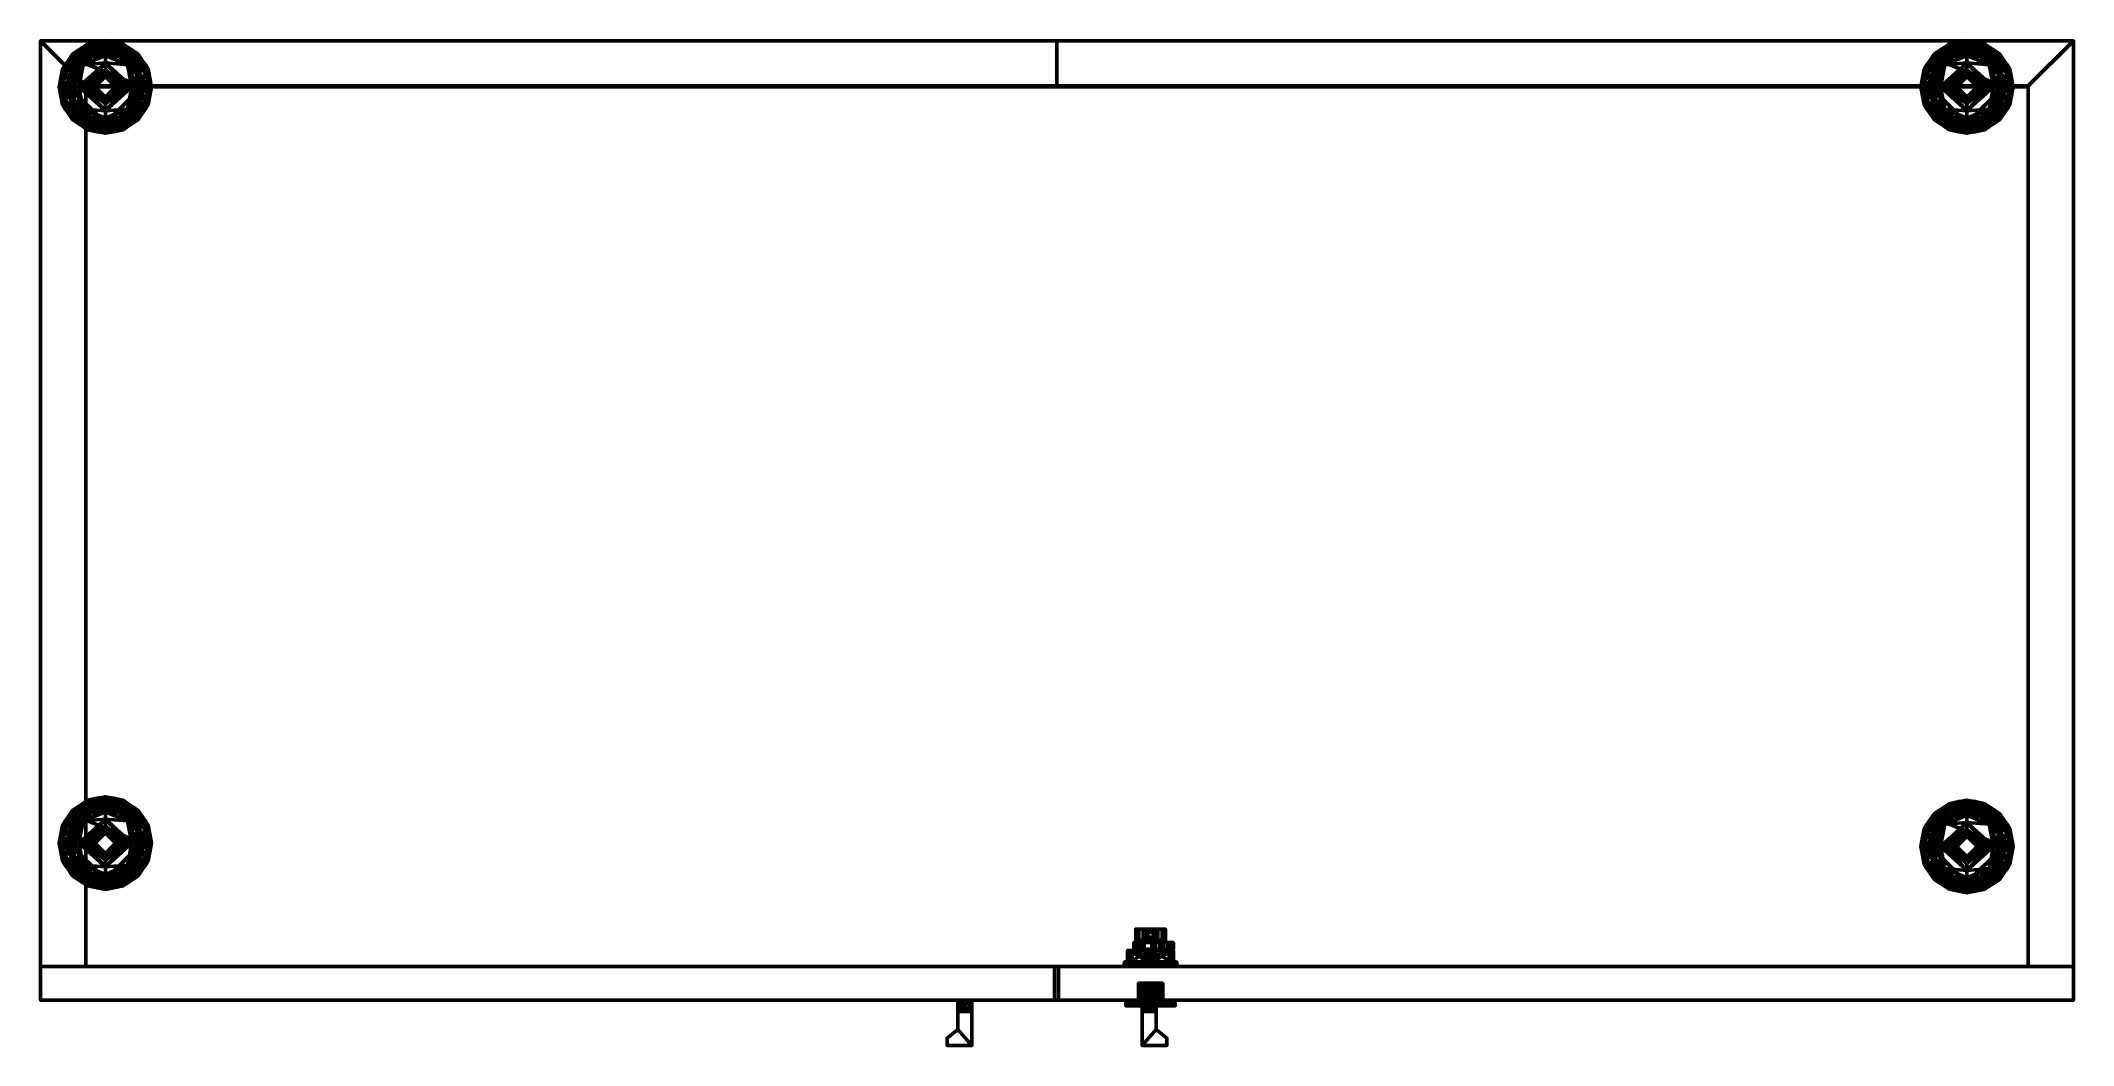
# Model space of a CAD drawing. Header units: millimetres. Extents: x -450 to 450, y -232 to 213.
import ezdxf

# ---------------------------------------------------------------- set-up
doc = ezdxf.new("R2010")
doc.units = ezdxf.units.MM
doc.layers.add('I-FURN', color=7, linetype='Continuous', lineweight=50)

msp = doc.modelspace()

# ---------------------------------------------------------------- meshes
at = {"layer": 'I-FURN', "color": 250, "true_color": 0x1d1d1d}
mesh = msp.add_polyface(dxfattribs=at)
corners = [(450, 212.5, 40), (-450, 212.5, 40), (-450, -197.5, 40), (450, -197.5, 40)]
mesh.append_faces([[corners[k] for k in face] for face in [(2, 3, 0, 1)]], dxfattribs={"color": 250})
mesh = msp.add_polyface(dxfattribs=at)
corners = [(450, 212.5, 20), (450, -197.5, 20), (-450, -197.5, 20), (-450, 212.5, 20)]
mesh.append_faces([[corners[k] for k in face] for face in [(2, 3, 0, 1)]], dxfattribs={"color": 250})
mesh = msp.add_polyface(dxfattribs=at)
corners = [(-450, 212.5, 40), (450, 212.5, 40), (450, 212.5, 20), (-450, 212.5, 20)]
mesh.append_faces([[corners[k] for k in face] for face in [(0, 1, 2, 3)]], dxfattribs={"color": 250})
mesh = msp.add_polyface(dxfattribs=at)
corners = [(-450, -197.5, 40), (-450, 212.5, 40), (-450, 212.5, 20), (-450, -197.5, 20)]
mesh.append_faces([[corners[k] for k in face] for face in [(0, 1, 2, 3)]], dxfattribs={"color": 250})
mesh = msp.add_polyface(dxfattribs=at)
corners = [(-450, 212.5, 1980), (-450, -197.5, 1980), (-430, -197.5, 1980), (-430, 192.5, 1980), (0, 192.5, 1980), (0, 212.5, 1980)]
mesh.append_faces([[corners[k] for k in face] for face in [(1, 2, 3, 0)]], dxfattribs={"vtx2": -1, "color": 250})
mesh.append_faces([[corners[k] for k in face] for face in [(3, 4, 5, 0)]], dxfattribs={"vtx3": -1, "color": 250})
mesh = msp.add_polyface(dxfattribs=at)
corners = [(-450, 212.5, 40), (0, 212.5, 40), (0, 192.5, 40), (-430, 192.5, 40), (-430, -197.5, 40), (-450, -197.5, 40)]
mesh.append_faces([[corners[k] for k in face] for face in [(1, 2, 3, 0)]], dxfattribs={"vtx2": -1, "color": 250})
mesh.append_faces([[corners[k] for k in face] for face in [(3, 4, 5, 0)]], dxfattribs={"vtx3": -1, "color": 250})
mesh = msp.add_polyface(dxfattribs=at)
corners = [(-450, -197.5, 1980), (-450, 212.5, 1980), (-450, 212.5, 40), (-450, -197.5, 40)]
mesh.append_faces([[corners[k] for k in face] for face in [(3, 0, 1, 2)]], dxfattribs={"color": 250})
mesh = msp.add_polyface(dxfattribs=at)
corners = [(-450, 212.5, 1980), (0, 212.5, 1980), (0, 212.5, 40), (-450, 212.5, 40)]
mesh.append_faces([[corners[k] for k in face] for face in [(3, 0, 1, 2)]], dxfattribs={"color": 250})
at = {"layer": 'I-FURN', "color": 17, "true_color": 0x674734}
mesh = msp.add_polyface(dxfattribs=at)
corners = [(450, 212.5, 2005), (-450, 212.5, 2005), (-450, -212.5, 2005), (450, -212.5, 2005)]
mesh.append_faces([[corners[k] for k in face] for face in [(2, 3, 0, 1)]], dxfattribs={"color": 17})
mesh = msp.add_polyface(dxfattribs=at)
corners = [(450, 212.5, 1980), (450, -212.5, 1980), (-450, -212.5, 1980), (-450, 212.5, 1980)]
mesh.append_faces([[corners[k] for k in face] for face in [(2, 3, 0, 1)]], dxfattribs={"color": 17})
mesh = msp.add_polyface(dxfattribs=at)
corners = [(-450, 212.5, 2005), (450, 212.5, 2005), (450, 212.5, 1980), (-450, 212.5, 1980)]
mesh.append_faces([[corners[k] for k in face] for face in [(0, 1, 2, 3)]], dxfattribs={"color": 17})
mesh = msp.add_polyface(dxfattribs=at)
corners = [(-450, -212.5, 2005), (-450, 212.5, 2005), (-450, 212.5, 1980), (-450, -212.5, 1980)]
mesh.append_faces([[corners[k] for k in face] for face in [(0, 1, 2, 3)]], dxfattribs={"color": 17})
at = {"layer": 'I-FURN', "color": 250, "true_color": 0x191919}
mesh = msp.add_polyface(dxfattribs=at)
corners = [(-421.36, 209.7, 8.53), (-421.36, 210.87, 7.88), (-421.36, 211.79, 6.92), (-421.36, 212.38, 5.72), (-421.36, 212.58, 4.4), (-429.2, 211.02, 4.4), (-435.85, 206.58, 4.4), (-440.3, 199.93, 4.4), (-441.86, 192.08, 4.4), (-440.3, 184.24, 4.4), (-435.85, 177.58, 4.4), (-429.2, 173.14, 4.4), (-421.36, 171.58, 4.4), (-421.36, 171.78, 5.72), (-421.36, 172.37, 6.92), (-421.36, 173.29, 7.88), (-421.36, 174.46, 8.53), (-433.82, 179.62, 8.53), (-438.98, 192.08, 8.53), (-433.82, 204.54, 8.53), (-427.59, 207.12, 8.53), (-427.59, 177.04, 8.53), (-427.74, 210.85, 6.74), (-427.74, 173.31, 6.74), (-425.64, 211.73, 4.4), (-425.64, 172.43, 4.4), (-425.01, 211.93, 6.03), (-425.01, 172.23, 6.03), (-433.84, 207.22, 7.04), (-433.84, 176.94, 7.04), (-425.4, 210.43, 7.88), (-429.87, 209.22, 7.59), (-425.4, 173.73, 7.88), (-429.87, 174.94, 7.59), (-438.59, 201.4, 7.08), (-438.59, 182.76, 7.08), (-431.58, 209.34, 6.33), (-431.58, 174.83, 6.33), (-434.63, 207.42, 5.75), (-438.07, 203.25, 4.4), (-437, 204.57, 6.39), (-432.53, 208.8, 4.4), (-435.89, 204.35, 7.69), (-434.63, 176.74, 5.75), (-438.07, 180.91, 4.4), (-437, 179.59, 6.39), (-432.53, 175.36, 4.4), (-435.65, 179.52, 7.69), (-430.7, 178.33, 8.53), (-439.24, 201.69, 5.72), (-441.06, 195.92, 6.29), (-440.99, 189.17, 6.71), (-439.24, 182.47, 5.72), (-441.08, 188.16, 4.4), (-440.32, 185.6, 6.35), (-436.4, 198.31, 8.53), (-435.11, 201.43, 8.53), (-436.4, 185.85, 8.53), (-439.5, 186.34, 7.68), (-435.11, 182.73, 8.53), (-440.11, 190.25, 7.84), (-440.02, 195.17, 7.78), (-437.69, 188.96, 8.53), (-424.47, 208.41, 8.53), (-424.47, 175.75, 8.53), (-430.7, 205.83, 8.53), (-441.08, 196, 4.4), (-437.69, 195.2, 8.53)]
mesh.append_faces([[corners[k] for k in face] for face in [(15, 27, 14), (3, 26, 2), (2, 26, 1), (1, 30, 0), (5, 26, 24), (17, 47, 48), (9, 54, 53), (41, 36, 5), (10, 45, 44), (44, 52, 9), (56, 34, 55)]], dxfattribs={"vtx0": -1, "vtx1": -1, "color": 250})
mesh.append_faces([[corners[k] for k in face] for face in [(22, 26, 5), (33, 23, 32), (22, 30, 1), (42, 28, 40), (3, 24, 26), (36, 38, 28), (25, 13, 27), (28, 31, 36), (22, 1, 26), (28, 38, 40), (31, 30, 22), (50, 34, 49), (11, 27, 23), (47, 45, 29), (42, 65, 28), (23, 33, 37), (43, 29, 45), (15, 23, 27), (22, 36, 31), (43, 46, 37), (32, 23, 15), (31, 63, 30), (35, 45, 47), (33, 29, 37), (33, 32, 64), (29, 48, 47), (7, 50, 49), (61, 50, 51), (51, 50, 8), (22, 5, 36), (36, 41, 38), (43, 37, 29), (11, 23, 37), (58, 51, 54), (34, 42, 40), (6, 40, 38), (34, 40, 49), (44, 45, 52), (52, 45, 35), (43, 45, 10), (33, 48, 29), (58, 60, 51), (39, 49, 40), (54, 9, 52), (61, 51, 60), (35, 58, 54), (34, 56, 42), (54, 52, 35), (53, 54, 51), (61, 34, 50), (35, 47, 59), (58, 62, 60), (58, 35, 59), (60, 18, 61), (34, 61, 55), (65, 31, 28)]], dxfattribs={"vtx0": -1, "vtx1": -1, "vtx2": -1, "color": 250})
mesh.append_faces([[corners[k] for k in face] for face in [(40, 6, 39), (27, 13, 14), (32, 15, 16), (32, 16, 64), (49, 39, 7), (43, 10, 46), (51, 8, 53), (47, 17, 59)]], dxfattribs={"vtx0": -1, "vtx2": -1, "color": 250})
mesh.append_faces([[corners[k] for k in face] for face in [(31, 65, 20, 63), (33, 64, 21, 48), (58, 59, 57, 62), (50, 7, 66, 8), (61, 18, 67, 55)]], dxfattribs={"vtx0": -1, "vtx3": -1, "color": 250})
mesh.append_faces([[corners[k] for k in face] for face in [(11, 25, 27), (41, 6, 38), (19, 65, 42), (46, 11, 37), (56, 19, 42), (62, 18, 60), (63, 0, 30)]], dxfattribs={"vtx1": -1, "vtx2": -1, "color": 250})
mesh.append_faces([[corners[k] for k in face] for face in [(3, 4, 24), (25, 12, 13)]], dxfattribs={"vtx2": -1, "color": 250})
mesh = msp.add_polyface(dxfattribs=at)
corners = [(-421.36, 212.58, 4.4), (-421.36, 212.25, 2.72), (-421.36, 211.29, 1.29), (-421.36, 209.86, 0.33), (-421.36, 208.18), (-432.74, 203.46), (-437.46, 192.08), (-432.74, 180.7), (-421.36, 175.98), (-421.36, 174.3, 0.33), (-421.36, 172.87, 1.29), (-421.36, 171.92, 2.72), (-421.36, 171.58, 4.4), (-429.2, 173.14, 4.4), (-435.85, 177.58, 4.4), (-440.3, 184.24, 4.4), (-441.86, 192.08, 4.4), (-440.3, 199.93, 4.4), (-435.85, 206.58, 4.4), (-429.2, 211.02, 4.4), (-429.99, 209.11, 1.18), (-429.99, 175.05, 1.18), (-425.64, 211.73, 4.4), (-425.64, 172.43, 4.4), (-426.16, 210.87, 1.49), (-426.16, 173.29, 1.49), (-440.15, 196.08, 1.29), (-440.15, 188.08, 1.29), (-437.53, 202.63, 1.39), (-437.53, 181.53, 1.39), (-425.31, 209.57, 0.4), (-427.05, 205.82), (-425.31, 174.59, 0.4), (-427.05, 178.34), (-433.21, 205.93, 0.55), (-435.59, 205.98, 2.18), (-432.53, 208.8, 4.4), (-430.48, 210.08, 2.74), (-438.07, 203.25, 4.4), (-433.51, 208.21, 2.79), (-433.21, 178.23, 0.55), (-435.59, 178.18, 2.18), (-432.53, 175.36, 4.4), (-430.48, 174.08, 2.74), (-438.07, 180.91, 4.4), (-433.51, 175.95, 2.79), (-435.1, 197.77), (-435.1, 186.39), (-441.08, 196, 4.4), (-441.08, 188.16, 4.4), (-441.24, 192.08, 2.16), (-439.64, 192.31, 0.58), (-435.23, 203.38, 0.38), (-437.75, 199.76, 0.48), (-439.45, 199.47, 1.66), (-435.23, 180.78, 0.38), (-437.75, 184.41, 0.48), (-439.45, 184.7, 1.66)]
mesh.append_faces([[corners[k] for k in face] for face in [(4, 30, 3), (17, 54, 48), (22, 24, 19), (13, 25, 23), (48, 50, 16), (33, 40, 7), (19, 37, 36), (38, 28, 17), (14, 45, 42), (6, 51, 46), (16, 50, 49), (49, 57, 15)]], dxfattribs={"vtx0": -1, "vtx1": -1, "color": 250})
mesh.append_faces([[corners[k] for k in face] for face in [(28, 34, 52), (30, 24, 3), (35, 34, 28), (41, 44, 29), (25, 21, 32), (24, 22, 1), (31, 20, 30), (45, 21, 43), (51, 47, 27), (52, 53, 28), (20, 24, 30), (57, 49, 27), (28, 38, 35), (21, 33, 32), (45, 43, 42), (23, 25, 11), (41, 29, 40), (51, 50, 26), (9, 25, 32), (51, 27, 50), (24, 20, 37), (7, 55, 56), (35, 20, 34), (28, 53, 54), (29, 55, 40), (20, 31, 34), (20, 39, 37), (36, 37, 39), (24, 37, 19), (39, 20, 35), (18, 39, 35), (33, 21, 40), (21, 41, 40), (43, 25, 13), (41, 45, 14), (25, 43, 21), (21, 45, 41), (5, 53, 52), (50, 48, 26), (27, 56, 57), (49, 50, 27), (46, 51, 26), (34, 5, 52), (46, 26, 53), (54, 53, 26), (48, 54, 26), (17, 28, 54), (55, 29, 56), (7, 40, 55), (57, 56, 29), (27, 47, 56), (29, 15, 57)]], dxfattribs={"vtx0": -1, "vtx1": -1, "vtx2": -1, "color": 250})
mesh.append_faces([[corners[k] for k in face] for face in [(24, 1, 2), (24, 2, 3), (25, 9, 10), (56, 47, 7), (32, 8, 9), (25, 10, 11), (30, 4, 31), (34, 31, 5), (43, 13, 42), (41, 14, 44), (51, 6, 47), (53, 5, 46)]], dxfattribs={"vtx0": -1, "vtx2": -1, "color": 250})
mesh.append_faces([[corners[k] for k in face] for face in [(0, 1, 22)]], dxfattribs={"vtx1": -1, "color": 250})
mesh.append_faces([[corners[k] for k in face] for face in [(18, 36, 39), (33, 8, 32), (38, 18, 35), (44, 15, 29)]], dxfattribs={"vtx1": -1, "vtx2": -1, "color": 250})
mesh.append_faces([[corners[k] for k in face] for face in [(11, 12, 23)]], dxfattribs={"vtx2": -1, "color": 250})
mesh = msp.add_polyface(dxfattribs=at)
corners = [(-435.22, 192.08, 10.38), (-431.16, 201.88, 10.38), (-421.36, 205.94, 10.38), (-421.36, 206.85, 9.85), (-421.36, 207.78, 9.36), (-421.36, 208.73, 8.92), (-421.36, 209.7, 8.53), (-433.82, 204.54, 8.53), (-438.98, 192.08, 8.53), (-433.82, 179.62, 8.53), (-421.36, 174.46, 8.53), (-421.36, 175.43, 8.92), (-421.36, 176.38, 9.36), (-421.36, 177.31, 9.85), (-421.36, 178.22, 10.38), (-431.16, 182.28, 10.38), (-424.88, 204.49, 10.38), (-424.88, 179.67, 10.38), (-425.83, 207.85, 8.53), (-425.83, 176.31, 8.53), (-425.34, 207.75, 9.13), (-425.34, 176.41, 9.13), (-429.83, 206.2, 8.53), (-430.98, 204.48, 9.36), (-433.19, 196.98, 10.38), (-436.4, 198.31, 8.53), (-429.83, 177.96, 8.53), (-430.98, 179.68, 9.36), (-433.19, 187.18, 10.38), (-436.4, 185.85, 8.53), (-436.75, 195.14, 9.36), (-436.7, 189.03, 9.38), (-434.57, 183.9, 9.44), (-434.05, 200.56, 9.58), (-424.62, 206.7, 9.73), (-428.02, 203.18, 10.38), (-427.85, 206.07, 9.49), (-428.5, 207.03, 8.95), (-429.45, 204.47, 9.83), (-431.71, 202.74, 9.8), (-424.62, 177.46, 9.73), (-428.02, 180.98, 10.38), (-427.85, 178.09, 9.49), (-428.5, 177.13, 8.95), (-429.45, 179.69, 9.83), (-431.71, 181.42, 9.8), (-433.09, 181.57, 9.33), (-435.11, 182.73, 8.53), (-434.97, 182.66, 8.96), (-436.51, 185.97, 9.05), (-437.69, 188.96, 8.53), (-437.9, 190.45, 8.93), (-437.93, 193.78, 8.91), (-437.23, 197.03, 8.93), (-435.11, 201.43, 8.53), (-434.05, 202.5, 9.01), (-435.78, 198.17, 9.38), (-437.69, 195.2, 8.53), (-437.05, 192.08, 9.36), (-435.93, 199.96, 8.95), (-435.64, 186.5, 9.54), (-434.21, 194.53, 10.38), (-434.21, 189.63, 10.38), (-432.18, 184.73, 10.38), (-432.18, 199.43, 10.38)]
mesh.append_faces([[corners[k] for k in face] for face in [(16, 36, 35), (12, 21, 11), (22, 37, 18), (35, 38, 1), (13, 40, 12), (63, 45, 15), (64, 33, 24)]], dxfattribs={"vtx0": -1, "vtx1": -1, "color": 250})
mesh.append_faces([[corners[k] for k in face] for face in [(40, 42, 21), (18, 20, 5), (27, 43, 42), (34, 20, 36), (20, 18, 37), (39, 38, 23), (52, 58, 30), (20, 37, 36), (44, 15, 45), (31, 0, 58), (21, 19, 11), (40, 21, 12), (23, 55, 39), (49, 31, 51), (48, 32, 49), (32, 60, 49), (50, 49, 51), (32, 46, 45), (52, 30, 53), (36, 23, 38), (20, 34, 4), (16, 34, 36), (39, 1, 38), (22, 23, 37), (36, 37, 23), (38, 35, 36), (33, 64, 39), (33, 39, 55), (21, 42, 43), (17, 42, 40), (27, 42, 44), (21, 43, 19), (26, 43, 27), (45, 27, 44), (44, 42, 41), (27, 45, 46), (63, 32, 45), (46, 9, 27), (60, 31, 49), (32, 48, 46), (46, 48, 9), (49, 29, 48), (8, 51, 52), (51, 31, 58), (52, 53, 57), (53, 30, 56), (55, 59, 33), (7, 55, 23), (59, 56, 33), (59, 53, 56), (33, 56, 24), (51, 58, 52), (30, 61, 56), (53, 59, 25), (59, 55, 54), (30, 58, 61), (31, 60, 62), (32, 63, 60)]], dxfattribs={"vtx0": -1, "vtx1": -1, "vtx2": -1, "color": 250})
mesh.append_faces([[corners[k] for k in face] for face in [(27, 9, 26), (34, 16, 2), (34, 2, 3), (58, 0, 61), (43, 26, 19), (42, 17, 41), (23, 22, 7), (59, 54, 25), (56, 61, 24), (44, 41, 15), (51, 8, 50), (55, 7, 54)]], dxfattribs={"vtx0": -1, "vtx2": -1, "color": 250})
mesh.append_faces([[corners[k] for k in face] for face in [(6, 18, 5)]], dxfattribs={"vtx1": -1, "color": 250})
mesh.append_faces([[corners[k] for k in face] for face in [(4, 5, 20), (3, 4, 34), (14, 17, 40), (13, 14, 40), (64, 1, 39), (47, 9, 48, 29), (28, 62, 60, 63), (50, 29, 49), (25, 57, 53), (57, 8, 52), (62, 0, 31)]], dxfattribs={"vtx1": -1, "vtx2": -1, "color": 250})
mesh.append_faces([[corners[k] for k in face] for face in [(19, 10, 11)]], dxfattribs={"vtx2": -1, "color": 250})
mesh = msp.add_polyface(dxfattribs=at)
corners = [(-421.36, 175.98), (-432.74, 180.7), (-437.46, 192.08), (-432.74, 203.46), (-421.36, 208.18), (-409.97, 203.46), (-405.26, 192.08), (-409.97, 180.7)]
mesh.append_faces([[corners[k] for k in face] for face in [(6, 3, 4, 5), (0, 6, 7)]], dxfattribs={"vtx0": -1, "color": 250})
mesh.append_faces([[corners[k] for k in face] for face in [(1, 2, 0)]], dxfattribs={"vtx1": -1, "color": 250})
mesh.append_faces([[corners[k] for k in face] for face in [(2, 3, 6, 0)]], dxfattribs={"vtx1": -1, "vtx2": -1, "vtx3": -1, "color": 250})
mesh = msp.add_polyface(dxfattribs=at)
corners = [(-421.36, 175.98), (-409.97, 180.7), (-405.26, 192.08), (-409.97, 203.46), (-421.36, 208.18), (-421.36, 209.86, 0.33), (-421.36, 211.29, 1.29), (-421.36, 212.25, 2.72), (-421.36, 212.58, 4.4), (-413.51, 211.02, 4.4), (-406.86, 206.58, 4.4), (-402.42, 199.93, 4.4), (-400.86, 192.08, 4.4), (-402.42, 184.24, 4.4), (-406.86, 177.58, 4.4), (-413.51, 173.14, 4.4), (-421.36, 171.58, 4.4), (-421.36, 171.92, 2.72), (-421.36, 172.87, 1.29), (-421.36, 174.3, 0.33), (-412.72, 175.05, 1.18), (-412.72, 209.11, 1.18), (-417.07, 172.43, 4.4), (-417.07, 211.73, 4.4), (-416.55, 173.29, 1.49), (-416.55, 210.87, 1.49), (-402.57, 188.08, 1.29), (-402.57, 196.08, 1.29), (-405.19, 181.53, 1.39), (-405.19, 202.63, 1.39), (-417.41, 174.59, 0.4), (-415.66, 178.34), (-417.41, 209.57, 0.4), (-415.66, 205.82), (-409.5, 178.23, 0.55), (-407.12, 178.18, 2.18), (-410.19, 175.36, 4.4), (-412.24, 174.08, 2.74), (-404.64, 180.91, 4.4), (-409.2, 175.95, 2.79), (-409.5, 205.93, 0.55), (-407.12, 205.98, 2.18), (-410.19, 208.8, 4.4), (-412.24, 210.08, 2.74), (-404.64, 203.25, 4.4), (-409.2, 208.21, 2.79), (-407.61, 186.39), (-407.61, 197.77), (-401.64, 188.16, 4.4), (-401.64, 196, 4.4), (-401.47, 192.08, 2.16), (-403.08, 191.86, 0.58), (-407.49, 180.78, 0.38), (-404.96, 184.41, 0.48), (-403.26, 184.7, 1.66), (-407.49, 203.38, 0.38), (-404.96, 199.76, 0.48), (-403.26, 199.47, 1.66)]
mesh.append_faces([[corners[k] for k in face] for face in [(22, 24, 15), (48, 50, 12), (0, 30, 19), (3, 56, 47), (33, 40, 3), (15, 37, 36), (38, 28, 13), (10, 45, 42), (2, 51, 46), (12, 50, 49), (49, 57, 11)]], dxfattribs={"vtx0": -1, "vtx1": -1, "color": 250})
mesh.append_faces([[corners[k] for k in face] for face in [(41, 44, 29), (25, 21, 32), (45, 43, 42), (19, 30, 24), (35, 34, 28), (50, 51, 27), (24, 22, 17), (20, 24, 30), (41, 29, 40), (24, 20, 37), (51, 47, 27), (52, 34, 1), (21, 33, 32), (25, 7, 23), (55, 56, 3), (27, 49, 50), (28, 38, 35), (31, 20, 30), (57, 49, 27), (32, 5, 25), (45, 21, 43), (52, 53, 28), (35, 20, 34), (54, 28, 53), (29, 55, 40), (20, 31, 34), (20, 39, 37), (36, 37, 39), (24, 37, 15), (39, 20, 35), (14, 39, 35), (33, 21, 40), (21, 41, 40), (43, 25, 9), (41, 45, 10), (25, 43, 21), (21, 45, 41), (1, 53, 52), (50, 48, 26), (27, 56, 57), (51, 50, 26), (46, 51, 26), (28, 34, 52), (46, 26, 53), (54, 53, 26), (48, 54, 26), (13, 28, 54), (55, 29, 56), (3, 40, 55), (57, 56, 29), (27, 47, 56), (29, 11, 57)]], dxfattribs={"vtx0": -1, "vtx1": -1, "vtx2": -1, "color": 250})
mesh.append_faces([[corners[k] for k in face] for face in [(24, 17, 18), (25, 6, 7), (54, 48, 13), (24, 18, 19), (25, 23, 9), (30, 0, 31), (34, 31, 1), (43, 9, 42), (41, 10, 44), (51, 2, 47), (53, 1, 46)]], dxfattribs={"vtx0": -1, "vtx2": -1, "color": 250})
mesh.append_faces([[corners[k] for k in face] for face in [(5, 6, 25), (4, 5, 32), (14, 36, 39), (33, 4, 32), (38, 14, 35), (44, 11, 29)]], dxfattribs={"vtx1": -1, "vtx2": -1, "color": 250})
mesh.append_faces([[corners[k] for k in face] for face in [(7, 8, 23), (22, 16, 17)]], dxfattribs={"vtx2": -1, "color": 250})
mesh = msp.add_polyface(dxfattribs=at)
corners = [(-421.36, 171.58, 4.4), (-413.51, 173.14, 4.4), (-406.86, 177.58, 4.4), (-402.42, 184.24, 4.4), (-400.86, 192.08, 4.4), (-402.42, 199.93, 4.4), (-406.86, 206.58, 4.4), (-413.51, 211.02, 4.4), (-421.36, 212.58, 4.4), (-421.36, 212.38, 5.72), (-421.36, 211.79, 6.92), (-421.36, 210.87, 7.88), (-421.36, 209.7, 8.53), (-408.89, 204.54, 8.53), (-403.73, 192.08, 8.53), (-408.89, 179.62, 8.53), (-421.36, 174.46, 8.53), (-421.36, 173.29, 7.88), (-421.36, 172.37, 6.92), (-421.36, 171.78, 5.72), (-415.13, 177.04, 8.53), (-415.13, 207.12, 8.53), (-414.97, 173.31, 6.74), (-414.97, 210.85, 6.74), (-417.07, 172.43, 4.4), (-417.07, 211.73, 4.4), (-417.7, 172.23, 6.03), (-417.7, 211.93, 6.03), (-408.88, 176.94, 7.04), (-408.88, 207.22, 7.04), (-417.32, 173.73, 7.88), (-412.84, 174.94, 7.59), (-417.32, 210.43, 7.88), (-412.84, 209.22, 7.59), (-404.13, 182.76, 7.08), (-404.13, 201.4, 7.08), (-411.13, 174.83, 6.33), (-411.13, 209.34, 6.33), (-408.08, 176.74, 5.75), (-404.64, 180.91, 4.4), (-405.71, 179.59, 6.39), (-410.19, 175.36, 4.4), (-406.83, 179.81, 7.69), (-408.08, 207.42, 5.75), (-404.64, 203.25, 4.4), (-405.71, 204.57, 6.39), (-410.19, 208.8, 4.4), (-407.07, 204.64, 7.69), (-412.01, 205.83, 8.53), (-403.48, 182.47, 5.72), (-401.65, 188.24, 6.29), (-401.73, 194.99, 6.71), (-403.48, 201.69, 5.72), (-401.64, 196, 4.4), (-402.39, 198.56, 6.35), (-406.31, 185.85, 8.53), (-407.6, 182.73, 8.53), (-406.31, 198.31, 8.53), (-403.21, 197.82, 7.68), (-407.6, 201.43, 8.53), (-402.6, 193.91, 7.84), (-402.69, 188.99, 7.78), (-405.02, 195.2, 8.53), (-418.24, 175.75, 8.53), (-418.24, 208.41, 8.53), (-412.01, 178.33, 8.53), (-401.64, 188.16, 4.4), (-405.02, 188.96, 8.53)]
mesh.append_faces([[corners[k] for k in face] for face in [(17, 30, 16), (11, 27, 10), (1, 26, 24), (19, 26, 18), (5, 54, 53), (41, 36, 1), (6, 45, 44), (44, 52, 5), (56, 34, 55)]], dxfattribs={"vtx0": -1, "vtx1": -1, "color": 250})
mesh.append_faces([[corners[k] for k in face] for face in [(7, 27, 23), (22, 26, 1), (19, 24, 26), (31, 30, 22), (28, 31, 36), (28, 40, 42), (28, 38, 40), (50, 34, 49), (25, 9, 27), (29, 45, 43), (37, 23, 33), (22, 30, 17), (33, 23, 32), (29, 47, 45), (36, 38, 28), (22, 17, 26), (27, 11, 23), (11, 32, 23), (31, 63, 30), (22, 36, 31), (43, 46, 37), (42, 65, 28), (35, 45, 47), (33, 29, 37), (33, 32, 64), (29, 48, 47), (3, 50, 49), (61, 50, 51), (51, 50, 4), (22, 1, 36), (36, 41, 38), (43, 37, 29), (7, 23, 37), (58, 51, 54), (34, 42, 40), (2, 40, 38), (34, 40, 49), (44, 45, 52), (52, 45, 35), (43, 45, 6), (33, 48, 29), (58, 60, 51), (39, 49, 40), (54, 5, 52), (61, 51, 60), (35, 58, 54), (34, 56, 42), (54, 52, 35), (53, 54, 51), (61, 34, 50), (35, 47, 59), (58, 62, 60), (58, 35, 59), (60, 14, 61), (34, 61, 55), (65, 31, 28)]], dxfattribs={"vtx0": -1, "vtx1": -1, "vtx2": -1, "color": 250})
mesh.append_faces([[corners[k] for k in face] for face in [(32, 11, 12), (27, 9, 10), (47, 48, 13), (27, 7, 25), (32, 12, 64), (49, 39, 3), (43, 6, 46), (51, 4, 53), (47, 13, 59)]], dxfattribs={"vtx0": -1, "vtx2": -1, "color": 250})
mesh.append_faces([[corners[k] for k in face] for face in [(31, 65, 20, 63), (33, 64, 21, 48), (58, 59, 57, 62), (50, 3, 66, 4), (61, 14, 67, 55)]], dxfattribs={"vtx0": -1, "vtx3": -1, "color": 250})
mesh.append_faces([[corners[k] for k in face] for face in [(2, 39, 40), (17, 18, 26), (41, 2, 38), (15, 65, 42), (46, 7, 37), (56, 15, 42), (62, 14, 60), (63, 16, 30)]], dxfattribs={"vtx1": -1, "vtx2": -1, "color": 250})
mesh.append_faces([[corners[k] for k in face] for face in [(19, 0, 24), (25, 8, 9)]], dxfattribs={"vtx2": -1, "color": 250})
mesh = msp.add_polyface(dxfattribs=at)
corners = [(-421.36, 209.7, 8.53), (-421.36, 208.73, 8.92), (-421.36, 207.78, 9.36), (-421.36, 206.85, 9.85), (-421.36, 205.94, 10.38), (-411.55, 201.88, 10.38), (-407.49, 192.08, 10.38), (-411.55, 182.28, 10.38), (-421.36, 178.22, 10.38), (-421.36, 177.31, 9.85), (-421.36, 176.38, 9.36), (-421.36, 175.43, 8.92), (-421.36, 174.46, 8.53), (-408.89, 179.62, 8.53), (-403.73, 192.08, 8.53), (-408.89, 204.54, 8.53), (-417.83, 179.67, 10.38), (-417.83, 204.49, 10.38), (-416.88, 176.31, 8.53), (-416.88, 207.85, 8.53), (-417.37, 176.41, 9.13), (-417.37, 207.75, 9.13), (-412.89, 177.96, 8.53), (-411.74, 179.68, 9.36), (-409.52, 187.18, 10.38), (-406.31, 185.85, 8.53), (-412.89, 206.2, 8.53), (-411.74, 204.48, 9.36), (-409.52, 196.98, 10.38), (-406.31, 198.31, 8.53), (-405.96, 189.02, 9.36), (-406.01, 195.13, 9.38), (-408.14, 200.26, 9.44), (-408.67, 183.6, 9.58), (-418.09, 177.46, 9.73), (-414.69, 180.98, 10.38), (-414.86, 178.09, 9.49), (-414.22, 177.13, 8.95), (-413.26, 179.69, 9.83), (-411, 181.42, 9.8), (-418.09, 206.7, 9.73), (-414.69, 203.18, 10.38), (-414.86, 206.07, 9.49), (-414.22, 207.03, 8.95), (-413.26, 204.47, 9.83), (-411, 202.74, 9.8), (-409.63, 202.59, 9.33), (-407.6, 201.43, 8.53), (-407.75, 201.5, 8.96), (-406.2, 198.19, 9.05), (-405.02, 195.2, 8.53), (-404.81, 193.71, 8.93), (-404.78, 190.38, 8.91), (-405.49, 187.13, 8.93), (-407.6, 182.73, 8.53), (-408.66, 181.66, 9.01), (-406.94, 186, 9.38), (-405.02, 188.96, 8.53), (-405.66, 192.08, 9.36), (-406.78, 184.2, 8.95), (-407.07, 197.66, 9.54), (-408.51, 189.63, 10.38), (-408.51, 194.53, 10.38), (-410.54, 199.43, 10.38), (-410.54, 184.73, 10.38)]
mesh.append_faces([[corners[k] for k in face] for face in [(16, 36, 35), (2, 21, 1), (22, 37, 18), (35, 38, 7), (3, 40, 2), (63, 45, 5), (64, 33, 24)]], dxfattribs={"vtx0": -1, "vtx1": -1, "color": 250})
mesh.append_faces([[corners[k] for k in face] for face in [(40, 42, 21), (52, 58, 30), (20, 37, 36), (37, 20, 18), (27, 43, 42), (23, 39, 38), (40, 21, 2), (31, 6, 58), (21, 19, 1), (18, 20, 11), (49, 31, 51), (23, 55, 39), (44, 5, 45), (34, 20, 36), (48, 32, 49), (32, 60, 49), (50, 49, 51), (32, 46, 45), (52, 30, 53), (36, 23, 38), (20, 34, 10), (16, 34, 36), (39, 7, 38), (22, 23, 37), (36, 37, 23), (38, 35, 36), (33, 64, 39), (33, 39, 55), (21, 42, 43), (17, 42, 40), (27, 42, 44), (21, 43, 19), (26, 43, 27), (45, 27, 44), (44, 42, 41), (27, 45, 46), (63, 32, 45), (46, 15, 27), (60, 31, 49), (32, 48, 46), (46, 48, 15), (49, 29, 48), (14, 51, 52), (51, 31, 58), (52, 53, 57), (53, 30, 56), (55, 59, 33), (13, 55, 23), (59, 56, 33), (59, 53, 56), (33, 56, 24), (51, 58, 52), (30, 61, 56), (53, 59, 25), (59, 55, 54), (30, 58, 61), (31, 60, 62), (32, 63, 60)]], dxfattribs={"vtx0": -1, "vtx1": -1, "vtx2": -1, "color": 250})
mesh.append_faces([[corners[k] for k in face] for face in [(34, 16, 8), (27, 15, 26), (40, 3, 4), (43, 26, 19), (23, 22, 13), (34, 8, 9), (58, 6, 61), (42, 17, 41), (59, 54, 25), (56, 61, 24), (44, 41, 5), (51, 14, 50), (55, 13, 54)]], dxfattribs={"vtx0": -1, "vtx2": -1, "color": 250})
mesh.append_faces([[corners[k] for k in face] for face in [(12, 18, 11)]], dxfattribs={"vtx1": -1, "color": 250})
mesh.append_faces([[corners[k] for k in face] for face in [(4, 17, 40), (10, 11, 20), (9, 10, 34), (64, 7, 39), (47, 15, 48, 29), (28, 62, 60, 63), (50, 29, 49), (25, 57, 53), (57, 14, 52), (62, 6, 31)]], dxfattribs={"vtx1": -1, "vtx2": -1, "color": 250})
mesh.append_faces([[corners[k] for k in face] for face in [(19, 0, 1)]], dxfattribs={"vtx2": -1, "color": 250})
at = {"layer": 'I-FURN', "color": 250, "true_color": 0x1d1d1d}
mesh = msp.add_polyface(dxfattribs=at)
corners = [(0, 212.5, 1980), (0, 192.5, 1980), (0, 192.5, 40), (0, 212.5, 40)]
mesh.append_faces([[corners[k] for k in face] for face in [(0, 1, 2, 3)]], dxfattribs={"color": 250})
mesh = msp.add_polyface(dxfattribs=at)
corners = [(450, 212.5, 1980), (0, 212.5, 1980), (0, 192.5, 1980), (430, 192.5, 1980), (430, -197.5, 1980), (450, -197.5, 1980)]
mesh.append_faces([[corners[k] for k in face] for face in [(1, 2, 3, 0)]], dxfattribs={"vtx2": -1, "color": 250})
mesh.append_faces([[corners[k] for k in face] for face in [(3, 4, 5, 0)]], dxfattribs={"vtx3": -1, "color": 250})
mesh = msp.add_polyface(dxfattribs=at)
corners = [(450, 212.5, 40), (450, -197.5, 40), (430, -197.5, 40), (430, 192.5, 40), (0, 192.5, 40), (0, 212.5, 40)]
mesh.append_faces([[corners[k] for k in face] for face in [(1, 2, 3, 0)]], dxfattribs={"vtx2": -1, "color": 250})
mesh.append_faces([[corners[k] for k in face] for face in [(3, 4, 5, 0)]], dxfattribs={"vtx3": -1, "color": 250})
mesh = msp.add_polyface(dxfattribs=at)
corners = [(0, 192.5, 1980), (0, 212.5, 1980), (0, 212.5, 40), (0, 192.5, 40)]
mesh.append_faces([[corners[k] for k in face] for face in [(0, 1, 2, 3)]], dxfattribs={"color": 250})
mesh = msp.add_polyface(dxfattribs=at)
corners = [(0, 212.5, 1980), (450, 212.5, 1980), (450, 212.5, 40), (0, 212.5, 40)]
mesh.append_faces([[corners[k] for k in face] for face in [(3, 0, 1, 2)]], dxfattribs={"color": 250})
at = {"layer": 'I-FURN', "color": 250, "true_color": 0x191919}
mesh = msp.add_polyface(dxfattribs=at)
corners = [(402.91, 209.7, 8.53), (402.91, 210.87, 7.88), (402.91, 211.79, 6.92), (402.91, 212.38, 5.72), (402.91, 212.58, 4.4), (395.06, 211.02, 4.4), (388.41, 206.58, 4.4), (383.97, 199.93, 4.4), (382.41, 192.08, 4.4), (383.97, 184.24, 4.4), (388.41, 177.58, 4.4), (395.06, 173.14, 4.4), (402.91, 171.58, 4.4), (402.91, 171.78, 5.72), (402.91, 172.37, 6.92), (402.91, 173.29, 7.88), (402.91, 174.46, 8.53), (390.45, 179.62, 8.53), (385.29, 192.08, 8.53), (390.45, 204.54, 8.53), (396.68, 207.12, 8.53), (396.68, 177.04, 8.53), (396.52, 210.85, 6.74), (396.52, 173.31, 6.74), (398.62, 211.73, 4.4), (398.62, 172.43, 4.4), (399.26, 211.93, 6.03), (399.26, 172.23, 6.03), (390.43, 207.22, 7.04), (390.43, 176.94, 7.04), (398.87, 210.43, 7.88), (394.39, 209.22, 7.59), (398.87, 173.73, 7.88), (394.39, 174.94, 7.59), (385.68, 201.4, 7.08), (385.68, 182.76, 7.08), (392.69, 209.34, 6.33), (392.69, 174.83, 6.33), (389.63, 207.42, 5.75), (386.19, 203.25, 4.4), (387.26, 204.57, 6.39), (391.74, 208.8, 4.4), (388.38, 204.35, 7.69), (389.63, 176.74, 5.75), (386.19, 180.91, 4.4), (387.26, 179.59, 6.39), (391.74, 175.36, 4.4), (388.62, 179.52, 7.69), (393.56, 178.33, 8.53), (385.03, 201.69, 5.72), (383.21, 195.92, 6.29), (383.28, 189.17, 6.71), (385.03, 182.47, 5.72), (383.19, 188.16, 4.4), (383.94, 185.6, 6.35), (387.87, 198.31, 8.53), (389.16, 201.43, 8.53), (387.87, 185.85, 8.53), (384.76, 186.34, 7.68), (389.16, 182.73, 8.53), (384.16, 190.25, 7.84), (384.25, 195.17, 7.78), (386.58, 188.96, 8.53), (399.79, 208.41, 8.53), (399.79, 175.75, 8.53), (393.56, 205.83, 8.53), (383.19, 196, 4.4), (386.58, 195.2, 8.53)]
mesh.append_faces([[corners[k] for k in face] for face in [(15, 27, 14), (3, 26, 2), (2, 26, 1), (1, 30, 0), (5, 26, 24), (17, 47, 48), (9, 54, 53), (41, 36, 5), (10, 45, 44), (44, 52, 9), (56, 34, 55)]], dxfattribs={"vtx0": -1, "vtx1": -1, "color": 250})
mesh.append_faces([[corners[k] for k in face] for face in [(22, 26, 5), (33, 23, 32), (22, 30, 1), (42, 28, 40), (3, 24, 26), (36, 38, 28), (25, 13, 27), (28, 31, 36), (22, 1, 26), (28, 38, 40), (31, 30, 22), (50, 34, 49), (11, 27, 23), (47, 45, 29), (42, 65, 28), (23, 33, 37), (43, 29, 45), (15, 23, 27), (22, 36, 31), (43, 46, 37), (32, 23, 15), (31, 63, 30), (35, 45, 47), (33, 29, 37), (33, 32, 64), (29, 48, 47), (7, 50, 49), (61, 50, 51), (51, 50, 8), (22, 5, 36), (36, 41, 38), (43, 37, 29), (11, 23, 37), (58, 51, 54), (34, 42, 40), (6, 40, 38), (34, 40, 49), (44, 45, 52), (52, 45, 35), (43, 45, 10), (33, 48, 29), (58, 60, 51), (39, 49, 40), (54, 9, 52), (61, 51, 60), (35, 58, 54), (34, 56, 42), (54, 52, 35), (53, 54, 51), (61, 34, 50), (35, 47, 59), (58, 62, 60), (58, 35, 59), (60, 18, 61), (34, 61, 55), (65, 31, 28)]], dxfattribs={"vtx0": -1, "vtx1": -1, "vtx2": -1, "color": 250})
mesh.append_faces([[corners[k] for k in face] for face in [(40, 6, 39), (27, 13, 14), (32, 15, 16), (32, 16, 64), (49, 39, 7), (43, 10, 46), (51, 8, 53), (47, 17, 59)]], dxfattribs={"vtx0": -1, "vtx2": -1, "color": 250})
mesh.append_faces([[corners[k] for k in face] for face in [(31, 65, 20, 63), (33, 64, 21, 48), (58, 59, 57, 62), (50, 7, 66, 8), (61, 18, 67, 55)]], dxfattribs={"vtx0": -1, "vtx3": -1, "color": 250})
mesh.append_faces([[corners[k] for k in face] for face in [(11, 25, 27), (41, 6, 38), (19, 65, 42), (46, 11, 37), (56, 19, 42), (62, 18, 60), (63, 0, 30)]], dxfattribs={"vtx1": -1, "vtx2": -1, "color": 250})
mesh.append_faces([[corners[k] for k in face] for face in [(3, 4, 24), (25, 12, 13)]], dxfattribs={"vtx2": -1, "color": 250})
mesh = msp.add_polyface(dxfattribs=at)
corners = [(402.91, 212.58, 4.4), (402.91, 212.25, 2.72), (402.91, 211.29, 1.29), (402.91, 209.86, 0.33), (402.91, 208.18), (391.53, 203.46), (386.81, 192.08), (391.53, 180.7), (402.91, 175.98), (402.91, 174.3, 0.33), (402.91, 172.87, 1.29), (402.91, 171.92, 2.72), (402.91, 171.58, 4.4), (395.06, 173.14, 4.4), (388.41, 177.58, 4.4), (383.97, 184.24, 4.4), (382.41, 192.08, 4.4), (383.97, 199.93, 4.4), (388.41, 206.58, 4.4), (395.06, 211.02, 4.4), (394.27, 209.11, 1.18), (394.27, 175.05, 1.18), (398.62, 211.73, 4.4), (398.62, 172.43, 4.4), (398.1, 210.87, 1.49), (398.1, 173.29, 1.49), (384.12, 196.08, 1.29), (384.12, 188.08, 1.29), (386.74, 202.63, 1.39), (386.74, 181.53, 1.39), (398.96, 209.57, 0.4), (397.22, 205.82), (398.96, 174.59, 0.4), (397.22, 178.34), (391.06, 205.93, 0.55), (388.67, 205.98, 2.18), (391.74, 208.8, 4.4), (393.79, 210.08, 2.74), (386.19, 203.25, 4.4), (390.76, 208.21, 2.79), (391.06, 178.23, 0.55), (388.67, 178.18, 2.18), (391.74, 175.36, 4.4), (393.79, 174.08, 2.74), (386.19, 180.91, 4.4), (390.76, 175.95, 2.79), (389.17, 197.77), (389.17, 186.39), (383.19, 196, 4.4), (383.19, 188.16, 4.4), (383.02, 192.08, 2.16), (384.63, 192.31, 0.58), (389.04, 203.38, 0.38), (386.52, 199.76, 0.48), (384.82, 199.47, 1.66), (389.04, 180.78, 0.38), (386.52, 184.41, 0.48), (384.82, 184.7, 1.66)]
mesh.append_faces([[corners[k] for k in face] for face in [(4, 30, 3), (17, 54, 48), (22, 24, 19), (13, 25, 23), (48, 50, 16), (33, 40, 7), (19, 37, 36), (38, 28, 17), (14, 45, 42), (6, 51, 46), (16, 50, 49), (49, 57, 15)]], dxfattribs={"vtx0": -1, "vtx1": -1, "color": 250})
mesh.append_faces([[corners[k] for k in face] for face in [(28, 34, 52), (30, 24, 3), (35, 34, 28), (41, 44, 29), (25, 21, 32), (24, 22, 1), (31, 20, 30), (45, 21, 43), (51, 47, 27), (52, 53, 28), (20, 24, 30), (57, 49, 27), (28, 38, 35), (21, 33, 32), (45, 43, 42), (23, 25, 11), (41, 29, 40), (51, 50, 26), (9, 25, 32), (51, 27, 50), (24, 20, 37), (7, 55, 56), (35, 20, 34), (28, 53, 54), (29, 55, 40), (20, 31, 34), (20, 39, 37), (36, 37, 39), (24, 37, 19), (39, 20, 35), (18, 39, 35), (33, 21, 40), (21, 41, 40), (43, 25, 13), (41, 45, 14), (25, 43, 21), (21, 45, 41), (5, 53, 52), (50, 48, 26), (27, 56, 57), (49, 50, 27), (46, 51, 26), (34, 5, 52), (46, 26, 53), (54, 53, 26), (48, 54, 26), (17, 28, 54), (55, 29, 56), (7, 40, 55), (57, 56, 29), (27, 47, 56), (29, 15, 57)]], dxfattribs={"vtx0": -1, "vtx1": -1, "vtx2": -1, "color": 250})
mesh.append_faces([[corners[k] for k in face] for face in [(24, 1, 2), (24, 2, 3), (25, 9, 10), (56, 47, 7), (32, 8, 9), (25, 10, 11), (30, 4, 31), (34, 31, 5), (43, 13, 42), (41, 14, 44), (51, 6, 47), (53, 5, 46)]], dxfattribs={"vtx0": -1, "vtx2": -1, "color": 250})
mesh.append_faces([[corners[k] for k in face] for face in [(0, 1, 22)]], dxfattribs={"vtx1": -1, "color": 250})
mesh.append_faces([[corners[k] for k in face] for face in [(18, 36, 39), (33, 8, 32), (38, 18, 35), (44, 15, 29)]], dxfattribs={"vtx1": -1, "vtx2": -1, "color": 250})
mesh.append_faces([[corners[k] for k in face] for face in [(11, 12, 23)]], dxfattribs={"vtx2": -1, "color": 250})
mesh = msp.add_polyface(dxfattribs=at)
corners = [(389.05, 192.08, 10.38), (393.11, 201.88, 10.38), (402.91, 205.94, 10.38), (402.91, 206.85, 9.85), (402.91, 207.78, 9.36), (402.91, 208.73, 8.92), (402.91, 209.7, 8.53), (390.45, 204.54, 8.53), (385.29, 192.08, 8.53), (390.45, 179.62, 8.53), (402.91, 174.46, 8.53), (402.91, 175.43, 8.92), (402.91, 176.38, 9.36), (402.91, 177.31, 9.85), (402.91, 178.22, 10.38), (393.11, 182.28, 10.38), (399.39, 204.49, 10.38), (399.39, 179.67, 10.38), (398.43, 207.85, 8.53), (398.43, 176.31, 8.53), (398.92, 207.75, 9.13), (398.92, 176.41, 9.13), (394.44, 206.2, 8.53), (393.29, 204.48, 9.36), (391.08, 196.98, 10.38), (387.87, 198.31, 8.53), (394.44, 177.96, 8.53), (393.29, 179.68, 9.36), (391.08, 187.18, 10.38), (387.87, 185.85, 8.53), (387.52, 195.14, 9.36), (387.56, 189.03, 9.38), (389.7, 183.9, 9.44), (390.22, 200.56, 9.58), (399.64, 206.7, 9.73), (396.25, 203.18, 10.38), (396.42, 206.07, 9.49), (395.77, 207.03, 8.95), (394.81, 204.47, 9.83), (392.56, 202.74, 9.8), (399.64, 177.46, 9.73), (396.25, 180.98, 10.38), (396.42, 178.09, 9.49), (395.77, 177.13, 8.95), (394.81, 179.69, 9.83), (392.56, 181.42, 9.8), (391.18, 181.57, 9.33), (389.16, 182.73, 8.53), (389.3, 182.66, 8.96), (387.75, 185.97, 9.05), (386.58, 188.96, 8.53), (386.37, 190.45, 8.93), (386.34, 193.78, 8.91), (387.04, 197.03, 8.93), (389.16, 201.43, 8.53), (390.21, 202.5, 9.01), (388.49, 198.17, 9.38), (386.58, 195.2, 8.53), (387.21, 192.08, 9.36), (388.34, 199.96, 8.95), (388.63, 186.5, 9.54), (390.06, 194.53, 10.38), (390.06, 189.63, 10.38), (392.09, 184.73, 10.38), (392.09, 199.43, 10.38)]
mesh.append_faces([[corners[k] for k in face] for face in [(16, 36, 35), (12, 21, 11), (22, 37, 18), (35, 38, 1), (13, 40, 12), (63, 45, 15), (64, 33, 24)]], dxfattribs={"vtx0": -1, "vtx1": -1, "color": 250})
mesh.append_faces([[corners[k] for k in face] for face in [(40, 42, 21), (18, 20, 5), (27, 43, 42), (34, 20, 36), (20, 18, 37), (39, 38, 23), (52, 58, 30), (20, 37, 36), (44, 15, 45), (31, 0, 58), (21, 19, 11), (40, 21, 12), (23, 55, 39), (49, 31, 51), (48, 32, 49), (32, 60, 49), (50, 49, 51), (32, 46, 45), (52, 30, 53), (36, 23, 38), (20, 34, 4), (16, 34, 36), (39, 1, 38), (22, 23, 37), (36, 37, 23), (38, 35, 36), (33, 64, 39), (33, 39, 55), (21, 42, 43), (17, 42, 40), (27, 42, 44), (21, 43, 19), (26, 43, 27), (45, 27, 44), (44, 42, 41), (27, 45, 46), (63, 32, 45), (46, 9, 27), (60, 31, 49), (32, 48, 46), (46, 48, 9), (49, 29, 48), (8, 51, 52), (51, 31, 58), (52, 53, 57), (53, 30, 56), (55, 59, 33), (7, 55, 23), (59, 56, 33), (59, 53, 56), (33, 56, 24), (51, 58, 52), (30, 61, 56), (53, 59, 25), (59, 55, 54), (30, 58, 61), (31, 60, 62), (32, 63, 60)]], dxfattribs={"vtx0": -1, "vtx1": -1, "vtx2": -1, "color": 250})
mesh.append_faces([[corners[k] for k in face] for face in [(27, 9, 26), (34, 16, 2), (34, 2, 3), (58, 0, 61), (43, 26, 19), (42, 17, 41), (23, 22, 7), (59, 54, 25), (56, 61, 24), (44, 41, 15), (51, 8, 50), (55, 7, 54)]], dxfattribs={"vtx0": -1, "vtx2": -1, "color": 250})
mesh.append_faces([[corners[k] for k in face] for face in [(6, 18, 5)]], dxfattribs={"vtx1": -1, "color": 250})
mesh.append_faces([[corners[k] for k in face] for face in [(4, 5, 20), (3, 4, 34), (14, 17, 40), (13, 14, 40), (64, 1, 39), (47, 9, 48, 29), (28, 62, 60, 63), (50, 29, 49), (25, 57, 53), (57, 8, 52), (62, 0, 31)]], dxfattribs={"vtx1": -1, "vtx2": -1, "color": 250})
mesh.append_faces([[corners[k] for k in face] for face in [(19, 10, 11)]], dxfattribs={"vtx2": -1, "color": 250})
mesh = msp.add_polyface(dxfattribs=at)
corners = [(402.91, 175.98), (391.53, 180.7), (386.81, 192.08), (391.53, 203.46), (402.91, 208.18), (414.29, 203.46), (419.01, 192.08), (414.29, 180.7)]
mesh.append_faces([[corners[k] for k in face] for face in [(6, 3, 4, 5), (0, 6, 7)]], dxfattribs={"vtx0": -1, "color": 250})
mesh.append_faces([[corners[k] for k in face] for face in [(1, 2, 0)]], dxfattribs={"vtx1": -1, "color": 250})
mesh.append_faces([[corners[k] for k in face] for face in [(2, 3, 6, 0)]], dxfattribs={"vtx1": -1, "vtx2": -1, "vtx3": -1, "color": 250})
mesh = msp.add_polyface(dxfattribs=at)
corners = [(402.91, 175.98), (414.29, 180.7), (419.01, 192.08), (414.29, 203.46), (402.91, 208.18), (402.91, 209.86, 0.33), (402.91, 211.29, 1.29), (402.91, 212.25, 2.72), (402.91, 212.58, 4.4), (410.75, 211.02, 4.4), (417.41, 206.58, 4.4), (421.85, 199.93, 4.4), (423.41, 192.08, 4.4), (421.85, 184.24, 4.4), (417.41, 177.58, 4.4), (410.75, 173.14, 4.4), (402.91, 171.58, 4.4), (402.91, 171.92, 2.72), (402.91, 172.87, 1.29), (402.91, 174.3, 0.33), (411.55, 175.05, 1.18), (411.55, 209.11, 1.18), (407.2, 172.43, 4.4), (407.2, 211.73, 4.4), (407.72, 173.29, 1.49), (407.72, 210.87, 1.49), (421.7, 188.08, 1.29), (421.7, 196.08, 1.29), (419.08, 181.53, 1.39), (419.08, 202.63, 1.39), (406.86, 174.59, 0.4), (408.6, 178.34), (406.86, 209.57, 0.4), (408.6, 205.82), (414.76, 178.23, 0.55), (417.15, 178.18, 2.18), (414.08, 175.36, 4.4), (412.03, 174.08, 2.74), (419.63, 180.91, 4.4), (415.06, 175.95, 2.79), (414.76, 205.93, 0.55), (417.15, 205.98, 2.18), (414.08, 208.8, 4.4), (412.03, 210.08, 2.74), (419.63, 203.25, 4.4), (415.06, 208.21, 2.79), (416.65, 186.39), (416.65, 197.77), (422.63, 188.16, 4.4), (422.63, 196, 4.4), (422.8, 192.08, 2.16), (421.19, 191.86, 0.58), (416.78, 180.78, 0.38), (419.3, 184.41, 0.48), (421, 184.7, 1.66), (416.78, 203.38, 0.38), (419.3, 199.76, 0.48), (421, 199.47, 1.66)]
mesh.append_faces([[corners[k] for k in face] for face in [(22, 24, 15), (48, 50, 12), (0, 30, 19), (3, 56, 47), (33, 40, 3), (15, 37, 36), (38, 28, 13), (10, 45, 42), (2, 51, 46), (12, 50, 49), (49, 57, 11)]], dxfattribs={"vtx0": -1, "vtx1": -1, "color": 250})
mesh.append_faces([[corners[k] for k in face] for face in [(41, 44, 29), (25, 21, 32), (45, 43, 42), (19, 30, 24), (35, 34, 28), (50, 51, 27), (24, 22, 17), (20, 24, 30), (41, 29, 40), (24, 20, 37), (51, 47, 27), (52, 34, 1), (21, 33, 32), (25, 7, 23), (55, 56, 3), (27, 49, 50), (28, 38, 35), (31, 20, 30), (57, 49, 27), (32, 5, 25), (45, 21, 43), (52, 53, 28), (35, 20, 34), (54, 28, 53), (29, 55, 40), (20, 31, 34), (20, 39, 37), (36, 37, 39), (24, 37, 15), (39, 20, 35), (14, 39, 35), (33, 21, 40), (21, 41, 40), (43, 25, 9), (41, 45, 10), (25, 43, 21), (21, 45, 41), (1, 53, 52), (50, 48, 26), (27, 56, 57), (51, 50, 26), (46, 51, 26), (28, 34, 52), (46, 26, 53), (54, 53, 26), (48, 54, 26), (13, 28, 54), (55, 29, 56), (3, 40, 55), (57, 56, 29), (27, 47, 56), (29, 11, 57)]], dxfattribs={"vtx0": -1, "vtx1": -1, "vtx2": -1, "color": 250})
mesh.append_faces([[corners[k] for k in face] for face in [(24, 17, 18), (25, 6, 7), (54, 48, 13), (24, 18, 19), (25, 23, 9), (30, 0, 31), (34, 31, 1), (43, 9, 42), (41, 10, 44), (51, 2, 47), (53, 1, 46)]], dxfattribs={"vtx0": -1, "vtx2": -1, "color": 250})
mesh.append_faces([[corners[k] for k in face] for face in [(5, 6, 25), (4, 5, 32), (14, 36, 39), (33, 4, 32), (38, 14, 35), (44, 11, 29)]], dxfattribs={"vtx1": -1, "vtx2": -1, "color": 250})
mesh.append_faces([[corners[k] for k in face] for face in [(7, 8, 23), (22, 16, 17)]], dxfattribs={"vtx2": -1, "color": 250})
mesh = msp.add_polyface(dxfattribs=at)
corners = [(402.91, 171.58, 4.4), (410.75, 173.14, 4.4), (417.41, 177.58, 4.4), (421.85, 184.24, 4.4), (423.41, 192.08, 4.4), (421.85, 199.93, 4.4), (417.41, 206.58, 4.4), (410.75, 211.02, 4.4), (402.91, 212.58, 4.4), (402.91, 212.38, 5.72), (402.91, 211.79, 6.92), (402.91, 210.87, 7.88), (402.91, 209.7, 8.53), (415.37, 204.54, 8.53), (420.53, 192.08, 8.53), (415.37, 179.62, 8.53), (402.91, 174.46, 8.53), (402.91, 173.29, 7.88), (402.91, 172.37, 6.92), (402.91, 171.78, 5.72), (409.14, 177.04, 8.53), (409.14, 207.12, 8.53), (409.3, 173.31, 6.74), (409.3, 210.85, 6.74), (407.2, 172.43, 4.4), (407.2, 211.73, 4.4), (406.56, 172.23, 6.03), (406.56, 211.93, 6.03), (415.39, 176.94, 7.04), (415.39, 207.22, 7.04), (406.95, 173.73, 7.88), (411.42, 174.94, 7.59), (406.95, 210.43, 7.88), (411.42, 209.22, 7.59), (420.14, 182.76, 7.08), (420.14, 201.4, 7.08), (413.13, 174.83, 6.33), (413.13, 209.34, 6.33), (416.18, 176.74, 5.75), (419.63, 180.91, 4.4), (418.56, 179.59, 6.39), (414.08, 175.36, 4.4), (417.44, 179.81, 7.69), (416.18, 207.42, 5.75), (419.63, 203.25, 4.4), (418.56, 204.57, 6.39), (414.08, 208.8, 4.4), (417.2, 204.64, 7.69), (412.26, 205.83, 8.53), (420.79, 182.47, 5.72), (422.61, 188.24, 6.29), (422.54, 194.99, 6.71), (420.79, 201.69, 5.72), (422.63, 196, 4.4), (421.87, 198.56, 6.35), (417.95, 185.85, 8.53), (416.66, 182.73, 8.53), (417.95, 198.31, 8.53), (421.06, 197.82, 7.68), (416.66, 201.43, 8.53), (421.66, 193.91, 7.84), (421.57, 188.99, 7.78), (419.24, 195.2, 8.53), (406.03, 175.75, 8.53), (406.03, 208.41, 8.53), (412.26, 178.33, 8.53), (422.63, 188.16, 4.4), (419.24, 188.96, 8.53)]
mesh.append_faces([[corners[k] for k in face] for face in [(17, 30, 16), (11, 27, 10), (1, 26, 24), (19, 26, 18), (5, 54, 53), (41, 36, 1), (6, 45, 44), (44, 52, 5), (56, 34, 55)]], dxfattribs={"vtx0": -1, "vtx1": -1, "color": 250})
mesh.append_faces([[corners[k] for k in face] for face in [(7, 27, 23), (22, 26, 1), (19, 24, 26), (31, 30, 22), (28, 31, 36), (28, 40, 42), (28, 38, 40), (50, 34, 49), (25, 9, 27), (29, 45, 43), (37, 23, 33), (22, 30, 17), (33, 23, 32), (29, 47, 45), (36, 38, 28), (22, 17, 26), (27, 11, 23), (11, 32, 23), (31, 63, 30), (22, 36, 31), (43, 46, 37), (42, 65, 28), (35, 45, 47), (33, 29, 37), (33, 32, 64), (29, 48, 47), (3, 50, 49), (61, 50, 51), (51, 50, 4), (22, 1, 36), (36, 41, 38), (43, 37, 29), (7, 23, 37), (58, 51, 54), (34, 42, 40), (2, 40, 38), (34, 40, 49), (44, 45, 52), (52, 45, 35), (43, 45, 6), (33, 48, 29), (58, 60, 51), (39, 49, 40), (54, 5, 52), (61, 51, 60), (35, 58, 54), (34, 56, 42), (54, 52, 35), (53, 54, 51), (61, 34, 50), (35, 47, 59), (58, 62, 60), (58, 35, 59), (60, 14, 61), (34, 61, 55), (65, 31, 28)]], dxfattribs={"vtx0": -1, "vtx1": -1, "vtx2": -1, "color": 250})
mesh.append_faces([[corners[k] for k in face] for face in [(32, 11, 12), (27, 9, 10), (47, 48, 13), (27, 7, 25), (32, 12, 64), (49, 39, 3), (43, 6, 46), (51, 4, 53), (47, 13, 59)]], dxfattribs={"vtx0": -1, "vtx2": -1, "color": 250})
mesh.append_faces([[corners[k] for k in face] for face in [(31, 65, 20, 63), (33, 64, 21, 48), (58, 59, 57, 62), (50, 3, 66, 4), (61, 14, 67, 55)]], dxfattribs={"vtx0": -1, "vtx3": -1, "color": 250})
mesh.append_faces([[corners[k] for k in face] for face in [(2, 39, 40), (17, 18, 26), (41, 2, 38), (15, 65, 42), (46, 7, 37), (56, 15, 42), (62, 14, 60), (63, 16, 30)]], dxfattribs={"vtx1": -1, "vtx2": -1, "color": 250})
mesh.append_faces([[corners[k] for k in face] for face in [(19, 0, 24), (25, 8, 9)]], dxfattribs={"vtx2": -1, "color": 250})
mesh = msp.add_polyface(dxfattribs=at)
corners = [(402.91, 209.7, 8.53), (402.91, 208.73, 8.92), (402.91, 207.78, 9.36), (402.91, 206.85, 9.85), (402.91, 205.94, 10.38), (412.71, 201.88, 10.38), (416.77, 192.08, 10.38), (412.71, 182.28, 10.38), (402.91, 178.22, 10.38), (402.91, 177.31, 9.85), (402.91, 176.38, 9.36), (402.91, 175.43, 8.92), (402.91, 174.46, 8.53), (415.37, 179.62, 8.53), (420.53, 192.08, 8.53), (415.37, 204.54, 8.53), (406.43, 179.67, 10.38), (406.43, 204.49, 10.38), (407.39, 176.31, 8.53), (407.39, 207.85, 8.53), (406.9, 176.41, 9.13), (406.9, 207.75, 9.13), (411.38, 177.96, 8.53), (412.53, 179.68, 9.36), (414.74, 187.18, 10.38), (417.95, 185.85, 8.53), (411.38, 206.2, 8.53), (412.53, 204.48, 9.36), (414.74, 196.98, 10.38), (417.95, 198.31, 8.53), (418.3, 189.02, 9.36), (418.26, 195.13, 9.38), (416.12, 200.26, 9.44), (415.6, 183.6, 9.58), (406.18, 177.46, 9.73), (409.57, 180.98, 10.38), (409.4, 178.09, 9.49), (410.05, 177.13, 8.95), (411, 179.69, 9.83), (413.26, 181.42, 9.8), (406.18, 206.7, 9.73), (409.57, 203.18, 10.38), (409.4, 206.07, 9.49), (410.05, 207.03, 8.95), (411, 204.47, 9.83), (413.26, 202.74, 9.8), (414.64, 202.59, 9.33), (416.66, 201.43, 8.53), (416.52, 201.5, 8.96), (418.06, 198.19, 9.05), (419.24, 195.2, 8.53), (419.45, 193.71, 8.93), (419.48, 190.38, 8.91), (418.78, 187.13, 8.93), (416.66, 182.73, 8.53), (415.61, 181.66, 9.01), (417.33, 186, 9.38), (419.24, 188.96, 8.53), (418.6, 192.08, 9.36), (417.48, 184.2, 8.95), (417.19, 197.66, 9.54), (415.76, 189.63, 10.38), (415.76, 194.53, 10.38), (413.73, 199.43, 10.38), (413.73, 184.73, 10.38)]
mesh.append_faces([[corners[k] for k in face] for face in [(16, 36, 35), (2, 21, 1), (22, 37, 18), (35, 38, 7), (3, 40, 2), (63, 45, 5), (64, 33, 24)]], dxfattribs={"vtx0": -1, "vtx1": -1, "color": 250})
mesh.append_faces([[corners[k] for k in face] for face in [(40, 42, 21), (52, 58, 30), (20, 37, 36), (37, 20, 18), (27, 43, 42), (23, 39, 38), (40, 21, 2), (31, 6, 58), (21, 19, 1), (18, 20, 11), (49, 31, 51), (23, 55, 39), (44, 5, 45), (34, 20, 36), (48, 32, 49), (32, 60, 49), (50, 49, 51), (32, 46, 45), (52, 30, 53), (36, 23, 38), (20, 34, 10), (16, 34, 36), (39, 7, 38), (22, 23, 37), (36, 37, 23), (38, 35, 36), (33, 64, 39), (33, 39, 55), (21, 42, 43), (17, 42, 40), (27, 42, 44), (21, 43, 19), (26, 43, 27), (45, 27, 44), (44, 42, 41), (27, 45, 46), (63, 32, 45), (46, 15, 27), (60, 31, 49), (32, 48, 46), (46, 48, 15), (49, 29, 48), (14, 51, 52), (51, 31, 58), (52, 53, 57), (53, 30, 56), (55, 59, 33), (13, 55, 23), (59, 56, 33), (59, 53, 56), (33, 56, 24), (51, 58, 52), (30, 61, 56), (53, 59, 25), (59, 55, 54), (30, 58, 61), (31, 60, 62), (32, 63, 60)]], dxfattribs={"vtx0": -1, "vtx1": -1, "vtx2": -1, "color": 250})
mesh.append_faces([[corners[k] for k in face] for face in [(34, 16, 8), (27, 15, 26), (40, 3, 4), (43, 26, 19), (23, 22, 13), (34, 8, 9), (58, 6, 61), (42, 17, 41), (59, 54, 25), (56, 61, 24), (44, 41, 5), (51, 14, 50), (55, 13, 54)]], dxfattribs={"vtx0": -1, "vtx2": -1, "color": 250})
mesh.append_faces([[corners[k] for k in face] for face in [(12, 18, 11)]], dxfattribs={"vtx1": -1, "color": 250})
mesh.append_faces([[corners[k] for k in face] for face in [(4, 17, 40), (10, 11, 20), (9, 10, 34), (64, 7, 39), (47, 15, 48, 29), (28, 62, 60, 63), (50, 29, 49), (25, 57, 53), (57, 14, 52), (62, 6, 31)]], dxfattribs={"vtx1": -1, "vtx2": -1, "color": 250})
mesh.append_faces([[corners[k] for k in face] for face in [(19, 0, 1)]], dxfattribs={"vtx2": -1, "color": 250})
at = {"layer": 'I-FURN', "color": 250, "true_color": 0x1d1d1d}
mesh = msp.add_polyface(dxfattribs=at)
corners = [(450, 212.5, 40), (450, -197.5, 40), (450, -197.5, 20), (450, 212.5, 20)]
mesh.append_faces([[corners[k] for k in face] for face in [(0, 1, 2, 3)]], dxfattribs={"color": 250})
mesh = msp.add_polyface(dxfattribs=at)
corners = [(450, 212.5, 1980), (450, -197.5, 1980), (450, -197.5, 40), (450, 212.5, 40)]
mesh.append_faces([[corners[k] for k in face] for face in [(3, 0, 1, 2)]], dxfattribs={"color": 250})
at = {"layer": 'I-FURN', "color": 17, "true_color": 0x674734}
mesh = msp.add_polyface(dxfattribs=at)
corners = [(450, 212.5, 2005), (450, -212.5, 2005), (450, -212.5, 1980), (450, 212.5, 1980)]
mesh.append_faces([[corners[k] for k in face] for face in [(0, 1, 2, 3)]], dxfattribs={"color": 17})
at = {"layer": 'I-FURN', "color": 250, "true_color": 0x191919}
mesh = msp.add_polyface(dxfattribs=at)
corners = [(-416.66, 192.08, 13.97), (-414.25, 192.08, 13.41), (-411.9, 192.08, 12.62), (-409.64, 192.08, 11.61), (-407.49, 192.08, 10.38), (-411.55, 201.88, 10.38), (-421.36, 205.94, 10.38), (-431.16, 201.88, 10.38), (-435.22, 192.08, 10.38), (-433.07, 192.08, 11.61), (-430.81, 192.08, 12.62), (-428.47, 192.08, 13.41), (-426.06, 192.08, 13.97), (-425.94, 193.13, 13.97), (-425.59, 194.12, 13.97), (-425.03, 195.01, 13.97), (-424.29, 195.75, 13.97), (-423.4, 196.31, 13.97), (-422.4, 196.66, 13.97), (-421.36, 196.78, 13.97), (-420.31, 196.66, 13.97), (-419.32, 196.32, 13.97), (-418.43, 195.76, 13.97), (-417.68, 195.01, 13.97), (-417.12, 194.12, 13.97), (-416.77, 193.13, 13.97), (-421.36, 202.68, 12.14), (-421.36, 199.6, 13.29)]
mesh.append_faces([[corners[k] for k in face] for face in [(5, 3, 4), (9, 7, 8)]], dxfattribs={"vtx0": -1, "color": 250})
mesh.append_faces([[corners[k] for k in face] for face in [(20, 27, 19), (3, 26, 2), (6, 26, 5), (22, 27, 21), (24, 1, 23), (18, 27, 17), (17, 27, 16), (2, 27, 1), (14, 11, 13), (16, 11, 15), (7, 26, 6)]], dxfattribs={"vtx0": -1, "vtx1": -1, "color": 250})
mesh.append_faces([[corners[k] for k in face] for face in [(26, 27, 2), (22, 1, 27), (26, 7, 9), (11, 16, 27), (10, 27, 26), (3, 5, 26)]], dxfattribs={"vtx0": -1, "vtx1": -1, "vtx2": -1, "color": 250})
mesh.append_faces([[corners[k] for k in face] for face in [(27, 18, 19), (27, 10, 11)]], dxfattribs={"vtx0": -1, "vtx2": -1, "color": 250})
mesh.append_faces([[corners[k] for k in face] for face in [(12, 13, 11)]], dxfattribs={"vtx1": -1, "color": 250})
mesh.append_faces([[corners[k] for k in face] for face in [(20, 21, 27), (24, 25, 1), (22, 23, 1), (9, 10, 26), (14, 15, 11)]], dxfattribs={"vtx1": -1, "vtx2": -1, "color": 250})
mesh.append_faces([[corners[k] for k in face] for face in [(25, 0, 1)]], dxfattribs={"vtx2": -1, "color": 250})
mesh = msp.add_polyface(dxfattribs=at)
corners = [(407.61, 192.08, 13.97), (410.02, 192.08, 13.41), (412.36, 192.08, 12.62), (414.62, 192.08, 11.61), (416.77, 192.08, 10.38), (412.71, 201.88, 10.38), (402.91, 205.94, 10.38), (393.11, 201.88, 10.38), (389.05, 192.08, 10.38), (391.2, 192.08, 11.61), (393.46, 192.08, 12.62), (395.8, 192.08, 13.41), (398.21, 192.08, 13.97), (398.33, 193.13, 13.97), (398.68, 194.12, 13.97), (399.23, 195.01, 13.97), (399.98, 195.75, 13.97), (400.87, 196.31, 13.97), (401.86, 196.66, 13.97), (402.91, 196.78, 13.97), (403.95, 196.66, 13.97), (404.95, 196.32, 13.97), (405.84, 195.76, 13.97), (406.58, 195.01, 13.97), (407.14, 194.12, 13.97), (407.49, 193.13, 13.97), (402.91, 202.68, 12.14), (402.91, 199.6, 13.29)]
mesh.append_faces([[corners[k] for k in face] for face in [(5, 3, 4), (9, 7, 8)]], dxfattribs={"vtx0": -1, "color": 250})
mesh.append_faces([[corners[k] for k in face] for face in [(20, 27, 19), (3, 26, 2), (6, 26, 5), (22, 27, 21), (24, 1, 23), (18, 27, 17), (17, 27, 16), (2, 27, 1), (14, 11, 13), (16, 11, 15), (7, 26, 6)]], dxfattribs={"vtx0": -1, "vtx1": -1, "color": 250})
mesh.append_faces([[corners[k] for k in face] for face in [(26, 27, 2), (22, 1, 27), (26, 7, 9), (11, 16, 27), (10, 27, 26), (3, 5, 26)]], dxfattribs={"vtx0": -1, "vtx1": -1, "vtx2": -1, "color": 250})
mesh.append_faces([[corners[k] for k in face] for face in [(27, 18, 19), (27, 10, 11)]], dxfattribs={"vtx0": -1, "vtx2": -1, "color": 250})
mesh.append_faces([[corners[k] for k in face] for face in [(12, 13, 11)]], dxfattribs={"vtx1": -1, "color": 250})
mesh.append_faces([[corners[k] for k in face] for face in [(20, 21, 27), (24, 25, 1), (22, 23, 1), (9, 10, 26), (14, 15, 11)]], dxfattribs={"vtx1": -1, "vtx2": -1, "color": 250})
mesh.append_faces([[corners[k] for k in face] for face in [(25, 0, 1)]], dxfattribs={"vtx2": -1, "color": 250})
mesh = msp.add_polyface(dxfattribs=at)
corners = [(-407.49, 192.08, 10.38), (-409.64, 192.08, 11.61), (-411.9, 192.08, 12.62), (-414.25, 192.08, 13.41), (-416.66, 192.08, 13.97), (-416.77, 191.04, 13.97), (-417.12, 190.04, 13.97), (-417.68, 189.15, 13.97), (-418.43, 188.41, 13.97), (-419.32, 187.85, 13.97), (-420.31, 187.5, 13.97), (-421.36, 187.38, 13.97), (-422.4, 187.5, 13.97), (-423.4, 187.85, 13.97), (-424.29, 188.41, 13.97), (-425.03, 189.15, 13.97), (-425.59, 190.04, 13.97), (-425.94, 191.03, 13.97), (-426.06, 192.08, 13.97), (-428.47, 192.08, 13.41), (-430.81, 192.08, 12.62), (-433.07, 192.08, 11.61), (-435.22, 192.08, 10.38), (-431.16, 182.28, 10.38), (-421.36, 178.22, 10.38), (-411.55, 182.28, 10.38), (-421.36, 181.48, 12.14), (-421.36, 184.56, 13.29)]
mesh.append_faces([[corners[k] for k in face] for face in [(23, 21, 22), (1, 25, 0)]], dxfattribs={"vtx0": -1, "color": 250})
mesh.append_faces([[corners[k] for k in face] for face in [(21, 26, 20), (24, 26, 23), (20, 27, 19), (14, 27, 13), (2, 26, 1), (16, 19, 15), (12, 27, 11), (10, 27, 9), (9, 27, 8), (6, 3, 5), (8, 3, 7)]], dxfattribs={"vtx0": -1, "vtx1": -1, "color": 250})
mesh.append_faces([[corners[k] for k in face] for face in [(27, 20, 26), (26, 21, 23), (2, 27, 26), (19, 27, 14), (3, 8, 27), (25, 1, 26)]], dxfattribs={"vtx0": -1, "vtx1": -1, "vtx2": -1, "color": 250})
mesh.append_faces([[corners[k] for k in face] for face in [(27, 2, 3), (27, 10, 11)]], dxfattribs={"vtx0": -1, "vtx2": -1, "color": 250})
mesh.append_faces([[corners[k] for k in face] for face in [(4, 5, 3)]], dxfattribs={"vtx1": -1, "color": 250})
mesh.append_faces([[corners[k] for k in face] for face in [(12, 13, 27), (16, 17, 19), (14, 15, 19), (24, 25, 26), (6, 7, 3)]], dxfattribs={"vtx1": -1, "vtx2": -1, "color": 250})
mesh.append_faces([[corners[k] for k in face] for face in [(17, 18, 19)]], dxfattribs={"vtx2": -1, "color": 250})
at = {"layer": 'I-FURN', "color": 250, "true_color": 0x1d1d1d}
mesh = msp.add_polyface(dxfattribs=at)
corners = [(-430, 192.5, 1980), (-430, -197.5, 1980), (-430, -197.5, 40), (-430, 192.5, 40)]
mesh.append_faces([[corners[k] for k in face] for face in [(0, 1, 2, 3)]], dxfattribs={"color": 250})
mesh = msp.add_polyface(dxfattribs=at)
corners = [(0, 192.5, 1980), (-430, 192.5, 1980), (-430, 192.5, 40), (0, 192.5, 40)]
mesh.append_faces([[corners[k] for k in face] for face in [(0, 1, 2, 3)]], dxfattribs={"color": 250})
mesh = msp.add_polyface(dxfattribs=at)
corners = [(430, 192.08, 530.02), (-430, 192.08, 530.02), (-430, -197.5, 530.02), (430, -197.5, 530.02)]
mesh.append_faces([[corners[k] for k in face] for face in [(2, 3, 0, 1)]], dxfattribs={"color": 250})
mesh = msp.add_polyface(dxfattribs=at)
corners = [(430, 192.08, 510.02), (430, -197.5, 510.02), (-430, -197.5, 510.02), (-430, 192.08, 510.02)]
mesh.append_faces([[corners[k] for k in face] for face in [(1, 2, 3, 0)]], dxfattribs={"color": 250})
mesh = msp.add_polyface(dxfattribs=at)
corners = [(-430, 192.08, 530.02), (430, 192.08, 530.02), (430, 192.08, 510.02), (-430, 192.08, 510.02)]
mesh.append_faces([[corners[k] for k in face] for face in [(0, 1, 2, 3)]], dxfattribs={"color": 250})
mesh = msp.add_polyface(dxfattribs=at)
corners = [(-430, -197.5, 530.02), (-430, 192.08, 530.02), (-430, 192.08, 510.02), (-430, -197.5, 510.02)]
mesh.append_faces([[corners[k] for k in face] for face in [(0, 1, 2, 3)]], dxfattribs={"color": 250})
mesh = msp.add_polyface(dxfattribs=at)
corners = [(430, 192.08, 1020.02), (-430, 192.08, 1020.02), (-430, -197.5, 1020.02), (430, -197.5, 1020.02)]
mesh.append_faces([[corners[k] for k in face] for face in [(2, 3, 0, 1)]], dxfattribs={"color": 250})
mesh = msp.add_polyface(dxfattribs=at)
corners = [(430, 192.08, 1000.02), (430, -197.5, 1000.02), (-430, -197.5, 1000.02), (-430, 192.08, 1000.02)]
mesh.append_faces([[corners[k] for k in face] for face in [(1, 2, 3, 0)]], dxfattribs={"color": 250})
mesh = msp.add_polyface(dxfattribs=at)
corners = [(-430, 192.08, 1020.02), (430, 192.08, 1020.02), (430, 192.08, 1000.02), (-430, 192.08, 1000.02)]
mesh.append_faces([[corners[k] for k in face] for face in [(0, 1, 2, 3)]], dxfattribs={"color": 250})
mesh = msp.add_polyface(dxfattribs=at)
corners = [(-430, -197.5, 1020.02), (-430, 192.08, 1020.02), (-430, 192.08, 1000.02), (-430, -197.5, 1000.02)]
mesh.append_faces([[corners[k] for k in face] for face in [(3, 0, 1, 2)]], dxfattribs={"color": 250})
mesh = msp.add_polyface(dxfattribs=at)
corners = [(430, 192.08, 1510.33), (-430, 192.08, 1510.33), (-430, -197.5, 1510.33), (430, -197.5, 1510.33)]
mesh.append_faces([[corners[k] for k in face] for face in [(2, 3, 0, 1)]], dxfattribs={"color": 250})
mesh = msp.add_polyface(dxfattribs=at)
corners = [(430, 192.08, 1490.33), (430, -197.5, 1490.33), (-430, -197.5, 1490.33), (-430, 192.08, 1490.33)]
mesh.append_faces([[corners[k] for k in face] for face in [(1, 2, 3, 0)]], dxfattribs={"color": 250})
mesh = msp.add_polyface(dxfattribs=at)
corners = [(-430, 192.08, 1510.33), (430, 192.08, 1510.33), (430, 192.08, 1490.33), (-430, 192.08, 1490.33)]
mesh.append_faces([[corners[k] for k in face] for face in [(0, 1, 2, 3)]], dxfattribs={"color": 250})
mesh = msp.add_polyface(dxfattribs=at)
corners = [(-430, -197.5, 1510.33), (-430, 192.08, 1510.33), (-430, 192.08, 1490.33), (-430, -197.5, 1490.33)]
mesh.append_faces([[corners[k] for k in face] for face in [(3, 0, 1, 2)]], dxfattribs={"color": 250})
at = {"layer": 'I-FURN', "color": 250, "true_color": 0x191919}
mesh = msp.add_polyface(dxfattribs=at)
corners = [(-421.36, 187.38, 13.97), (-421.36, 187.38, 15.48), (-421.36, 187.38, 16.99), (-421.36, 187.38, 18.49), (-421.36, 187.38, 20), (-426.06, 192.08, 20), (-421.36, 196.78, 20), (-421.36, 196.78, 18.49), (-421.36, 196.78, 16.99), (-421.36, 196.78, 15.48), (-421.36, 196.78, 13.97), (-422.4, 196.66, 13.97), (-423.4, 196.31, 13.97), (-424.29, 195.75, 13.97), (-425.03, 195.01, 13.97), (-425.59, 194.12, 13.97), (-425.94, 193.13, 13.97), (-426.06, 192.08, 13.97), (-425.94, 191.03, 13.97), (-425.59, 190.04, 13.97), (-425.03, 189.15, 13.97), (-424.29, 188.41, 13.97), (-423.4, 187.85, 13.97), (-422.4, 187.5, 13.97)]
mesh.append_faces([[corners[k] for k in face] for face in [(2, 19, 1), (16, 8, 15)]], dxfattribs={"vtx0": -1, "vtx1": -1, "color": 250})
mesh.append_faces([[corners[k] for k in face] for face in [(2, 5, 17), (8, 17, 5)]], dxfattribs={"vtx0": -1, "vtx1": -1, "vtx2": -1, "color": 250})
mesh.append_faces([[corners[k] for k in face] for face in [(2, 17, 18), (1, 21, 22), (1, 19, 20), (2, 18, 19), (15, 8, 9), (9, 13, 14), (9, 11, 12)]], dxfattribs={"vtx0": -1, "vtx2": -1, "color": 250})
mesh.append_faces([[corners[k] for k in face] for face in [(0, 1, 23)]], dxfattribs={"vtx1": -1, "color": 250})
mesh.append_faces([[corners[k] for k in face] for face in [(22, 23, 1), (20, 21, 1), (16, 17, 8), (14, 15, 9), (12, 13, 9)]], dxfattribs={"vtx1": -1, "vtx2": -1, "color": 250})
mesh.append_faces([[corners[k] for k in face] for face in [(3, 4, 5, 2), (9, 10, 11)]], dxfattribs={"vtx2": -1, "color": 250})
mesh.append_faces([[corners[k] for k in face] for face in [(5, 6, 7, 8)]], dxfattribs={"vtx3": -1, "color": 250})
mesh = msp.add_polyface(dxfattribs=at)
corners = [(-421.36, 187.48, 20), (-421.36, 187.48, 23.75), (-421.36, 187.48, 27.5), (-421.36, 187.48, 31.25), (-421.36, 187.48, 35), (-425.96, 192.08, 35), (-421.36, 196.68, 35), (-421.36, 196.68, 31.25), (-421.36, 196.68, 27.5), (-421.36, 196.68, 23.75), (-421.36, 196.68, 20), (-425.96, 192.08, 20)]
mesh.append_faces([[corners[k] for k in face] for face in [(7, 5, 6)]], dxfattribs={"vtx0": -1, "color": 250})
mesh.append_faces([[corners[k] for k in face] for face in [(11, 2, 5), (8, 11, 5, 7)]], dxfattribs={"vtx0": -1, "vtx1": -1, "vtx2": -1, "color": 250})
mesh.append_faces([[corners[k] for k in face] for face in [(1, 2, 11, 0)]], dxfattribs={"vtx1": -1, "color": 250})
mesh.append_faces([[corners[k] for k in face] for face in [(3, 4, 5, 2), (9, 10, 11, 8)]], dxfattribs={"vtx2": -1, "color": 250})
mesh = msp.add_polyface(dxfattribs=at)
corners = [(-421.36, 187.48, 35), (-416.76, 192.08, 35), (-421.36, 196.68, 35), (-425.96, 192.08, 35)]
mesh.append_faces([[corners[k] for k in face] for face in [(2, 3, 0, 1)]], dxfattribs={"color": 250})
mesh = msp.add_polyface(dxfattribs=at)
corners = [(-421.36, 196.78, 20), (-416.66, 192.08, 20), (-421.36, 187.38, 20), (-421.36, 187.38, 18.49), (-421.36, 187.38, 16.99), (-421.36, 187.38, 15.48), (-421.36, 187.38, 13.97), (-420.31, 187.5, 13.97), (-419.32, 187.85, 13.97), (-418.43, 188.41, 13.97), (-417.68, 189.15, 13.97), (-417.12, 190.04, 13.97), (-416.77, 191.04, 13.97), (-416.66, 192.08, 13.97), (-416.77, 193.13, 13.97), (-417.12, 194.12, 13.97), (-417.68, 195.01, 13.97), (-418.43, 195.76, 13.97), (-419.32, 196.32, 13.97), (-420.31, 196.66, 13.97), (-421.36, 196.78, 13.97), (-421.36, 196.78, 15.48), (-421.36, 196.78, 16.99), (-421.36, 196.78, 18.49)]
mesh.append_faces([[corners[k] for k in face] for face in [(21, 19, 20), (7, 5, 6)]], dxfattribs={"vtx0": -1, "color": 250})
mesh.append_faces([[corners[k] for k in face] for face in [(15, 22, 14), (5, 11, 4)]], dxfattribs={"vtx0": -1, "vtx1": -1, "color": 250})
mesh.append_faces([[corners[k] for k in face] for face in [(13, 22, 1), (4, 13, 1)]], dxfattribs={"vtx0": -1, "vtx1": -1, "vtx2": -1, "color": 250})
mesh.append_faces([[corners[k] for k in face] for face in [(15, 21, 22), (21, 18, 19), (21, 16, 17), (21, 15, 16), (4, 11, 12), (5, 10, 11), (5, 8, 9), (5, 7, 8)]], dxfattribs={"vtx0": -1, "vtx2": -1, "color": 250})
mesh.append_faces([[corners[k] for k in face] for face in [(3, 4, 1, 2)]], dxfattribs={"vtx1": -1, "color": 250})
mesh.append_faces([[corners[k] for k in face] for face in [(13, 14, 22), (17, 18, 21), (12, 13, 4), (9, 10, 5)]], dxfattribs={"vtx1": -1, "vtx2": -1, "color": 250})
mesh.append_faces([[corners[k] for k in face] for face in [(23, 0, 1, 22)]], dxfattribs={"vtx2": -1, "color": 250})
mesh = msp.add_polyface(dxfattribs=at)
corners = [(-421.36, 196.68, 35), (-416.76, 192.08, 35), (-421.36, 187.48, 35), (-421.36, 187.48, 31.25), (-421.36, 187.48, 27.5), (-421.36, 187.48, 23.75), (-421.36, 187.48, 20), (-416.76, 192.08, 20), (-421.36, 196.68, 20), (-421.36, 196.68, 23.75), (-421.36, 196.68, 27.5), (-421.36, 196.68, 31.25)]
mesh.append_faces([[corners[k] for k in face] for face in [(7, 1, 4)]], dxfattribs={"vtx0": -1, "vtx1": -1, "vtx2": -1, "color": 250})
mesh.append_faces([[corners[k] for k in face] for face in [(10, 11, 1, 7)]], dxfattribs={"vtx1": -1, "vtx2": -1, "vtx3": -1, "color": 250})
mesh.append_faces([[corners[k] for k in face] for face in [(11, 0, 1), (5, 6, 7, 4)]], dxfattribs={"vtx2": -1, "color": 250})
mesh.append_faces([[corners[k] for k in face] for face in [(7, 8, 9, 10), (1, 2, 3, 4)]], dxfattribs={"vtx3": -1, "color": 250})
at = {"layer": 'I-FURN', "color": 250, "true_color": 0x1d1d1d}
mesh = msp.add_polyface(dxfattribs=at)
corners = [(430, 192.5, 1980), (0, 192.5, 1980), (0, 192.5, 40), (430, 192.5, 40)]
mesh.append_faces([[corners[k] for k in face] for face in [(0, 1, 2, 3)]], dxfattribs={"color": 250})
at = {"layer": 'I-FURN', "color": 250, "true_color": 0x191919}
mesh = msp.add_polyface(dxfattribs=at)
corners = [(416.77, 192.08, 10.38), (414.62, 192.08, 11.61), (412.36, 192.08, 12.62), (410.02, 192.08, 13.41), (407.61, 192.08, 13.97), (407.49, 191.04, 13.97), (407.14, 190.04, 13.97), (406.58, 189.15, 13.97), (405.84, 188.41, 13.97), (404.95, 187.85, 13.97), (403.96, 187.5, 13.97), (402.91, 187.38, 13.97), (401.86, 187.5, 13.97), (400.87, 187.85, 13.97), (399.98, 188.41, 13.97), (399.24, 189.15, 13.97), (398.68, 190.04, 13.97), (398.33, 191.03, 13.97), (398.21, 192.08, 13.97), (395.8, 192.08, 13.41), (393.46, 192.08, 12.62), (391.2, 192.08, 11.61), (389.05, 192.08, 10.38), (393.11, 182.28, 10.38), (402.91, 178.22, 10.38), (412.71, 182.28, 10.38), (402.91, 181.48, 12.14), (402.91, 184.56, 13.29)]
mesh.append_faces([[corners[k] for k in face] for face in [(23, 21, 22), (1, 25, 0)]], dxfattribs={"vtx0": -1, "color": 250})
mesh.append_faces([[corners[k] for k in face] for face in [(21, 26, 20), (24, 26, 23), (20, 27, 19), (14, 27, 13), (2, 26, 1), (16, 19, 15), (12, 27, 11), (10, 27, 9), (9, 27, 8), (6, 3, 5), (8, 3, 7)]], dxfattribs={"vtx0": -1, "vtx1": -1, "color": 250})
mesh.append_faces([[corners[k] for k in face] for face in [(27, 20, 26), (26, 21, 23), (2, 27, 26), (19, 27, 14), (3, 8, 27), (25, 1, 26)]], dxfattribs={"vtx0": -1, "vtx1": -1, "vtx2": -1, "color": 250})
mesh.append_faces([[corners[k] for k in face] for face in [(27, 2, 3), (27, 10, 11)]], dxfattribs={"vtx0": -1, "vtx2": -1, "color": 250})
mesh.append_faces([[corners[k] for k in face] for face in [(4, 5, 3)]], dxfattribs={"vtx1": -1, "color": 250})
mesh.append_faces([[corners[k] for k in face] for face in [(12, 13, 27), (16, 17, 19), (14, 15, 19), (24, 25, 26), (6, 7, 3)]], dxfattribs={"vtx1": -1, "vtx2": -1, "color": 250})
mesh.append_faces([[corners[k] for k in face] for face in [(17, 18, 19)]], dxfattribs={"vtx2": -1, "color": 250})
mesh = msp.add_polyface(dxfattribs=at)
corners = [(402.91, 187.38, 13.97), (402.91, 187.38, 15.48), (402.91, 187.38, 16.99), (402.91, 187.38, 18.49), (402.91, 187.38, 20), (398.21, 192.08, 20), (402.91, 196.78, 20), (402.91, 196.78, 18.49), (402.91, 196.78, 16.99), (402.91, 196.78, 15.48), (402.91, 196.78, 13.97), (401.86, 196.66, 13.97), (400.87, 196.31, 13.97), (399.98, 195.75, 13.97), (399.23, 195.01, 13.97), (398.68, 194.12, 13.97), (398.33, 193.13, 13.97), (398.21, 192.08, 13.97), (398.33, 191.03, 13.97), (398.68, 190.04, 13.97), (399.24, 189.15, 13.97), (399.98, 188.41, 13.97), (400.87, 187.85, 13.97), (401.86, 187.5, 13.97)]
mesh.append_faces([[corners[k] for k in face] for face in [(2, 19, 1), (16, 8, 15)]], dxfattribs={"vtx0": -1, "vtx1": -1, "color": 250})
mesh.append_faces([[corners[k] for k in face] for face in [(2, 5, 17), (8, 17, 5)]], dxfattribs={"vtx0": -1, "vtx1": -1, "vtx2": -1, "color": 250})
mesh.append_faces([[corners[k] for k in face] for face in [(2, 17, 18), (1, 21, 22), (1, 19, 20), (2, 18, 19), (15, 8, 9), (9, 13, 14), (9, 11, 12)]], dxfattribs={"vtx0": -1, "vtx2": -1, "color": 250})
mesh.append_faces([[corners[k] for k in face] for face in [(0, 1, 23)]], dxfattribs={"vtx1": -1, "color": 250})
mesh.append_faces([[corners[k] for k in face] for face in [(22, 23, 1), (20, 21, 1), (16, 17, 8), (14, 15, 9), (12, 13, 9)]], dxfattribs={"vtx1": -1, "vtx2": -1, "color": 250})
mesh.append_faces([[corners[k] for k in face] for face in [(3, 4, 5, 2), (9, 10, 11)]], dxfattribs={"vtx2": -1, "color": 250})
mesh.append_faces([[corners[k] for k in face] for face in [(5, 6, 7, 8)]], dxfattribs={"vtx3": -1, "color": 250})
mesh = msp.add_polyface(dxfattribs=at)
corners = [(402.91, 187.48, 20), (402.91, 187.48, 23.75), (402.91, 187.48, 27.5), (402.91, 187.48, 31.25), (402.91, 187.48, 35), (398.31, 192.08, 35), (402.91, 196.68, 35), (402.91, 196.68, 31.25), (402.91, 196.68, 27.5), (402.91, 196.68, 23.75), (402.91, 196.68, 20), (398.31, 192.08, 20)]
mesh.append_faces([[corners[k] for k in face] for face in [(7, 5, 6)]], dxfattribs={"vtx0": -1, "color": 250})
mesh.append_faces([[corners[k] for k in face] for face in [(11, 2, 5), (8, 11, 5, 7)]], dxfattribs={"vtx0": -1, "vtx1": -1, "vtx2": -1, "color": 250})
mesh.append_faces([[corners[k] for k in face] for face in [(1, 2, 11, 0)]], dxfattribs={"vtx1": -1, "color": 250})
mesh.append_faces([[corners[k] for k in face] for face in [(3, 4, 5, 2), (9, 10, 11, 8)]], dxfattribs={"vtx2": -1, "color": 250})
mesh = msp.add_polyface(dxfattribs=at)
corners = [(402.91, 187.48, 35), (407.51, 192.08, 35), (402.91, 196.68, 35), (398.31, 192.08, 35)]
mesh.append_faces([[corners[k] for k in face] for face in [(2, 3, 0, 1)]], dxfattribs={"color": 250})
mesh = msp.add_polyface(dxfattribs=at)
corners = [(402.91, 196.78, 20), (407.61, 192.08, 20), (402.91, 187.38, 20), (402.91, 187.38, 18.49), (402.91, 187.38, 16.99), (402.91, 187.38, 15.48), (402.91, 187.38, 13.97), (403.96, 187.5, 13.97), (404.95, 187.85, 13.97), (405.84, 188.41, 13.97), (406.58, 189.15, 13.97), (407.14, 190.04, 13.97), (407.49, 191.04, 13.97), (407.61, 192.08, 13.97), (407.49, 193.13, 13.97), (407.14, 194.12, 13.97), (406.58, 195.01, 13.97), (405.84, 195.76, 13.97), (404.95, 196.32, 13.97), (403.95, 196.66, 13.97), (402.91, 196.78, 13.97), (402.91, 196.78, 15.48), (402.91, 196.78, 16.99), (402.91, 196.78, 18.49)]
mesh.append_faces([[corners[k] for k in face] for face in [(21, 19, 20), (7, 5, 6)]], dxfattribs={"vtx0": -1, "color": 250})
mesh.append_faces([[corners[k] for k in face] for face in [(15, 22, 14), (5, 11, 4)]], dxfattribs={"vtx0": -1, "vtx1": -1, "color": 250})
mesh.append_faces([[corners[k] for k in face] for face in [(13, 22, 1), (4, 13, 1)]], dxfattribs={"vtx0": -1, "vtx1": -1, "vtx2": -1, "color": 250})
mesh.append_faces([[corners[k] for k in face] for face in [(15, 21, 22), (21, 18, 19), (21, 16, 17), (21, 15, 16), (4, 11, 12), (5, 10, 11), (5, 8, 9), (5, 7, 8)]], dxfattribs={"vtx0": -1, "vtx2": -1, "color": 250})
mesh.append_faces([[corners[k] for k in face] for face in [(3, 4, 1, 2)]], dxfattribs={"vtx1": -1, "color": 250})
mesh.append_faces([[corners[k] for k in face] for face in [(13, 14, 22), (17, 18, 21), (12, 13, 4), (9, 10, 5)]], dxfattribs={"vtx1": -1, "vtx2": -1, "color": 250})
mesh.append_faces([[corners[k] for k in face] for face in [(23, 0, 1, 22)]], dxfattribs={"vtx2": -1, "color": 250})
mesh = msp.add_polyface(dxfattribs=at)
corners = [(402.91, 196.68, 35), (407.51, 192.08, 35), (402.91, 187.48, 35), (402.91, 187.48, 31.25), (402.91, 187.48, 27.5), (402.91, 187.48, 23.75), (402.91, 187.48, 20), (407.51, 192.08, 20), (402.91, 196.68, 20), (402.91, 196.68, 23.75), (402.91, 196.68, 27.5), (402.91, 196.68, 31.25)]
mesh.append_faces([[corners[k] for k in face] for face in [(7, 1, 4)]], dxfattribs={"vtx0": -1, "vtx1": -1, "vtx2": -1, "color": 250})
mesh.append_faces([[corners[k] for k in face] for face in [(10, 11, 1, 7)]], dxfattribs={"vtx1": -1, "vtx2": -1, "vtx3": -1, "color": 250})
mesh.append_faces([[corners[k] for k in face] for face in [(11, 0, 1), (5, 6, 7, 4)]], dxfattribs={"vtx2": -1, "color": 250})
mesh.append_faces([[corners[k] for k in face] for face in [(7, 8, 9, 10), (1, 2, 3, 4)]], dxfattribs={"vtx3": -1, "color": 250})
at = {"layer": 'I-FURN', "color": 250, "true_color": 0x1d1d1d}
mesh = msp.add_polyface(dxfattribs=at)
corners = [(430, -197.5, 1980), (430, 192.5, 1980), (430, 192.5, 40), (430, -197.5, 40)]
mesh.append_faces([[corners[k] for k in face] for face in [(0, 1, 2, 3)]], dxfattribs={"color": 250})
mesh = msp.add_polyface(dxfattribs=at)
corners = [(430, 192.08, 530.02), (430, -197.5, 530.02), (430, -197.5, 510.02), (430, 192.08, 510.02)]
mesh.append_faces([[corners[k] for k in face] for face in [(0, 1, 2, 3)]], dxfattribs={"color": 250})
mesh = msp.add_polyface(dxfattribs=at)
corners = [(430, 192.08, 1020.02), (430, -197.5, 1020.02), (430, -197.5, 1000.02), (430, 192.08, 1000.02)]
mesh.append_faces([[corners[k] for k in face] for face in [(0, 1, 2, 3)]], dxfattribs={"color": 250})
mesh = msp.add_polyface(dxfattribs=at)
corners = [(430, 192.08, 1510.33), (430, -197.5, 1510.33), (430, -197.5, 1490.33), (430, 192.08, 1490.33)]
mesh.append_faces([[corners[k] for k in face] for face in [(0, 1, 2, 3)]], dxfattribs={"color": 250})
at = {"layer": 'I-FURN', "color": 250, "true_color": 0x191919}
mesh = msp.add_polyface(dxfattribs=at)
corners = [(-421.36, -125.26, 8.53), (-421.36, -124.1, 7.88), (-421.36, -123.18, 6.92), (-421.36, -122.59, 5.72), (-421.36, -122.39, 4.4), (-429.2, -123.95, 4.4), (-435.85, -128.39, 4.4), (-440.3, -135.04, 4.4), (-441.86, -142.89, 4.4), (-440.3, -150.73, 4.4), (-435.85, -157.38, 4.4), (-429.2, -161.83, 4.4), (-421.36, -163.39, 4.4), (-421.36, -163.18, 5.72), (-421.36, -162.6, 6.92), (-421.36, -161.68, 7.88), (-421.36, -160.51, 8.53), (-433.82, -155.35, 8.53), (-438.98, -142.89, 8.53), (-433.82, -130.42, 8.53), (-427.59, -127.84, 8.53), (-427.59, -157.93, 8.53), (-427.74, -124.12, 6.74), (-427.74, -161.66, 6.74), (-425.64, -123.24, 4.4), (-425.64, -162.53, 4.4), (-425.01, -123.03, 6.03), (-425.01, -162.74, 6.03), (-433.84, -127.74, 7.04), (-433.84, -158.03, 7.04), (-425.4, -124.53, 7.88), (-429.87, -125.75, 7.59), (-425.4, -161.24, 7.88), (-429.87, -160.02, 7.59), (-438.59, -133.56, 7.08), (-438.59, -152.21, 7.08), (-431.58, -125.63, 6.33), (-431.58, -160.14, 6.33), (-434.63, -127.54, 5.75), (-438.07, -131.72, 4.4), (-437, -130.39, 6.39), (-432.53, -126.17, 4.4), (-435.89, -130.61, 7.69), (-434.63, -158.23, 5.75), (-438.07, -154.06, 4.4), (-437, -155.38, 6.39), (-432.53, -159.6, 4.4), (-435.65, -155.45, 7.69), (-430.7, -156.64, 8.53), (-439.24, -133.28, 5.72), (-441.06, -139.05, 6.29), (-440.99, -145.8, 6.71), (-439.24, -152.49, 5.72), (-441.08, -146.81, 4.4), (-440.32, -149.37, 6.35), (-436.4, -136.66, 8.53), (-435.11, -133.54, 8.53), (-436.4, -149.12, 8.53), (-439.5, -148.63, 7.68), (-435.11, -152.23, 8.53), (-440.11, -144.72, 7.84), (-440.02, -139.8, 7.78), (-437.69, -146, 8.53), (-424.47, -126.55, 8.53), (-424.47, -159.22, 8.53), (-430.7, -129.13, 8.53), (-441.08, -138.96, 4.4), (-437.69, -139.77, 8.53)]
mesh.append_faces([[corners[k] for k in face] for face in [(15, 27, 14), (3, 26, 2), (2, 26, 1), (1, 30, 0), (5, 26, 24), (17, 47, 48), (9, 54, 53), (41, 36, 5), (10, 45, 44), (44, 52, 9), (56, 34, 55)]], dxfattribs={"vtx0": -1, "vtx1": -1, "color": 250})
mesh.append_faces([[corners[k] for k in face] for face in [(22, 26, 5), (33, 23, 32), (22, 30, 1), (42, 28, 40), (3, 24, 26), (36, 38, 28), (25, 13, 27), (28, 31, 36), (22, 1, 26), (28, 38, 40), (31, 30, 22), (50, 34, 49), (11, 27, 23), (47, 45, 29), (42, 65, 28), (23, 33, 37), (43, 29, 45), (15, 23, 27), (22, 36, 31), (43, 46, 37), (32, 23, 15), (31, 63, 30), (35, 45, 47), (33, 29, 37), (33, 32, 64), (29, 48, 47), (7, 50, 49), (61, 50, 51), (51, 50, 8), (22, 5, 36), (36, 41, 38), (43, 37, 29), (11, 23, 37), (58, 51, 54), (34, 42, 40), (6, 40, 38), (34, 40, 49), (44, 45, 52), (52, 45, 35), (43, 45, 10), (33, 48, 29), (58, 60, 51), (39, 49, 40), (54, 9, 52), (61, 51, 60), (35, 58, 54), (34, 56, 42), (54, 52, 35), (53, 54, 51), (61, 34, 50), (35, 47, 59), (58, 62, 60), (58, 35, 59), (60, 18, 61), (34, 61, 55), (65, 31, 28)]], dxfattribs={"vtx0": -1, "vtx1": -1, "vtx2": -1, "color": 250})
mesh.append_faces([[corners[k] for k in face] for face in [(40, 6, 39), (27, 13, 14), (32, 15, 16), (32, 16, 64), (49, 39, 7), (43, 10, 46), (51, 8, 53), (47, 17, 59)]], dxfattribs={"vtx0": -1, "vtx2": -1, "color": 250})
mesh.append_faces([[corners[k] for k in face] for face in [(31, 65, 20, 63), (33, 64, 21, 48), (58, 59, 57, 62), (50, 7, 66, 8), (61, 18, 67, 55)]], dxfattribs={"vtx0": -1, "vtx3": -1, "color": 250})
mesh.append_faces([[corners[k] for k in face] for face in [(11, 25, 27), (41, 6, 38), (19, 65, 42), (46, 11, 37), (56, 19, 42), (62, 18, 60), (63, 0, 30)]], dxfattribs={"vtx1": -1, "vtx2": -1, "color": 250})
mesh.append_faces([[corners[k] for k in face] for face in [(3, 4, 24), (25, 12, 13)]], dxfattribs={"vtx2": -1, "color": 250})
mesh = msp.add_polyface(dxfattribs=at)
corners = [(-421.36, -122.39, 4.4), (-421.36, -122.72, 2.72), (-421.36, -123.68, 1.29), (-421.36, -125.1, 0.33), (-421.36, -126.79), (-432.74, -131.5), (-437.46, -142.89), (-432.74, -154.27), (-421.36, -158.99), (-421.36, -160.67, 0.33), (-421.36, -162.1, 1.29), (-421.36, -163.05, 2.72), (-421.36, -163.39, 4.4), (-429.2, -161.83, 4.4), (-435.85, -157.38, 4.4), (-440.3, -150.73, 4.4), (-441.86, -142.89, 4.4), (-440.3, -135.04, 4.4), (-435.85, -128.39, 4.4), (-429.2, -123.95, 4.4), (-429.99, -125.86, 1.18), (-429.99, -159.92, 1.18), (-425.64, -123.24, 4.4), (-425.64, -162.53, 4.4), (-426.16, -124.09, 1.49), (-426.16, -161.68, 1.49), (-440.15, -138.89, 1.29), (-440.15, -146.88, 1.29), (-437.53, -132.33, 1.39), (-437.53, -153.44, 1.39), (-425.31, -125.4, 0.4), (-427.05, -129.14), (-425.31, -160.38, 0.4), (-427.05, -156.63), (-433.21, -129.03, 0.55), (-435.59, -128.99, 2.18), (-432.53, -126.17, 4.4), (-430.48, -124.89, 2.74), (-438.07, -131.72, 4.4), (-433.51, -126.76, 2.79), (-433.21, -156.74, 0.55), (-435.59, -156.79, 2.18), (-432.53, -159.6, 4.4), (-430.48, -160.88, 2.74), (-438.07, -154.06, 4.4), (-433.51, -159.02, 2.79), (-435.1, -137.19), (-435.1, -148.58), (-441.08, -138.96, 4.4), (-441.08, -146.81, 4.4), (-441.24, -142.89, 2.16), (-439.64, -142.66, 0.58), (-435.23, -131.59, 0.38), (-437.75, -135.21, 0.48), (-439.45, -135.5, 1.66), (-435.23, -154.18, 0.38), (-437.75, -150.56, 0.48), (-439.45, -150.27, 1.66)]
mesh.append_faces([[corners[k] for k in face] for face in [(4, 30, 3), (17, 54, 48), (22, 24, 19), (13, 25, 23), (48, 50, 16), (33, 40, 7), (19, 37, 36), (38, 28, 17), (14, 45, 42), (6, 51, 46), (16, 50, 49), (49, 57, 15)]], dxfattribs={"vtx0": -1, "vtx1": -1, "color": 250})
mesh.append_faces([[corners[k] for k in face] for face in [(28, 34, 52), (30, 24, 3), (35, 34, 28), (41, 44, 29), (25, 21, 32), (24, 22, 1), (31, 20, 30), (45, 21, 43), (51, 47, 27), (52, 53, 28), (20, 24, 30), (57, 49, 27), (28, 38, 35), (21, 33, 32), (45, 43, 42), (23, 25, 11), (41, 29, 40), (51, 50, 26), (9, 25, 32), (51, 27, 50), (24, 20, 37), (7, 55, 56), (35, 20, 34), (28, 53, 54), (29, 55, 40), (20, 31, 34), (20, 39, 37), (36, 37, 39), (24, 37, 19), (39, 20, 35), (18, 39, 35), (33, 21, 40), (21, 41, 40), (43, 25, 13), (41, 45, 14), (25, 43, 21), (21, 45, 41), (5, 53, 52), (50, 48, 26), (27, 56, 57), (49, 50, 27), (46, 51, 26), (34, 5, 52), (46, 26, 53), (54, 53, 26), (48, 54, 26), (17, 28, 54), (55, 29, 56), (7, 40, 55), (57, 56, 29), (27, 47, 56), (29, 15, 57)]], dxfattribs={"vtx0": -1, "vtx1": -1, "vtx2": -1, "color": 250})
mesh.append_faces([[corners[k] for k in face] for face in [(24, 1, 2), (24, 2, 3), (25, 9, 10), (56, 47, 7), (32, 8, 9), (25, 10, 11), (30, 4, 31), (34, 31, 5), (43, 13, 42), (41, 14, 44), (51, 6, 47), (53, 5, 46)]], dxfattribs={"vtx0": -1, "vtx2": -1, "color": 250})
mesh.append_faces([[corners[k] for k in face] for face in [(0, 1, 22)]], dxfattribs={"vtx1": -1, "color": 250})
mesh.append_faces([[corners[k] for k in face] for face in [(18, 36, 39), (33, 8, 32), (38, 18, 35), (44, 15, 29)]], dxfattribs={"vtx1": -1, "vtx2": -1, "color": 250})
mesh.append_faces([[corners[k] for k in face] for face in [(11, 12, 23)]], dxfattribs={"vtx2": -1, "color": 250})
mesh = msp.add_polyface(dxfattribs=at)
corners = [(-435.22, -142.89, 10.38), (-431.16, -133.08, 10.38), (-421.36, -129.02, 10.38), (-421.36, -128.12, 9.85), (-421.36, -127.19, 9.36), (-421.36, -126.24, 8.92), (-421.36, -125.26, 8.53), (-433.82, -130.42, 8.53), (-438.98, -142.89, 8.53), (-433.82, -155.35, 8.53), (-421.36, -160.51, 8.53), (-421.36, -159.54, 8.92), (-421.36, -158.58, 9.36), (-421.36, -157.65, 9.85), (-421.36, -156.75, 10.38), (-431.16, -152.69, 10.38), (-424.88, -130.48, 10.38), (-424.88, -155.29, 10.38), (-425.83, -127.12, 8.53), (-425.83, -158.66, 8.53), (-425.34, -127.22, 9.13), (-425.34, -158.56, 9.13), (-429.83, -128.77, 8.53), (-430.98, -130.48, 9.36), (-433.19, -137.98, 10.38), (-436.4, -136.66, 8.53), (-429.83, -157, 8.53), (-430.98, -155.29, 9.36), (-433.19, -147.79, 10.38), (-436.4, -149.12, 8.53), (-436.75, -139.82, 9.36), (-436.7, -145.94, 9.38), (-434.57, -151.06, 9.44), (-434.05, -134.41, 9.58), (-424.62, -128.27, 9.73), (-428.02, -131.78, 10.38), (-427.85, -128.89, 9.49), (-428.5, -127.94, 8.95), (-429.45, -130.5, 9.83), (-431.71, -132.23, 9.8), (-424.62, -157.5, 9.73), (-428.02, -153.99, 10.38), (-427.85, -156.88, 9.49), (-428.5, -157.83, 8.95), (-429.45, -155.28, 9.83), (-431.71, -153.54, 9.8), (-433.09, -153.4, 9.33), (-435.11, -152.23, 8.53), (-434.97, -152.31, 8.96), (-436.51, -148.99, 9.05), (-437.69, -146, 8.53), (-437.9, -144.52, 8.93), (-437.93, -141.19, 8.91), (-437.23, -137.94, 8.93), (-435.11, -133.54, 8.53), (-434.05, -132.47, 9.01), (-435.78, -136.8, 9.38), (-437.69, -139.77, 8.53), (-437.05, -142.89, 9.36), (-435.93, -135.01, 8.95), (-435.64, -148.47, 9.54), (-434.21, -140.44, 10.38), (-434.21, -145.34, 10.38), (-432.18, -150.24, 10.38), (-432.18, -135.53, 10.38)]
mesh.append_faces([[corners[k] for k in face] for face in [(16, 36, 35), (12, 21, 11), (22, 37, 18), (35, 38, 1), (13, 40, 12), (63, 45, 15), (64, 33, 24)]], dxfattribs={"vtx0": -1, "vtx1": -1, "color": 250})
mesh.append_faces([[corners[k] for k in face] for face in [(40, 42, 21), (18, 20, 5), (27, 43, 42), (34, 20, 36), (20, 18, 37), (39, 38, 23), (52, 58, 30), (20, 37, 36), (44, 15, 45), (31, 0, 58), (21, 19, 11), (40, 21, 12), (23, 55, 39), (49, 31, 51), (48, 32, 49), (32, 60, 49), (50, 49, 51), (32, 46, 45), (52, 30, 53), (36, 23, 38), (20, 34, 4), (16, 34, 36), (39, 1, 38), (22, 23, 37), (36, 37, 23), (38, 35, 36), (33, 64, 39), (33, 39, 55), (21, 42, 43), (17, 42, 40), (27, 42, 44), (21, 43, 19), (26, 43, 27), (45, 27, 44), (44, 42, 41), (27, 45, 46), (63, 32, 45), (46, 9, 27), (60, 31, 49), (32, 48, 46), (46, 48, 9), (49, 29, 48), (8, 51, 52), (51, 31, 58), (52, 53, 57), (53, 30, 56), (55, 59, 33), (7, 55, 23), (59, 56, 33), (59, 53, 56), (33, 56, 24), (51, 58, 52), (30, 61, 56), (53, 59, 25), (59, 55, 54), (30, 58, 61), (31, 60, 62), (32, 63, 60)]], dxfattribs={"vtx0": -1, "vtx1": -1, "vtx2": -1, "color": 250})
mesh.append_faces([[corners[k] for k in face] for face in [(27, 9, 26), (34, 16, 2), (34, 2, 3), (58, 0, 61), (43, 26, 19), (42, 17, 41), (23, 22, 7), (59, 54, 25), (56, 61, 24), (44, 41, 15), (51, 8, 50), (55, 7, 54)]], dxfattribs={"vtx0": -1, "vtx2": -1, "color": 250})
mesh.append_faces([[corners[k] for k in face] for face in [(6, 18, 5)]], dxfattribs={"vtx1": -1, "color": 250})
mesh.append_faces([[corners[k] for k in face] for face in [(4, 5, 20), (3, 4, 34), (14, 17, 40), (13, 14, 40), (64, 1, 39), (47, 9, 48, 29), (28, 62, 60, 63), (50, 29, 49), (25, 57, 53), (57, 8, 52), (62, 0, 31)]], dxfattribs={"vtx1": -1, "vtx2": -1, "color": 250})
mesh.append_faces([[corners[k] for k in face] for face in [(19, 10, 11)]], dxfattribs={"vtx2": -1, "color": 250})
mesh = msp.add_polyface(dxfattribs=at)
corners = [(-421.36, -158.99), (-409.97, -154.27), (-405.26, -142.89), (-409.97, -131.5), (-421.36, -126.79), (-421.36, -125.1, 0.33), (-421.36, -123.68, 1.29), (-421.36, -122.72, 2.72), (-421.36, -122.39, 4.4), (-413.51, -123.95, 4.4), (-406.86, -128.39, 4.4), (-402.42, -135.04, 4.4), (-400.86, -142.89, 4.4), (-402.42, -150.73, 4.4), (-406.86, -157.38, 4.4), (-413.51, -161.83, 4.4), (-421.36, -163.39, 4.4), (-421.36, -163.05, 2.72), (-421.36, -162.1, 1.29), (-421.36, -160.67, 0.33), (-412.72, -159.92, 1.18), (-412.72, -125.86, 1.18), (-417.07, -162.53, 4.4), (-417.07, -123.24, 4.4), (-416.55, -161.68, 1.49), (-416.55, -124.09, 1.49), (-402.57, -146.88, 1.29), (-402.57, -138.89, 1.29), (-405.19, -153.44, 1.39), (-405.19, -132.33, 1.39), (-417.41, -160.38, 0.4), (-415.66, -156.63), (-417.41, -125.4, 0.4), (-415.66, -129.14), (-409.5, -156.74, 0.55), (-407.12, -156.79, 2.18), (-410.19, -159.6, 4.4), (-412.24, -160.88, 2.74), (-404.64, -154.06, 4.4), (-409.2, -159.02, 2.79), (-409.5, -129.03, 0.55), (-407.12, -128.99, 2.18), (-410.19, -126.17, 4.4), (-412.24, -124.89, 2.74), (-404.64, -131.72, 4.4), (-409.2, -126.76, 2.79), (-407.61, -148.58), (-407.61, -137.19), (-401.64, -146.81, 4.4), (-401.64, -138.96, 4.4), (-401.47, -142.89, 2.16), (-403.08, -143.11, 0.58), (-407.49, -154.18, 0.38), (-404.96, -150.56, 0.48), (-403.26, -150.27, 1.66), (-407.49, -131.59, 0.38), (-404.96, -135.21, 0.48), (-403.26, -135.5, 1.66)]
mesh.append_faces([[corners[k] for k in face] for face in [(22, 24, 15), (48, 50, 12), (0, 30, 19), (3, 56, 47), (33, 40, 3), (15, 37, 36), (38, 28, 13), (10, 45, 42), (2, 51, 46), (12, 50, 49), (49, 57, 11)]], dxfattribs={"vtx0": -1, "vtx1": -1, "color": 250})
mesh.append_faces([[corners[k] for k in face] for face in [(41, 44, 29), (25, 21, 32), (45, 43, 42), (19, 30, 24), (35, 34, 28), (50, 51, 27), (24, 22, 17), (20, 24, 30), (41, 29, 40), (24, 20, 37), (51, 47, 27), (52, 34, 1), (21, 33, 32), (25, 7, 23), (55, 56, 3), (27, 49, 50), (28, 38, 35), (31, 20, 30), (57, 49, 27), (32, 5, 25), (45, 21, 43), (52, 53, 28), (35, 20, 34), (54, 28, 53), (29, 55, 40), (20, 31, 34), (20, 39, 37), (36, 37, 39), (24, 37, 15), (39, 20, 35), (14, 39, 35), (33, 21, 40), (21, 41, 40), (43, 25, 9), (41, 45, 10), (25, 43, 21), (21, 45, 41), (1, 53, 52), (50, 48, 26), (27, 56, 57), (51, 50, 26), (46, 51, 26), (28, 34, 52), (46, 26, 53), (54, 53, 26), (48, 54, 26), (13, 28, 54), (55, 29, 56), (3, 40, 55), (57, 56, 29), (27, 47, 56), (29, 11, 57)]], dxfattribs={"vtx0": -1, "vtx1": -1, "vtx2": -1, "color": 250})
mesh.append_faces([[corners[k] for k in face] for face in [(24, 17, 18), (25, 6, 7), (54, 48, 13), (24, 18, 19), (25, 23, 9), (30, 0, 31), (34, 31, 1), (43, 9, 42), (41, 10, 44), (51, 2, 47), (53, 1, 46)]], dxfattribs={"vtx0": -1, "vtx2": -1, "color": 250})
mesh.append_faces([[corners[k] for k in face] for face in [(5, 6, 25), (4, 5, 32), (14, 36, 39), (33, 4, 32), (38, 14, 35), (44, 11, 29)]], dxfattribs={"vtx1": -1, "vtx2": -1, "color": 250})
mesh.append_faces([[corners[k] for k in face] for face in [(7, 8, 23), (22, 16, 17)]], dxfattribs={"vtx2": -1, "color": 250})
mesh = msp.add_polyface(dxfattribs=at)
corners = [(-421.36, -163.39, 4.4), (-413.51, -161.83, 4.4), (-406.86, -157.38, 4.4), (-402.42, -150.73, 4.4), (-400.86, -142.89, 4.4), (-402.42, -135.04, 4.4), (-406.86, -128.39, 4.4), (-413.51, -123.95, 4.4), (-421.36, -122.39, 4.4), (-421.36, -122.59, 5.72), (-421.36, -123.18, 6.92), (-421.36, -124.1, 7.88), (-421.36, -125.26, 8.53), (-408.89, -130.42, 8.53), (-403.73, -142.89, 8.53), (-408.89, -155.35, 8.53), (-421.36, -160.51, 8.53), (-421.36, -161.68, 7.88), (-421.36, -162.6, 6.92), (-421.36, -163.18, 5.72), (-415.13, -157.93, 8.53), (-415.13, -127.84, 8.53), (-414.97, -161.66, 6.74), (-414.97, -124.12, 6.74), (-417.07, -162.53, 4.4), (-417.07, -123.24, 4.4), (-417.7, -162.74, 6.03), (-417.7, -123.03, 6.03), (-408.88, -158.03, 7.04), (-408.88, -127.74, 7.04), (-417.32, -161.24, 7.88), (-412.84, -160.02, 7.59), (-417.32, -124.53, 7.88), (-412.84, -125.75, 7.59), (-404.13, -152.21, 7.08), (-404.13, -133.56, 7.08), (-411.13, -160.14, 6.33), (-411.13, -125.63, 6.33), (-408.08, -158.23, 5.75), (-404.64, -154.06, 4.4), (-405.71, -155.38, 6.39), (-410.19, -159.6, 4.4), (-406.83, -155.16, 7.69), (-408.08, -127.54, 5.75), (-404.64, -131.72, 4.4), (-405.71, -130.39, 6.39), (-410.19, -126.17, 4.4), (-407.07, -130.33, 7.69), (-412.01, -129.13, 8.53), (-403.48, -152.49, 5.72), (-401.65, -146.73, 6.29), (-401.73, -139.97, 6.71), (-403.48, -133.28, 5.72), (-401.64, -138.96, 4.4), (-402.39, -136.4, 6.35), (-406.31, -149.12, 8.53), (-407.6, -152.23, 8.53), (-406.31, -136.66, 8.53), (-403.21, -137.15, 7.68), (-407.6, -133.54, 8.53), (-402.6, -141.06, 7.84), (-402.69, -145.97, 7.78), (-405.02, -139.77, 8.53), (-418.24, -159.22, 8.53), (-418.24, -126.55, 8.53), (-412.01, -156.64, 8.53), (-401.64, -146.81, 4.4), (-405.02, -146, 8.53)]
mesh.append_faces([[corners[k] for k in face] for face in [(17, 30, 16), (11, 27, 10), (1, 26, 24), (19, 26, 18), (5, 54, 53), (41, 36, 1), (6, 45, 44), (44, 52, 5), (56, 34, 55)]], dxfattribs={"vtx0": -1, "vtx1": -1, "color": 250})
mesh.append_faces([[corners[k] for k in face] for face in [(7, 27, 23), (22, 26, 1), (19, 24, 26), (31, 30, 22), (28, 31, 36), (28, 40, 42), (28, 38, 40), (50, 34, 49), (25, 9, 27), (29, 45, 43), (37, 23, 33), (22, 30, 17), (33, 23, 32), (29, 47, 45), (36, 38, 28), (22, 17, 26), (27, 11, 23), (11, 32, 23), (31, 63, 30), (22, 36, 31), (43, 46, 37), (42, 65, 28), (35, 45, 47), (33, 29, 37), (33, 32, 64), (29, 48, 47), (3, 50, 49), (61, 50, 51), (51, 50, 4), (22, 1, 36), (36, 41, 38), (43, 37, 29), (7, 23, 37), (58, 51, 54), (34, 42, 40), (2, 40, 38), (34, 40, 49), (44, 45, 52), (52, 45, 35), (43, 45, 6), (33, 48, 29), (58, 60, 51), (39, 49, 40), (54, 5, 52), (61, 51, 60), (35, 58, 54), (34, 56, 42), (54, 52, 35), (53, 54, 51), (61, 34, 50), (35, 47, 59), (58, 62, 60), (58, 35, 59), (60, 14, 61), (34, 61, 55), (65, 31, 28)]], dxfattribs={"vtx0": -1, "vtx1": -1, "vtx2": -1, "color": 250})
mesh.append_faces([[corners[k] for k in face] for face in [(32, 11, 12), (27, 9, 10), (47, 48, 13), (27, 7, 25), (32, 12, 64), (49, 39, 3), (43, 6, 46), (51, 4, 53), (47, 13, 59)]], dxfattribs={"vtx0": -1, "vtx2": -1, "color": 250})
mesh.append_faces([[corners[k] for k in face] for face in [(31, 65, 20, 63), (33, 64, 21, 48), (58, 59, 57, 62), (50, 3, 66, 4), (61, 14, 67, 55)]], dxfattribs={"vtx0": -1, "vtx3": -1, "color": 250})
mesh.append_faces([[corners[k] for k in face] for face in [(2, 39, 40), (17, 18, 26), (41, 2, 38), (15, 65, 42), (46, 7, 37), (56, 15, 42), (62, 14, 60), (63, 16, 30)]], dxfattribs={"vtx1": -1, "vtx2": -1, "color": 250})
mesh.append_faces([[corners[k] for k in face] for face in [(19, 0, 24), (25, 8, 9)]], dxfattribs={"vtx2": -1, "color": 250})
mesh = msp.add_polyface(dxfattribs=at)
corners = [(-421.36, -125.26, 8.53), (-421.36, -126.24, 8.92), (-421.36, -127.19, 9.36), (-421.36, -128.12, 9.85), (-421.36, -129.02, 10.38), (-411.55, -133.08, 10.38), (-407.49, -142.89, 10.38), (-411.55, -152.69, 10.38), (-421.36, -156.75, 10.38), (-421.36, -157.65, 9.85), (-421.36, -158.58, 9.36), (-421.36, -159.54, 8.92), (-421.36, -160.51, 8.53), (-408.89, -155.35, 8.53), (-403.73, -142.89, 8.53), (-408.89, -130.42, 8.53), (-417.83, -155.29, 10.38), (-417.83, -130.48, 10.38), (-416.88, -158.66, 8.53), (-416.88, -127.12, 8.53), (-417.37, -158.56, 9.13), (-417.37, -127.22, 9.13), (-412.89, -157, 8.53), (-411.74, -155.29, 9.36), (-409.52, -147.79, 10.38), (-406.31, -149.12, 8.53), (-412.89, -128.77, 8.53), (-411.74, -130.48, 9.36), (-409.52, -137.98, 10.38), (-406.31, -136.66, 8.53), (-405.96, -145.95, 9.36), (-406.01, -139.83, 9.38), (-408.14, -134.71, 9.44), (-408.67, -151.36, 9.58), (-418.09, -157.5, 9.73), (-414.69, -153.99, 10.38), (-414.86, -156.88, 9.49), (-414.22, -157.83, 8.95), (-413.26, -155.28, 9.83), (-411, -153.54, 9.8), (-418.09, -128.27, 9.73), (-414.69, -131.78, 10.38), (-414.86, -128.89, 9.49), (-414.22, -127.94, 8.95), (-413.26, -130.5, 9.83), (-411, -132.23, 9.8), (-409.63, -132.38, 9.33), (-407.6, -133.54, 8.53), (-407.75, -133.47, 8.96), (-406.2, -136.78, 9.05), (-405.02, -139.77, 8.53), (-404.81, -141.26, 8.93), (-404.78, -144.58, 8.91), (-405.49, -147.84, 8.93), (-407.6, -152.23, 8.53), (-408.66, -153.31, 9.01), (-406.94, -148.97, 9.38), (-405.02, -146, 8.53), (-405.66, -142.88, 9.36), (-406.78, -150.76, 8.95), (-407.07, -137.31, 9.54), (-408.51, -145.34, 10.38), (-408.51, -140.44, 10.38), (-410.54, -135.53, 10.38), (-410.54, -150.24, 10.38)]
mesh.append_faces([[corners[k] for k in face] for face in [(16, 36, 35), (2, 21, 1), (22, 37, 18), (35, 38, 7), (3, 40, 2), (63, 45, 5), (64, 33, 24)]], dxfattribs={"vtx0": -1, "vtx1": -1, "color": 250})
mesh.append_faces([[corners[k] for k in face] for face in [(40, 42, 21), (52, 58, 30), (20, 37, 36), (37, 20, 18), (27, 43, 42), (23, 39, 38), (40, 21, 2), (31, 6, 58), (21, 19, 1), (18, 20, 11), (49, 31, 51), (23, 55, 39), (44, 5, 45), (34, 20, 36), (48, 32, 49), (32, 60, 49), (50, 49, 51), (32, 46, 45), (52, 30, 53), (36, 23, 38), (20, 34, 10), (16, 34, 36), (39, 7, 38), (22, 23, 37), (36, 37, 23), (38, 35, 36), (33, 64, 39), (33, 39, 55), (21, 42, 43), (17, 42, 40), (27, 42, 44), (21, 43, 19), (26, 43, 27), (45, 27, 44), (44, 42, 41), (27, 45, 46), (63, 32, 45), (46, 15, 27), (60, 31, 49), (32, 48, 46), (46, 48, 15), (49, 29, 48), (14, 51, 52), (51, 31, 58), (52, 53, 57), (53, 30, 56), (55, 59, 33), (13, 55, 23), (59, 56, 33), (59, 53, 56), (33, 56, 24), (51, 58, 52), (30, 61, 56), (53, 59, 25), (59, 55, 54), (30, 58, 61), (31, 60, 62), (32, 63, 60)]], dxfattribs={"vtx0": -1, "vtx1": -1, "vtx2": -1, "color": 250})
mesh.append_faces([[corners[k] for k in face] for face in [(34, 16, 8), (27, 15, 26), (40, 3, 4), (43, 26, 19), (23, 22, 13), (34, 8, 9), (58, 6, 61), (42, 17, 41), (59, 54, 25), (56, 61, 24), (44, 41, 5), (51, 14, 50), (55, 13, 54)]], dxfattribs={"vtx0": -1, "vtx2": -1, "color": 250})
mesh.append_faces([[corners[k] for k in face] for face in [(12, 18, 11)]], dxfattribs={"vtx1": -1, "color": 250})
mesh.append_faces([[corners[k] for k in face] for face in [(4, 17, 40), (10, 11, 20), (9, 10, 34), (64, 7, 39), (47, 15, 48, 29), (28, 62, 60, 63), (50, 29, 49), (25, 57, 53), (57, 14, 52), (62, 6, 31)]], dxfattribs={"vtx1": -1, "vtx2": -1, "color": 250})
mesh.append_faces([[corners[k] for k in face] for face in [(19, 0, 1)]], dxfattribs={"vtx2": -1, "color": 250})
mesh = msp.add_polyface(dxfattribs=at)
corners = [(402.91, -126.76, 8.53), (402.91, -125.6, 7.88), (402.91, -124.68, 6.92), (402.91, -124.09, 5.72), (402.91, -123.89, 4.4), (395.06, -125.45, 4.4), (388.41, -129.89, 4.4), (383.97, -136.54, 4.4), (382.41, -144.39, 4.4), (383.97, -152.23, 4.4), (388.41, -158.88, 4.4), (395.06, -163.33, 4.4), (402.91, -164.89, 4.4), (402.91, -164.68, 5.72), (402.91, -164.1, 6.92), (402.91, -163.18, 7.88), (402.91, -162.01, 8.53), (390.45, -156.85, 8.53), (385.29, -144.39, 8.53), (390.45, -131.92, 8.53), (396.68, -129.34, 8.53), (396.68, -159.43, 8.53), (396.52, -125.62, 6.74), (396.52, -163.16, 6.74), (398.62, -124.74, 4.4), (398.62, -164.03, 4.4), (399.26, -124.53, 6.03), (399.26, -164.24, 6.03), (390.43, -129.24, 7.04), (390.43, -159.53, 7.04), (398.87, -126.03, 7.88), (394.39, -127.25, 7.59), (398.87, -162.74, 7.88), (394.39, -161.52, 7.59), (385.68, -135.06, 7.08), (385.68, -153.71, 7.08), (392.69, -127.13, 6.33), (392.69, -161.64, 6.33), (389.63, -129.04, 5.75), (386.19, -133.22, 4.4), (387.26, -131.89, 6.39), (391.74, -127.67, 4.4), (388.38, -132.11, 7.69), (389.63, -159.73, 5.75), (386.19, -155.56, 4.4), (387.26, -156.88, 6.39), (391.74, -161.1, 4.4), (388.62, -156.95, 7.69), (393.56, -158.14, 8.53), (385.03, -134.78, 5.72), (383.21, -140.55, 6.29), (383.28, -147.3, 6.71), (385.03, -153.99, 5.72), (383.19, -148.31, 4.4), (383.94, -150.87, 6.35), (387.87, -138.16, 8.53), (389.16, -135.04, 8.53), (387.87, -150.62, 8.53), (384.76, -150.13, 7.68), (389.16, -153.73, 8.53), (384.16, -146.22, 7.84), (384.25, -141.3, 7.78), (386.58, -147.5, 8.53), (399.79, -128.05, 8.53), (399.79, -160.72, 8.53), (393.56, -130.63, 8.53), (383.19, -140.46, 4.4), (386.58, -141.27, 8.53)]
mesh.append_faces([[corners[k] for k in face] for face in [(15, 27, 14), (3, 26, 2), (2, 26, 1), (1, 30, 0), (5, 26, 24), (17, 47, 48), (9, 54, 53), (41, 36, 5), (10, 45, 44), (44, 52, 9), (56, 34, 55)]], dxfattribs={"vtx0": -1, "vtx1": -1, "color": 250})
mesh.append_faces([[corners[k] for k in face] for face in [(22, 26, 5), (33, 23, 32), (22, 30, 1), (42, 28, 40), (3, 24, 26), (36, 38, 28), (25, 13, 27), (28, 31, 36), (22, 1, 26), (28, 38, 40), (31, 30, 22), (50, 34, 49), (11, 27, 23), (47, 45, 29), (42, 65, 28), (23, 33, 37), (43, 29, 45), (15, 23, 27), (22, 36, 31), (43, 46, 37), (32, 23, 15), (31, 63, 30), (35, 45, 47), (33, 29, 37), (33, 32, 64), (29, 48, 47), (7, 50, 49), (61, 50, 51), (51, 50, 8), (22, 5, 36), (36, 41, 38), (43, 37, 29), (11, 23, 37), (58, 51, 54), (34, 42, 40), (6, 40, 38), (34, 40, 49), (44, 45, 52), (52, 45, 35), (43, 45, 10), (33, 48, 29), (58, 60, 51), (39, 49, 40), (54, 9, 52), (61, 51, 60), (35, 58, 54), (34, 56, 42), (54, 52, 35), (53, 54, 51), (61, 34, 50), (35, 47, 59), (58, 62, 60), (58, 35, 59), (60, 18, 61), (34, 61, 55), (65, 31, 28)]], dxfattribs={"vtx0": -1, "vtx1": -1, "vtx2": -1, "color": 250})
mesh.append_faces([[corners[k] for k in face] for face in [(40, 6, 39), (27, 13, 14), (32, 15, 16), (32, 16, 64), (49, 39, 7), (43, 10, 46), (51, 8, 53), (47, 17, 59)]], dxfattribs={"vtx0": -1, "vtx2": -1, "color": 250})
mesh.append_faces([[corners[k] for k in face] for face in [(31, 65, 20, 63), (33, 64, 21, 48), (58, 59, 57, 62), (50, 7, 66, 8), (61, 18, 67, 55)]], dxfattribs={"vtx0": -1, "vtx3": -1, "color": 250})
mesh.append_faces([[corners[k] for k in face] for face in [(11, 25, 27), (41, 6, 38), (19, 65, 42), (46, 11, 37), (56, 19, 42), (62, 18, 60), (63, 0, 30)]], dxfattribs={"vtx1": -1, "vtx2": -1, "color": 250})
mesh.append_faces([[corners[k] for k in face] for face in [(3, 4, 24), (25, 12, 13)]], dxfattribs={"vtx2": -1, "color": 250})
mesh = msp.add_polyface(dxfattribs=at)
corners = [(402.91, -123.89, 4.4), (402.91, -124.22, 2.72), (402.91, -125.18, 1.29), (402.91, -126.6, 0.33), (402.91, -128.29), (391.53, -133), (386.81, -144.39), (391.53, -155.77), (402.91, -160.49), (402.91, -162.17, 0.33), (402.91, -163.6, 1.29), (402.91, -164.55, 2.72), (402.91, -164.89, 4.4), (395.06, -163.33, 4.4), (388.41, -158.88, 4.4), (383.97, -152.23, 4.4), (382.41, -144.39, 4.4), (383.97, -136.54, 4.4), (388.41, -129.89, 4.4), (395.06, -125.45, 4.4), (394.27, -127.36, 1.18), (394.27, -161.42, 1.18), (398.62, -124.74, 4.4), (398.62, -164.03, 4.4), (398.1, -125.59, 1.49), (398.1, -163.18, 1.49), (384.12, -140.39, 1.29), (384.12, -148.38, 1.29), (386.74, -133.83, 1.39), (386.74, -154.94, 1.39), (398.96, -126.9, 0.4), (397.22, -130.64), (398.96, -161.88, 0.4), (397.22, -158.13), (391.06, -130.53, 0.55), (388.67, -130.49, 2.18), (391.74, -127.67, 4.4), (393.79, -126.39, 2.74), (386.19, -133.22, 4.4), (390.76, -128.26, 2.79), (391.06, -158.24, 0.55), (388.67, -158.29, 2.18), (391.74, -161.1, 4.4), (393.79, -162.38, 2.74), (386.19, -155.56, 4.4), (390.76, -160.52, 2.79), (389.17, -138.69), (389.17, -150.08), (383.19, -140.46, 4.4), (383.19, -148.31, 4.4), (383.02, -144.39, 2.16), (384.63, -144.16, 0.58), (389.04, -133.09, 0.38), (386.52, -136.71, 0.48), (384.82, -137, 1.66), (389.04, -155.68, 0.38), (386.52, -152.06, 0.48), (384.82, -151.77, 1.66)]
mesh.append_faces([[corners[k] for k in face] for face in [(4, 30, 3), (17, 54, 48), (22, 24, 19), (13, 25, 23), (48, 50, 16), (33, 40, 7), (19, 37, 36), (38, 28, 17), (14, 45, 42), (6, 51, 46), (16, 50, 49), (49, 57, 15)]], dxfattribs={"vtx0": -1, "vtx1": -1, "color": 250})
mesh.append_faces([[corners[k] for k in face] for face in [(28, 34, 52), (30, 24, 3), (35, 34, 28), (41, 44, 29), (25, 21, 32), (24, 22, 1), (31, 20, 30), (45, 21, 43), (51, 47, 27), (52, 53, 28), (20, 24, 30), (57, 49, 27), (28, 38, 35), (21, 33, 32), (45, 43, 42), (23, 25, 11), (41, 29, 40), (51, 50, 26), (9, 25, 32), (51, 27, 50), (24, 20, 37), (7, 55, 56), (35, 20, 34), (28, 53, 54), (29, 55, 40), (20, 31, 34), (20, 39, 37), (36, 37, 39), (24, 37, 19), (39, 20, 35), (18, 39, 35), (33, 21, 40), (21, 41, 40), (43, 25, 13), (41, 45, 14), (25, 43, 21), (21, 45, 41), (5, 53, 52), (50, 48, 26), (27, 56, 57), (49, 50, 27), (46, 51, 26), (34, 5, 52), (46, 26, 53), (54, 53, 26), (48, 54, 26), (17, 28, 54), (55, 29, 56), (7, 40, 55), (57, 56, 29), (27, 47, 56), (29, 15, 57)]], dxfattribs={"vtx0": -1, "vtx1": -1, "vtx2": -1, "color": 250})
mesh.append_faces([[corners[k] for k in face] for face in [(24, 1, 2), (24, 2, 3), (25, 9, 10), (56, 47, 7), (32, 8, 9), (25, 10, 11), (30, 4, 31), (34, 31, 5), (43, 13, 42), (41, 14, 44), (51, 6, 47), (53, 5, 46)]], dxfattribs={"vtx0": -1, "vtx2": -1, "color": 250})
mesh.append_faces([[corners[k] for k in face] for face in [(0, 1, 22)]], dxfattribs={"vtx1": -1, "color": 250})
mesh.append_faces([[corners[k] for k in face] for face in [(18, 36, 39), (33, 8, 32), (38, 18, 35), (44, 15, 29)]], dxfattribs={"vtx1": -1, "vtx2": -1, "color": 250})
mesh.append_faces([[corners[k] for k in face] for face in [(11, 12, 23)]], dxfattribs={"vtx2": -1, "color": 250})
mesh = msp.add_polyface(dxfattribs=at)
corners = [(402.91, -160.49), (414.29, -155.77), (419.01, -144.39), (414.29, -133), (402.91, -128.29), (402.91, -126.6, 0.33), (402.91, -125.18, 1.29), (402.91, -124.22, 2.72), (402.91, -123.89, 4.4), (410.75, -125.45, 4.4), (417.41, -129.89, 4.4), (421.85, -136.54, 4.4), (423.41, -144.39, 4.4), (421.85, -152.23, 4.4), (417.41, -158.88, 4.4), (410.75, -163.33, 4.4), (402.91, -164.89, 4.4), (402.91, -164.55, 2.72), (402.91, -163.6, 1.29), (402.91, -162.17, 0.33), (411.55, -161.42, 1.18), (411.55, -127.36, 1.18), (407.2, -164.03, 4.4), (407.2, -124.74, 4.4), (407.72, -163.18, 1.49), (407.72, -125.59, 1.49), (421.7, -148.38, 1.29), (421.7, -140.39, 1.29), (419.08, -154.94, 1.39), (419.08, -133.83, 1.39), (406.86, -161.88, 0.4), (408.6, -158.13), (406.86, -126.9, 0.4), (408.6, -130.64), (414.76, -158.24, 0.55), (417.15, -158.29, 2.18), (414.08, -161.1, 4.4), (412.03, -162.38, 2.74), (419.63, -155.56, 4.4), (415.06, -160.52, 2.79), (414.76, -130.53, 0.55), (417.15, -130.49, 2.18), (414.08, -127.67, 4.4), (412.03, -126.39, 2.74), (419.63, -133.22, 4.4), (415.06, -128.26, 2.79), (416.65, -150.08), (416.65, -138.69), (422.63, -148.31, 4.4), (422.63, -140.46, 4.4), (422.8, -144.39, 2.16), (421.19, -144.61, 0.58), (416.78, -155.68, 0.38), (419.3, -152.06, 0.48), (421, -151.77, 1.66), (416.78, -133.09, 0.38), (419.3, -136.71, 0.48), (421, -137, 1.66)]
mesh.append_faces([[corners[k] for k in face] for face in [(22, 24, 15), (48, 50, 12), (0, 30, 19), (3, 56, 47), (33, 40, 3), (15, 37, 36), (38, 28, 13), (10, 45, 42), (2, 51, 46), (12, 50, 49), (49, 57, 11)]], dxfattribs={"vtx0": -1, "vtx1": -1, "color": 250})
mesh.append_faces([[corners[k] for k in face] for face in [(41, 44, 29), (25, 21, 32), (45, 43, 42), (19, 30, 24), (35, 34, 28), (50, 51, 27), (24, 22, 17), (20, 24, 30), (41, 29, 40), (24, 20, 37), (51, 47, 27), (52, 34, 1), (21, 33, 32), (25, 7, 23), (55, 56, 3), (27, 49, 50), (28, 38, 35), (31, 20, 30), (57, 49, 27), (32, 5, 25), (45, 21, 43), (52, 53, 28), (35, 20, 34), (54, 28, 53), (29, 55, 40), (20, 31, 34), (20, 39, 37), (36, 37, 39), (24, 37, 15), (39, 20, 35), (14, 39, 35), (33, 21, 40), (21, 41, 40), (43, 25, 9), (41, 45, 10), (25, 43, 21), (21, 45, 41), (1, 53, 52), (50, 48, 26), (27, 56, 57), (51, 50, 26), (46, 51, 26), (28, 34, 52), (46, 26, 53), (54, 53, 26), (48, 54, 26), (13, 28, 54), (55, 29, 56), (3, 40, 55), (57, 56, 29), (27, 47, 56), (29, 11, 57)]], dxfattribs={"vtx0": -1, "vtx1": -1, "vtx2": -1, "color": 250})
mesh.append_faces([[corners[k] for k in face] for face in [(24, 17, 18), (25, 6, 7), (54, 48, 13), (24, 18, 19), (25, 23, 9), (30, 0, 31), (34, 31, 1), (43, 9, 42), (41, 10, 44), (51, 2, 47), (53, 1, 46)]], dxfattribs={"vtx0": -1, "vtx2": -1, "color": 250})
mesh.append_faces([[corners[k] for k in face] for face in [(5, 6, 25), (4, 5, 32), (14, 36, 39), (33, 4, 32), (38, 14, 35), (44, 11, 29)]], dxfattribs={"vtx1": -1, "vtx2": -1, "color": 250})
mesh.append_faces([[corners[k] for k in face] for face in [(7, 8, 23), (22, 16, 17)]], dxfattribs={"vtx2": -1, "color": 250})
mesh = msp.add_polyface(dxfattribs=at)
corners = [(402.91, -164.89, 4.4), (410.75, -163.33, 4.4), (417.41, -158.88, 4.4), (421.85, -152.23, 4.4), (423.41, -144.39, 4.4), (421.85, -136.54, 4.4), (417.41, -129.89, 4.4), (410.75, -125.45, 4.4), (402.91, -123.89, 4.4), (402.91, -124.09, 5.72), (402.91, -124.68, 6.92), (402.91, -125.6, 7.88), (402.91, -126.76, 8.53), (415.37, -131.92, 8.53), (420.53, -144.39, 8.53), (415.37, -156.85, 8.53), (402.91, -162.01, 8.53), (402.91, -163.18, 7.88), (402.91, -164.1, 6.92), (402.91, -164.68, 5.72), (409.14, -159.43, 8.53), (409.14, -129.34, 8.53), (409.3, -163.16, 6.74), (409.3, -125.62, 6.74), (407.2, -164.03, 4.4), (407.2, -124.74, 4.4), (406.56, -164.24, 6.03), (406.56, -124.53, 6.03), (415.39, -159.53, 7.04), (415.39, -129.24, 7.04), (406.95, -162.74, 7.88), (411.42, -161.52, 7.59), (406.95, -126.03, 7.88), (411.42, -127.25, 7.59), (420.14, -153.71, 7.08), (420.14, -135.06, 7.08), (413.13, -161.64, 6.33), (413.13, -127.13, 6.33), (416.18, -159.73, 5.75), (419.63, -155.56, 4.4), (418.56, -156.88, 6.39), (414.08, -161.1, 4.4), (417.44, -156.66, 7.69), (416.18, -129.04, 5.75), (419.63, -133.22, 4.4), (418.56, -131.89, 6.39), (414.08, -127.67, 4.4), (417.2, -131.83, 7.69), (412.26, -130.63, 8.53), (420.79, -153.99, 5.72), (422.61, -148.23, 6.29), (422.54, -141.47, 6.71), (420.79, -134.78, 5.72), (422.63, -140.46, 4.4), (421.87, -137.9, 6.35), (417.95, -150.62, 8.53), (416.66, -153.73, 8.53), (417.95, -138.16, 8.53), (421.06, -138.65, 7.68), (416.66, -135.04, 8.53), (421.66, -142.56, 7.84), (421.57, -147.47, 7.78), (419.24, -141.27, 8.53), (406.03, -160.72, 8.53), (406.03, -128.05, 8.53), (412.26, -158.14, 8.53), (422.63, -148.31, 4.4), (419.24, -147.5, 8.53)]
mesh.append_faces([[corners[k] for k in face] for face in [(17, 30, 16), (11, 27, 10), (1, 26, 24), (19, 26, 18), (5, 54, 53), (41, 36, 1), (6, 45, 44), (44, 52, 5), (56, 34, 55)]], dxfattribs={"vtx0": -1, "vtx1": -1, "color": 250})
mesh.append_faces([[corners[k] for k in face] for face in [(7, 27, 23), (22, 26, 1), (19, 24, 26), (31, 30, 22), (28, 31, 36), (28, 40, 42), (28, 38, 40), (50, 34, 49), (25, 9, 27), (29, 45, 43), (37, 23, 33), (22, 30, 17), (33, 23, 32), (29, 47, 45), (36, 38, 28), (22, 17, 26), (27, 11, 23), (11, 32, 23), (31, 63, 30), (22, 36, 31), (43, 46, 37), (42, 65, 28), (35, 45, 47), (33, 29, 37), (33, 32, 64), (29, 48, 47), (3, 50, 49), (61, 50, 51), (51, 50, 4), (22, 1, 36), (36, 41, 38), (43, 37, 29), (7, 23, 37), (58, 51, 54), (34, 42, 40), (2, 40, 38), (34, 40, 49), (44, 45, 52), (52, 45, 35), (43, 45, 6), (33, 48, 29), (58, 60, 51), (39, 49, 40), (54, 5, 52), (61, 51, 60), (35, 58, 54), (34, 56, 42), (54, 52, 35), (53, 54, 51), (61, 34, 50), (35, 47, 59), (58, 62, 60), (58, 35, 59), (60, 14, 61), (34, 61, 55), (65, 31, 28)]], dxfattribs={"vtx0": -1, "vtx1": -1, "vtx2": -1, "color": 250})
mesh.append_faces([[corners[k] for k in face] for face in [(32, 11, 12), (27, 9, 10), (47, 48, 13), (27, 7, 25), (32, 12, 64), (49, 39, 3), (43, 6, 46), (51, 4, 53), (47, 13, 59)]], dxfattribs={"vtx0": -1, "vtx2": -1, "color": 250})
mesh.append_faces([[corners[k] for k in face] for face in [(31, 65, 20, 63), (33, 64, 21, 48), (58, 59, 57, 62), (50, 3, 66, 4), (61, 14, 67, 55)]], dxfattribs={"vtx0": -1, "vtx3": -1, "color": 250})
mesh.append_faces([[corners[k] for k in face] for face in [(2, 39, 40), (17, 18, 26), (41, 2, 38), (15, 65, 42), (46, 7, 37), (56, 15, 42), (62, 14, 60), (63, 16, 30)]], dxfattribs={"vtx1": -1, "vtx2": -1, "color": 250})
mesh.append_faces([[corners[k] for k in face] for face in [(19, 0, 24), (25, 8, 9)]], dxfattribs={"vtx2": -1, "color": 250})
mesh = msp.add_polyface(dxfattribs=at)
corners = [(-421.36, -158.99), (-432.74, -154.27), (-437.46, -142.89), (-432.74, -131.5), (-421.36, -126.79), (-409.97, -131.5), (-405.26, -142.89), (-409.97, -154.27)]
mesh.append_faces([[corners[k] for k in face] for face in [(6, 3, 4, 5), (0, 6, 7)]], dxfattribs={"vtx0": -1, "color": 250})
mesh.append_faces([[corners[k] for k in face] for face in [(1, 2, 0)]], dxfattribs={"vtx1": -1, "color": 250})
mesh.append_faces([[corners[k] for k in face] for face in [(2, 3, 6, 0)]], dxfattribs={"vtx1": -1, "vtx2": -1, "vtx3": -1, "color": 250})
mesh = msp.add_polyface(dxfattribs=at)
corners = [(-416.66, -142.89, 13.97), (-414.25, -142.89, 13.41), (-411.9, -142.89, 12.62), (-409.64, -142.89, 11.61), (-407.49, -142.89, 10.38), (-411.55, -133.08, 10.38), (-421.36, -129.02, 10.38), (-431.16, -133.08, 10.38), (-435.22, -142.89, 10.38), (-433.07, -142.89, 11.61), (-430.81, -142.89, 12.62), (-428.47, -142.89, 13.41), (-426.06, -142.89, 13.97), (-425.94, -141.84, 13.97), (-425.59, -140.85, 13.97), (-425.03, -139.96, 13.97), (-424.29, -139.21, 13.97), (-423.4, -138.65, 13.97), (-422.4, -138.3, 13.97), (-421.36, -138.19, 13.97), (-420.31, -138.3, 13.97), (-419.32, -138.65, 13.97), (-418.43, -139.21, 13.97), (-417.68, -139.96, 13.97), (-417.12, -140.85, 13.97), (-416.77, -141.84, 13.97), (-421.36, -132.29, 12.14), (-421.36, -135.37, 13.29)]
mesh.append_faces([[corners[k] for k in face] for face in [(5, 3, 4), (9, 7, 8)]], dxfattribs={"vtx0": -1, "color": 250})
mesh.append_faces([[corners[k] for k in face] for face in [(20, 27, 19), (3, 26, 2), (6, 26, 5), (22, 27, 21), (24, 1, 23), (18, 27, 17), (17, 27, 16), (2, 27, 1), (14, 11, 13), (16, 11, 15), (7, 26, 6)]], dxfattribs={"vtx0": -1, "vtx1": -1, "color": 250})
mesh.append_faces([[corners[k] for k in face] for face in [(26, 27, 2), (22, 1, 27), (26, 7, 9), (11, 16, 27), (10, 27, 26), (3, 5, 26)]], dxfattribs={"vtx0": -1, "vtx1": -1, "vtx2": -1, "color": 250})
mesh.append_faces([[corners[k] for k in face] for face in [(27, 18, 19), (27, 10, 11)]], dxfattribs={"vtx0": -1, "vtx2": -1, "color": 250})
mesh.append_faces([[corners[k] for k in face] for face in [(12, 13, 11)]], dxfattribs={"vtx1": -1, "color": 250})
mesh.append_faces([[corners[k] for k in face] for face in [(20, 21, 27), (24, 25, 1), (22, 23, 1), (9, 10, 26), (14, 15, 11)]], dxfattribs={"vtx1": -1, "vtx2": -1, "color": 250})
mesh.append_faces([[corners[k] for k in face] for face in [(25, 0, 1)]], dxfattribs={"vtx2": -1, "color": 250})
mesh = msp.add_polyface(dxfattribs=at)
corners = [(389.05, -144.39, 10.38), (393.11, -134.58, 10.38), (402.91, -130.52, 10.38), (402.91, -129.62, 9.85), (402.91, -128.69, 9.36), (402.91, -127.74, 8.92), (402.91, -126.76, 8.53), (390.45, -131.92, 8.53), (385.29, -144.39, 8.53), (390.45, -156.85, 8.53), (402.91, -162.01, 8.53), (402.91, -161.04, 8.92), (402.91, -160.08, 9.36), (402.91, -159.15, 9.85), (402.91, -158.25, 10.38), (393.11, -154.19, 10.38), (399.39, -131.98, 10.38), (399.39, -156.79, 10.38), (398.43, -128.62, 8.53), (398.43, -160.16, 8.53), (398.92, -128.72, 9.13), (398.92, -160.06, 9.13), (394.44, -130.27, 8.53), (393.29, -131.98, 9.36), (391.08, -139.48, 10.38), (387.87, -138.16, 8.53), (394.44, -158.5, 8.53), (393.29, -156.79, 9.36), (391.08, -149.29, 10.38), (387.87, -150.62, 8.53), (387.52, -141.32, 9.36), (387.56, -147.44, 9.38), (389.7, -152.56, 9.44), (390.22, -135.91, 9.58), (399.64, -129.77, 9.73), (396.25, -133.28, 10.38), (396.42, -130.39, 9.49), (395.77, -129.44, 8.95), (394.81, -132, 9.83), (392.56, -133.73, 9.8), (399.64, -159, 9.73), (396.25, -155.49, 10.38), (396.42, -158.38, 9.49), (395.77, -159.33, 8.95), (394.81, -156.78, 9.83), (392.56, -155.04, 9.8), (391.18, -154.9, 9.33), (389.16, -153.73, 8.53), (389.3, -153.81, 8.96), (387.75, -150.49, 9.05), (386.58, -147.5, 8.53), (386.37, -146.02, 8.93), (386.34, -142.69, 8.91), (387.04, -139.44, 8.93), (389.16, -135.04, 8.53), (390.21, -133.97, 9.01), (388.49, -138.3, 9.38), (386.58, -141.27, 8.53), (387.21, -144.39, 9.36), (388.34, -136.51, 8.95), (388.63, -149.97, 9.54), (390.06, -141.94, 10.38), (390.06, -146.84, 10.38), (392.09, -151.74, 10.38), (392.09, -137.03, 10.38)]
mesh.append_faces([[corners[k] for k in face] for face in [(16, 36, 35), (12, 21, 11), (22, 37, 18), (35, 38, 1), (13, 40, 12), (63, 45, 15), (64, 33, 24)]], dxfattribs={"vtx0": -1, "vtx1": -1, "color": 250})
mesh.append_faces([[corners[k] for k in face] for face in [(40, 42, 21), (18, 20, 5), (27, 43, 42), (34, 20, 36), (20, 18, 37), (39, 38, 23), (52, 58, 30), (20, 37, 36), (44, 15, 45), (31, 0, 58), (21, 19, 11), (40, 21, 12), (23, 55, 39), (49, 31, 51), (48, 32, 49), (32, 60, 49), (50, 49, 51), (32, 46, 45), (52, 30, 53), (36, 23, 38), (20, 34, 4), (16, 34, 36), (39, 1, 38), (22, 23, 37), (36, 37, 23), (38, 35, 36), (33, 64, 39), (33, 39, 55), (21, 42, 43), (17, 42, 40), (27, 42, 44), (21, 43, 19), (26, 43, 27), (45, 27, 44), (44, 42, 41), (27, 45, 46), (63, 32, 45), (46, 9, 27), (60, 31, 49), (32, 48, 46), (46, 48, 9), (49, 29, 48), (8, 51, 52), (51, 31, 58), (52, 53, 57), (53, 30, 56), (55, 59, 33), (7, 55, 23), (59, 56, 33), (59, 53, 56), (33, 56, 24), (51, 58, 52), (30, 61, 56), (53, 59, 25), (59, 55, 54), (30, 58, 61), (31, 60, 62), (32, 63, 60)]], dxfattribs={"vtx0": -1, "vtx1": -1, "vtx2": -1, "color": 250})
mesh.append_faces([[corners[k] for k in face] for face in [(27, 9, 26), (34, 16, 2), (34, 2, 3), (58, 0, 61), (43, 26, 19), (42, 17, 41), (23, 22, 7), (59, 54, 25), (56, 61, 24), (44, 41, 15), (51, 8, 50), (55, 7, 54)]], dxfattribs={"vtx0": -1, "vtx2": -1, "color": 250})
mesh.append_faces([[corners[k] for k in face] for face in [(6, 18, 5)]], dxfattribs={"vtx1": -1, "color": 250})
mesh.append_faces([[corners[k] for k in face] for face in [(4, 5, 20), (3, 4, 34), (14, 17, 40), (13, 14, 40), (64, 1, 39), (47, 9, 48, 29), (28, 62, 60, 63), (50, 29, 49), (25, 57, 53), (57, 8, 52), (62, 0, 31)]], dxfattribs={"vtx1": -1, "vtx2": -1, "color": 250})
mesh.append_faces([[corners[k] for k in face] for face in [(19, 10, 11)]], dxfattribs={"vtx2": -1, "color": 250})
mesh = msp.add_polyface(dxfattribs=at)
corners = [(402.91, -160.49), (391.53, -155.77), (386.81, -144.39), (391.53, -133), (402.91, -128.29), (414.29, -133), (419.01, -144.39), (414.29, -155.77)]
mesh.append_faces([[corners[k] for k in face] for face in [(6, 3, 4, 5), (0, 6, 7)]], dxfattribs={"vtx0": -1, "color": 250})
mesh.append_faces([[corners[k] for k in face] for face in [(1, 2, 0)]], dxfattribs={"vtx1": -1, "color": 250})
mesh.append_faces([[corners[k] for k in face] for face in [(2, 3, 6, 0)]], dxfattribs={"vtx1": -1, "vtx2": -1, "vtx3": -1, "color": 250})
mesh = msp.add_polyface(dxfattribs=at)
corners = [(407.61, -144.39, 13.97), (410.02, -144.39, 13.41), (412.36, -144.39, 12.62), (414.62, -144.39, 11.61), (416.77, -144.39, 10.38), (412.71, -134.58, 10.38), (402.91, -130.52, 10.38), (393.11, -134.58, 10.38), (389.05, -144.39, 10.38), (391.2, -144.39, 11.61), (393.46, -144.39, 12.62), (395.8, -144.39, 13.41), (398.21, -144.39, 13.97), (398.33, -143.34, 13.97), (398.68, -142.35, 13.97), (399.23, -141.46, 13.97), (399.98, -140.71, 13.97), (400.87, -140.15, 13.97), (401.86, -139.8, 13.97), (402.91, -139.69, 13.97), (403.95, -139.8, 13.97), (404.95, -140.15, 13.97), (405.84, -140.71, 13.97), (406.58, -141.46, 13.97), (407.14, -142.35, 13.97), (407.49, -143.34, 13.97), (402.91, -133.79, 12.14), (402.91, -136.87, 13.29)]
mesh.append_faces([[corners[k] for k in face] for face in [(5, 3, 4), (9, 7, 8)]], dxfattribs={"vtx0": -1, "color": 250})
mesh.append_faces([[corners[k] for k in face] for face in [(20, 27, 19), (3, 26, 2), (6, 26, 5), (22, 27, 21), (24, 1, 23), (18, 27, 17), (17, 27, 16), (2, 27, 1), (14, 11, 13), (16, 11, 15), (7, 26, 6)]], dxfattribs={"vtx0": -1, "vtx1": -1, "color": 250})
mesh.append_faces([[corners[k] for k in face] for face in [(26, 27, 2), (22, 1, 27), (26, 7, 9), (11, 16, 27), (10, 27, 26), (3, 5, 26)]], dxfattribs={"vtx0": -1, "vtx1": -1, "vtx2": -1, "color": 250})
mesh.append_faces([[corners[k] for k in face] for face in [(27, 18, 19), (27, 10, 11)]], dxfattribs={"vtx0": -1, "vtx2": -1, "color": 250})
mesh.append_faces([[corners[k] for k in face] for face in [(12, 13, 11)]], dxfattribs={"vtx1": -1, "color": 250})
mesh.append_faces([[corners[k] for k in face] for face in [(20, 21, 27), (24, 25, 1), (22, 23, 1), (9, 10, 26), (14, 15, 11)]], dxfattribs={"vtx1": -1, "vtx2": -1, "color": 250})
mesh.append_faces([[corners[k] for k in face] for face in [(25, 0, 1)]], dxfattribs={"vtx2": -1, "color": 250})
mesh = msp.add_polyface(dxfattribs=at)
corners = [(402.91, -126.76, 8.53), (402.91, -127.74, 8.92), (402.91, -128.69, 9.36), (402.91, -129.62, 9.85), (402.91, -130.52, 10.38), (412.71, -134.58, 10.38), (416.77, -144.39, 10.38), (412.71, -154.19, 10.38), (402.91, -158.25, 10.38), (402.91, -159.15, 9.85), (402.91, -160.08, 9.36), (402.91, -161.04, 8.92), (402.91, -162.01, 8.53), (415.37, -156.85, 8.53), (420.53, -144.39, 8.53), (415.37, -131.92, 8.53), (406.43, -156.79, 10.38), (406.43, -131.98, 10.38), (407.39, -160.16, 8.53), (407.39, -128.62, 8.53), (406.9, -160.06, 9.13), (406.9, -128.72, 9.13), (411.38, -158.5, 8.53), (412.53, -156.79, 9.36), (414.74, -149.29, 10.38), (417.95, -150.62, 8.53), (411.38, -130.27, 8.53), (412.53, -131.98, 9.36), (414.74, -139.48, 10.38), (417.95, -138.16, 8.53), (418.3, -147.45, 9.36), (418.26, -141.33, 9.38), (416.12, -136.21, 9.44), (415.6, -152.86, 9.58), (406.18, -159, 9.73), (409.57, -155.49, 10.38), (409.4, -158.38, 9.49), (410.05, -159.33, 8.95), (411, -156.78, 9.83), (413.26, -155.04, 9.8), (406.18, -129.77, 9.73), (409.57, -133.28, 10.38), (409.4, -130.39, 9.49), (410.05, -129.44, 8.95), (411, -132, 9.83), (413.26, -133.73, 9.8), (414.64, -133.88, 9.33), (416.66, -135.04, 8.53), (416.52, -134.97, 8.96), (418.06, -138.28, 9.05), (419.24, -141.27, 8.53), (419.45, -142.76, 8.93), (419.48, -146.08, 8.91), (418.78, -149.34, 8.93), (416.66, -153.73, 8.53), (415.61, -154.81, 9.01), (417.33, -150.47, 9.38), (419.24, -147.5, 8.53), (418.6, -144.38, 9.36), (417.48, -152.26, 8.95), (417.19, -138.81, 9.54), (415.76, -146.84, 10.38), (415.76, -141.94, 10.38), (413.73, -137.03, 10.38), (413.73, -151.74, 10.38)]
mesh.append_faces([[corners[k] for k in face] for face in [(16, 36, 35), (2, 21, 1), (22, 37, 18), (35, 38, 7), (3, 40, 2), (63, 45, 5), (64, 33, 24)]], dxfattribs={"vtx0": -1, "vtx1": -1, "color": 250})
mesh.append_faces([[corners[k] for k in face] for face in [(40, 42, 21), (52, 58, 30), (20, 37, 36), (37, 20, 18), (27, 43, 42), (23, 39, 38), (40, 21, 2), (31, 6, 58), (21, 19, 1), (18, 20, 11), (49, 31, 51), (23, 55, 39), (44, 5, 45), (34, 20, 36), (48, 32, 49), (32, 60, 49), (50, 49, 51), (32, 46, 45), (52, 30, 53), (36, 23, 38), (20, 34, 10), (16, 34, 36), (39, 7, 38), (22, 23, 37), (36, 37, 23), (38, 35, 36), (33, 64, 39), (33, 39, 55), (21, 42, 43), (17, 42, 40), (27, 42, 44), (21, 43, 19), (26, 43, 27), (45, 27, 44), (44, 42, 41), (27, 45, 46), (63, 32, 45), (46, 15, 27), (60, 31, 49), (32, 48, 46), (46, 48, 15), (49, 29, 48), (14, 51, 52), (51, 31, 58), (52, 53, 57), (53, 30, 56), (55, 59, 33), (13, 55, 23), (59, 56, 33), (59, 53, 56), (33, 56, 24), (51, 58, 52), (30, 61, 56), (53, 59, 25), (59, 55, 54), (30, 58, 61), (31, 60, 62), (32, 63, 60)]], dxfattribs={"vtx0": -1, "vtx1": -1, "vtx2": -1, "color": 250})
mesh.append_faces([[corners[k] for k in face] for face in [(34, 16, 8), (27, 15, 26), (40, 3, 4), (43, 26, 19), (23, 22, 13), (34, 8, 9), (58, 6, 61), (42, 17, 41), (59, 54, 25), (56, 61, 24), (44, 41, 5), (51, 14, 50), (55, 13, 54)]], dxfattribs={"vtx0": -1, "vtx2": -1, "color": 250})
mesh.append_faces([[corners[k] for k in face] for face in [(12, 18, 11)]], dxfattribs={"vtx1": -1, "color": 250})
mesh.append_faces([[corners[k] for k in face] for face in [(4, 17, 40), (10, 11, 20), (9, 10, 34), (64, 7, 39), (47, 15, 48, 29), (28, 62, 60, 63), (50, 29, 49), (25, 57, 53), (57, 14, 52), (62, 6, 31)]], dxfattribs={"vtx1": -1, "vtx2": -1, "color": 250})
mesh.append_faces([[corners[k] for k in face] for face in [(19, 0, 1)]], dxfattribs={"vtx2": -1, "color": 250})
mesh = msp.add_polyface(dxfattribs=at)
corners = [(-407.49, -142.89, 10.38), (-409.64, -142.89, 11.61), (-411.9, -142.89, 12.62), (-414.25, -142.89, 13.41), (-416.66, -142.89, 13.97), (-416.77, -143.93, 13.97), (-417.12, -144.93, 13.97), (-417.68, -145.82, 13.97), (-418.43, -146.56, 13.97), (-419.32, -147.12, 13.97), (-420.31, -147.47, 13.97), (-421.36, -147.59, 13.97), (-422.4, -147.47, 13.97), (-423.4, -147.12, 13.97), (-424.29, -146.56, 13.97), (-425.03, -145.82, 13.97), (-425.59, -144.93, 13.97), (-425.94, -143.93, 13.97), (-426.06, -142.89, 13.97), (-428.47, -142.89, 13.41), (-430.81, -142.89, 12.62), (-433.07, -142.89, 11.61), (-435.22, -142.89, 10.38), (-431.16, -152.69, 10.38), (-421.36, -156.75, 10.38), (-411.55, -152.69, 10.38), (-421.36, -153.48, 12.14), (-421.36, -150.41, 13.29)]
mesh.append_faces([[corners[k] for k in face] for face in [(23, 21, 22), (1, 25, 0)]], dxfattribs={"vtx0": -1, "color": 250})
mesh.append_faces([[corners[k] for k in face] for face in [(21, 26, 20), (24, 26, 23), (20, 27, 19), (14, 27, 13), (2, 26, 1), (16, 19, 15), (12, 27, 11), (10, 27, 9), (9, 27, 8), (6, 3, 5), (8, 3, 7)]], dxfattribs={"vtx0": -1, "vtx1": -1, "color": 250})
mesh.append_faces([[corners[k] for k in face] for face in [(27, 20, 26), (26, 21, 23), (2, 27, 26), (19, 27, 14), (3, 8, 27), (25, 1, 26)]], dxfattribs={"vtx0": -1, "vtx1": -1, "vtx2": -1, "color": 250})
mesh.append_faces([[corners[k] for k in face] for face in [(27, 2, 3), (27, 10, 11)]], dxfattribs={"vtx0": -1, "vtx2": -1, "color": 250})
mesh.append_faces([[corners[k] for k in face] for face in [(4, 5, 3)]], dxfattribs={"vtx1": -1, "color": 250})
mesh.append_faces([[corners[k] for k in face] for face in [(12, 13, 27), (16, 17, 19), (14, 15, 19), (24, 25, 26), (6, 7, 3)]], dxfattribs={"vtx1": -1, "vtx2": -1, "color": 250})
mesh.append_faces([[corners[k] for k in face] for face in [(17, 18, 19)]], dxfattribs={"vtx2": -1, "color": 250})
mesh = msp.add_polyface(dxfattribs=at)
corners = [(-421.36, -147.59, 13.97), (-421.36, -147.59, 15.48), (-421.36, -147.59, 16.99), (-421.36, -147.59, 18.49), (-421.36, -147.59, 20), (-426.06, -142.89, 20), (-421.36, -138.19, 20), (-421.36, -138.19, 18.49), (-421.36, -138.19, 16.99), (-421.36, -138.19, 15.48), (-421.36, -138.19, 13.97), (-422.4, -138.3, 13.97), (-423.4, -138.65, 13.97), (-424.29, -139.21, 13.97), (-425.03, -139.96, 13.97), (-425.59, -140.85, 13.97), (-425.94, -141.84, 13.97), (-426.06, -142.89, 13.97), (-425.94, -143.93, 13.97), (-425.59, -144.93, 13.97), (-425.03, -145.82, 13.97), (-424.29, -146.56, 13.97), (-423.4, -147.12, 13.97), (-422.4, -147.47, 13.97)]
mesh.append_faces([[corners[k] for k in face] for face in [(2, 19, 1), (16, 8, 15)]], dxfattribs={"vtx0": -1, "vtx1": -1, "color": 250})
mesh.append_faces([[corners[k] for k in face] for face in [(2, 5, 17), (8, 17, 5)]], dxfattribs={"vtx0": -1, "vtx1": -1, "vtx2": -1, "color": 250})
mesh.append_faces([[corners[k] for k in face] for face in [(2, 17, 18), (1, 21, 22), (1, 19, 20), (2, 18, 19), (15, 8, 9), (9, 13, 14), (9, 11, 12)]], dxfattribs={"vtx0": -1, "vtx2": -1, "color": 250})
mesh.append_faces([[corners[k] for k in face] for face in [(0, 1, 23)]], dxfattribs={"vtx1": -1, "color": 250})
mesh.append_faces([[corners[k] for k in face] for face in [(22, 23, 1), (20, 21, 1), (16, 17, 8), (14, 15, 9), (12, 13, 9)]], dxfattribs={"vtx1": -1, "vtx2": -1, "color": 250})
mesh.append_faces([[corners[k] for k in face] for face in [(3, 4, 5, 2), (9, 10, 11)]], dxfattribs={"vtx2": -1, "color": 250})
mesh.append_faces([[corners[k] for k in face] for face in [(5, 6, 7, 8)]], dxfattribs={"vtx3": -1, "color": 250})
mesh = msp.add_polyface(dxfattribs=at)
corners = [(-421.36, -147.49, 20), (-421.36, -147.49, 23.75), (-421.36, -147.49, 27.5), (-421.36, -147.49, 31.25), (-421.36, -147.49, 35), (-425.96, -142.89, 35), (-421.36, -138.29, 35), (-421.36, -138.29, 31.25), (-421.36, -138.29, 27.5), (-421.36, -138.29, 23.75), (-421.36, -138.29, 20), (-425.96, -142.89, 20)]
mesh.append_faces([[corners[k] for k in face] for face in [(7, 5, 6)]], dxfattribs={"vtx0": -1, "color": 250})
mesh.append_faces([[corners[k] for k in face] for face in [(11, 2, 5), (8, 11, 5, 7)]], dxfattribs={"vtx0": -1, "vtx1": -1, "vtx2": -1, "color": 250})
mesh.append_faces([[corners[k] for k in face] for face in [(1, 2, 11, 0)]], dxfattribs={"vtx1": -1, "color": 250})
mesh.append_faces([[corners[k] for k in face] for face in [(3, 4, 5, 2), (9, 10, 11, 8)]], dxfattribs={"vtx2": -1, "color": 250})
mesh = msp.add_polyface(dxfattribs=at)
corners = [(-421.36, -147.49, 35), (-416.76, -142.89, 35), (-421.36, -138.29, 35), (-425.96, -142.89, 35)]
mesh.append_faces([[corners[k] for k in face] for face in [(2, 3, 0, 1)]], dxfattribs={"color": 250})
mesh = msp.add_polyface(dxfattribs=at)
corners = [(-421.36, -138.19, 20), (-416.66, -142.89, 20), (-421.36, -147.59, 20), (-421.36, -147.59, 18.49), (-421.36, -147.59, 16.99), (-421.36, -147.59, 15.48), (-421.36, -147.59, 13.97), (-420.31, -147.47, 13.97), (-419.32, -147.12, 13.97), (-418.43, -146.56, 13.97), (-417.68, -145.82, 13.97), (-417.12, -144.93, 13.97), (-416.77, -143.93, 13.97), (-416.66, -142.89, 13.97), (-416.77, -141.84, 13.97), (-417.12, -140.85, 13.97), (-417.68, -139.96, 13.97), (-418.43, -139.21, 13.97), (-419.32, -138.65, 13.97), (-420.31, -138.3, 13.97), (-421.36, -138.19, 13.97), (-421.36, -138.19, 15.48), (-421.36, -138.19, 16.99), (-421.36, -138.19, 18.49)]
mesh.append_faces([[corners[k] for k in face] for face in [(21, 19, 20), (7, 5, 6)]], dxfattribs={"vtx0": -1, "color": 250})
mesh.append_faces([[corners[k] for k in face] for face in [(15, 22, 14), (5, 11, 4)]], dxfattribs={"vtx0": -1, "vtx1": -1, "color": 250})
mesh.append_faces([[corners[k] for k in face] for face in [(13, 22, 1), (4, 13, 1)]], dxfattribs={"vtx0": -1, "vtx1": -1, "vtx2": -1, "color": 250})
mesh.append_faces([[corners[k] for k in face] for face in [(15, 21, 22), (21, 18, 19), (21, 16, 17), (21, 15, 16), (4, 11, 12), (5, 10, 11), (5, 8, 9), (5, 7, 8)]], dxfattribs={"vtx0": -1, "vtx2": -1, "color": 250})
mesh.append_faces([[corners[k] for k in face] for face in [(3, 4, 1, 2)]], dxfattribs={"vtx1": -1, "color": 250})
mesh.append_faces([[corners[k] for k in face] for face in [(13, 14, 22), (17, 18, 21), (12, 13, 4), (9, 10, 5)]], dxfattribs={"vtx1": -1, "vtx2": -1, "color": 250})
mesh.append_faces([[corners[k] for k in face] for face in [(23, 0, 1, 22)]], dxfattribs={"vtx2": -1, "color": 250})
mesh = msp.add_polyface(dxfattribs=at)
corners = [(-421.36, -138.29, 35), (-416.76, -142.89, 35), (-421.36, -147.49, 35), (-421.36, -147.49, 31.25), (-421.36, -147.49, 27.5), (-421.36, -147.49, 23.75), (-421.36, -147.49, 20), (-416.76, -142.89, 20), (-421.36, -138.29, 20), (-421.36, -138.29, 23.75), (-421.36, -138.29, 27.5), (-421.36, -138.29, 31.25)]
mesh.append_faces([[corners[k] for k in face] for face in [(7, 1, 4)]], dxfattribs={"vtx0": -1, "vtx1": -1, "vtx2": -1, "color": 250})
mesh.append_faces([[corners[k] for k in face] for face in [(10, 11, 1, 7)]], dxfattribs={"vtx1": -1, "vtx2": -1, "vtx3": -1, "color": 250})
mesh.append_faces([[corners[k] for k in face] for face in [(11, 0, 1), (5, 6, 7, 4)]], dxfattribs={"vtx2": -1, "color": 250})
mesh.append_faces([[corners[k] for k in face] for face in [(7, 8, 9, 10), (1, 2, 3, 4)]], dxfattribs={"vtx3": -1, "color": 250})
mesh = msp.add_polyface(dxfattribs=at)
corners = [(402.91, -149.09, 13.97), (402.91, -149.09, 15.48), (402.91, -149.09, 16.99), (402.91, -149.09, 18.49), (402.91, -149.09, 20), (398.21, -144.39, 20), (402.91, -139.69, 20), (402.91, -139.69, 18.49), (402.91, -139.69, 16.99), (402.91, -139.69, 15.48), (402.91, -139.69, 13.97), (401.86, -139.8, 13.97), (400.87, -140.15, 13.97), (399.98, -140.71, 13.97), (399.23, -141.46, 13.97), (398.68, -142.35, 13.97), (398.33, -143.34, 13.97), (398.21, -144.39, 13.97), (398.33, -145.43, 13.97), (398.68, -146.43, 13.97), (399.24, -147.32, 13.97), (399.98, -148.06, 13.97), (400.87, -148.62, 13.97), (401.86, -148.97, 13.97)]
mesh.append_faces([[corners[k] for k in face] for face in [(2, 19, 1), (16, 8, 15)]], dxfattribs={"vtx0": -1, "vtx1": -1, "color": 250})
mesh.append_faces([[corners[k] for k in face] for face in [(2, 5, 17), (8, 17, 5)]], dxfattribs={"vtx0": -1, "vtx1": -1, "vtx2": -1, "color": 250})
mesh.append_faces([[corners[k] for k in face] for face in [(2, 17, 18), (1, 21, 22), (1, 19, 20), (2, 18, 19), (15, 8, 9), (9, 13, 14), (9, 11, 12)]], dxfattribs={"vtx0": -1, "vtx2": -1, "color": 250})
mesh.append_faces([[corners[k] for k in face] for face in [(0, 1, 23)]], dxfattribs={"vtx1": -1, "color": 250})
mesh.append_faces([[corners[k] for k in face] for face in [(22, 23, 1), (20, 21, 1), (16, 17, 8), (14, 15, 9), (12, 13, 9)]], dxfattribs={"vtx1": -1, "vtx2": -1, "color": 250})
mesh.append_faces([[corners[k] for k in face] for face in [(3, 4, 5, 2), (9, 10, 11)]], dxfattribs={"vtx2": -1, "color": 250})
mesh.append_faces([[corners[k] for k in face] for face in [(5, 6, 7, 8)]], dxfattribs={"vtx3": -1, "color": 250})
mesh = msp.add_polyface(dxfattribs=at)
corners = [(402.91, -148.99, 20), (402.91, -148.99, 23.75), (402.91, -148.99, 27.5), (402.91, -148.99, 31.25), (402.91, -148.99, 35), (398.31, -144.39, 35), (402.91, -139.79, 35), (402.91, -139.79, 31.25), (402.91, -139.79, 27.5), (402.91, -139.79, 23.75), (402.91, -139.79, 20), (398.31, -144.39, 20)]
mesh.append_faces([[corners[k] for k in face] for face in [(7, 5, 6)]], dxfattribs={"vtx0": -1, "color": 250})
mesh.append_faces([[corners[k] for k in face] for face in [(11, 2, 5), (8, 11, 5, 7)]], dxfattribs={"vtx0": -1, "vtx1": -1, "vtx2": -1, "color": 250})
mesh.append_faces([[corners[k] for k in face] for face in [(1, 2, 11, 0)]], dxfattribs={"vtx1": -1, "color": 250})
mesh.append_faces([[corners[k] for k in face] for face in [(3, 4, 5, 2), (9, 10, 11, 8)]], dxfattribs={"vtx2": -1, "color": 250})
mesh = msp.add_polyface(dxfattribs=at)
corners = [(402.91, -148.99, 35), (407.51, -144.39, 35), (402.91, -139.79, 35), (398.31, -144.39, 35)]
mesh.append_faces([[corners[k] for k in face] for face in [(2, 3, 0, 1)]], dxfattribs={"color": 250})
mesh = msp.add_polyface(dxfattribs=at)
corners = [(402.91, -139.69, 20), (407.61, -144.39, 20), (402.91, -149.09, 20), (402.91, -149.09, 18.49), (402.91, -149.09, 16.99), (402.91, -149.09, 15.48), (402.91, -149.09, 13.97), (403.96, -148.97, 13.97), (404.95, -148.62, 13.97), (405.84, -148.06, 13.97), (406.58, -147.32, 13.97), (407.14, -146.43, 13.97), (407.49, -145.43, 13.97), (407.61, -144.39, 13.97), (407.49, -143.34, 13.97), (407.14, -142.35, 13.97), (406.58, -141.46, 13.97), (405.84, -140.71, 13.97), (404.95, -140.15, 13.97), (403.95, -139.8, 13.97), (402.91, -139.69, 13.97), (402.91, -139.69, 15.48), (402.91, -139.69, 16.99), (402.91, -139.69, 18.49)]
mesh.append_faces([[corners[k] for k in face] for face in [(21, 19, 20), (7, 5, 6)]], dxfattribs={"vtx0": -1, "color": 250})
mesh.append_faces([[corners[k] for k in face] for face in [(15, 22, 14), (5, 11, 4)]], dxfattribs={"vtx0": -1, "vtx1": -1, "color": 250})
mesh.append_faces([[corners[k] for k in face] for face in [(13, 22, 1), (4, 13, 1)]], dxfattribs={"vtx0": -1, "vtx1": -1, "vtx2": -1, "color": 250})
mesh.append_faces([[corners[k] for k in face] for face in [(15, 21, 22), (21, 18, 19), (21, 16, 17), (21, 15, 16), (4, 11, 12), (5, 10, 11), (5, 8, 9), (5, 7, 8)]], dxfattribs={"vtx0": -1, "vtx2": -1, "color": 250})
mesh.append_faces([[corners[k] for k in face] for face in [(3, 4, 1, 2)]], dxfattribs={"vtx1": -1, "color": 250})
mesh.append_faces([[corners[k] for k in face] for face in [(13, 14, 22), (17, 18, 21), (12, 13, 4), (9, 10, 5)]], dxfattribs={"vtx1": -1, "vtx2": -1, "color": 250})
mesh.append_faces([[corners[k] for k in face] for face in [(23, 0, 1, 22)]], dxfattribs={"vtx2": -1, "color": 250})
mesh = msp.add_polyface(dxfattribs=at)
corners = [(402.91, -139.79, 35), (407.51, -144.39, 35), (402.91, -148.99, 35), (402.91, -148.99, 31.25), (402.91, -148.99, 27.5), (402.91, -148.99, 23.75), (402.91, -148.99, 20), (407.51, -144.39, 20), (402.91, -139.79, 20), (402.91, -139.79, 23.75), (402.91, -139.79, 27.5), (402.91, -139.79, 31.25)]
mesh.append_faces([[corners[k] for k in face] for face in [(7, 1, 4)]], dxfattribs={"vtx0": -1, "vtx1": -1, "vtx2": -1, "color": 250})
mesh.append_faces([[corners[k] for k in face] for face in [(10, 11, 1, 7)]], dxfattribs={"vtx1": -1, "vtx2": -1, "vtx3": -1, "color": 250})
mesh.append_faces([[corners[k] for k in face] for face in [(11, 0, 1), (5, 6, 7, 4)]], dxfattribs={"vtx2": -1, "color": 250})
mesh.append_faces([[corners[k] for k in face] for face in [(7, 8, 9, 10), (1, 2, 3, 4)]], dxfattribs={"vtx3": -1, "color": 250})
mesh = msp.add_polyface(dxfattribs=at)
corners = [(416.77, -144.39, 10.38), (414.62, -144.39, 11.61), (412.36, -144.39, 12.62), (410.02, -144.39, 13.41), (407.61, -144.39, 13.97), (407.49, -145.43, 13.97), (407.14, -146.43, 13.97), (406.58, -147.32, 13.97), (405.84, -148.06, 13.97), (404.95, -148.62, 13.97), (403.96, -148.97, 13.97), (402.91, -149.09, 13.97), (401.86, -148.97, 13.97), (400.87, -148.62, 13.97), (399.98, -148.06, 13.97), (399.24, -147.32, 13.97), (398.68, -146.43, 13.97), (398.33, -145.43, 13.97), (398.21, -144.39, 13.97), (395.8, -144.39, 13.41), (393.46, -144.39, 12.62), (391.2, -144.39, 11.61), (389.05, -144.39, 10.38), (393.11, -154.19, 10.38), (402.91, -158.25, 10.38), (412.71, -154.19, 10.38), (402.91, -154.98, 12.14), (402.91, -151.91, 13.29)]
mesh.append_faces([[corners[k] for k in face] for face in [(23, 21, 22), (1, 25, 0)]], dxfattribs={"vtx0": -1, "color": 250})
mesh.append_faces([[corners[k] for k in face] for face in [(21, 26, 20), (24, 26, 23), (20, 27, 19), (14, 27, 13), (2, 26, 1), (16, 19, 15), (12, 27, 11), (10, 27, 9), (9, 27, 8), (6, 3, 5), (8, 3, 7)]], dxfattribs={"vtx0": -1, "vtx1": -1, "color": 250})
mesh.append_faces([[corners[k] for k in face] for face in [(27, 20, 26), (26, 21, 23), (2, 27, 26), (19, 27, 14), (3, 8, 27), (25, 1, 26)]], dxfattribs={"vtx0": -1, "vtx1": -1, "vtx2": -1, "color": 250})
mesh.append_faces([[corners[k] for k in face] for face in [(27, 2, 3), (27, 10, 11)]], dxfattribs={"vtx0": -1, "vtx2": -1, "color": 250})
mesh.append_faces([[corners[k] for k in face] for face in [(4, 5, 3)]], dxfattribs={"vtx1": -1, "color": 250})
mesh.append_faces([[corners[k] for k in face] for face in [(12, 13, 27), (16, 17, 19), (14, 15, 19), (24, 25, 26), (6, 7, 3)]], dxfattribs={"vtx1": -1, "vtx2": -1, "color": 250})
mesh.append_faces([[corners[k] for k in face] for face in [(17, 18, 19)]], dxfattribs={"vtx2": -1, "color": 250})
at = {"layer": 'I-FURN', "color": 254, "true_color": 0xced2d5}
mesh = msp.add_polyface(dxfattribs=at)
corners = [(46.97, -186.93, 850.39), (41.99, -186.93, 849.96), (38.34, -186.93, 851.12), (36.58, -186.94, 854.52), (34, -186.97, 884.4), (35.15, -186.97, 888.05), (38.55, -186.97, 889.82), (43.53, -186.97, 890.25), (47.18, -186.97, 889.09), (48.94, -186.97, 885.69), (51.52, -186.94, 855.8), (50.37, -186.94, 852.16), (45.37, -186.97, 886.39), (37.4, -186.97, 885.7), (38.09, -186.96, 877.73), (46.06, -186.96, 878.42)]
mesh.append_faces([[corners[k] for k in face] for face in [(13, 4, 5, 6)]], dxfattribs={"vtx0": -1, "vtx3": -1, "color": 254})
mesh.append_faces([[corners[k] for k in face] for face in [(14, 15, 10), (8, 9, 12, 7), (13, 14, 4)]], dxfattribs={"vtx1": -1, "vtx2": -1, "color": 254})
mesh.append_faces([[corners[k] for k in face] for face in [(3, 4, 14, 10)]], dxfattribs={"vtx1": -1, "vtx2": -1, "vtx3": -1, "color": 254})
mesh.append_faces([[corners[k] for k in face] for face in [(9, 10, 15, 12), (12, 13, 6, 7)]], dxfattribs={"vtx1": -1, "vtx3": -1, "color": 254})
mesh.append_faces([[corners[k] for k in face] for face in [(1, 2, 3, 10)]], dxfattribs={"vtx2": -1, "vtx3": -1, "color": 254})
mesh.append_faces([[corners[k] for k in face] for face in [(10, 11, 0, 1)]], dxfattribs={"vtx3": -1, "color": 254})
mesh = msp.add_polyface(dxfattribs=at)
corners = [(34, -186.97, 884.4), (36.58, -186.94, 854.52), (36.58, -189.94, 854.51), (34, -189.97, 884.4)]
mesh.append_faces([[corners[k] for k in face] for face in [(1, 2, 3, 0)]], dxfattribs={"color": 254})
mesh = msp.add_polyface(dxfattribs=at)
corners = [(34, -189.97, 884.4), (35.15, -189.97, 888.05), (38.55, -189.97, 889.81), (38.55, -186.97, 889.82), (35.15, -186.97, 888.05), (34, -186.97, 884.4)]
mesh.append_faces([[corners[k] for k in face] for face in [(5, 0, 1, 4), (2, 3, 4, 1)]], dxfattribs={"vtx2": -1, "color": 254})
mesh = msp.add_polyface(dxfattribs=at)
corners = [(46.61, -180.97, 886.91), (47.99, -180.96, 880.12), (42.79, -180.96, 875.54), (36.23, -180.96, 877.74), (34.85, -180.97, 884.53), (40.04, -180.97, 889.12), (44.37, -180.97, 885.6), (38.15, -180.97, 885.28), (38.47, -180.96, 879.06), (44.69, -180.96, 879.38)]
mesh.append_faces([[corners[k] for k in face] for face in [(6, 0, 1, 9), (8, 3, 4, 7)]], dxfattribs={"vtx0": -1, "vtx2": -1, "color": 254})
mesh.append_faces([[corners[k] for k in face] for face in [(4, 5, 7), (1, 2, 9)]], dxfattribs={"vtx1": -1, "vtx2": -1, "color": 254})
mesh.append_faces([[corners[k] for k in face] for face in [(6, 7, 5, 0), (8, 9, 2, 3)]], dxfattribs={"vtx1": -1, "vtx3": -1, "color": 254})
mesh = msp.add_polyface(dxfattribs=at)
corners = [(34.85, -180.97, 884.53), (36.23, -180.96, 877.74), (36.23, -185.96, 877.74), (34.85, -185.97, 884.53)]
mesh.append_faces([[corners[k] for k in face] for face in [(1, 2, 3, 0)]], dxfattribs={"color": 254})
mesh = msp.add_polyface(dxfattribs=at)
corners = [(40.04, -180.97, 889.12), (34.85, -180.97, 884.53), (34.85, -185.97, 884.53), (40.04, -185.97, 889.11)]
mesh.append_faces([[corners[k] for k in face] for face in [(1, 2, 3, 0)]], dxfattribs={"color": 254})
mesh = msp.add_polyface(dxfattribs=at)
corners = [(47.99, -185.96, 880.12), (46.61, -185.97, 886.91), (40.04, -185.97, 889.11), (34.85, -185.97, 884.53), (36.23, -185.96, 877.74), (42.79, -185.96, 875.53), (38.47, -185.96, 879.06), (38.15, -185.97, 885.27), (44.37, -185.97, 885.59), (44.69, -185.96, 879.38)]
mesh.append_faces([[corners[k] for k in face] for face in [(2, 7, 8, 1), (7, 2, 3), (5, 9, 6, 4), (9, 5, 0)]], dxfattribs={"vtx0": -1, "vtx2": -1, "color": 254})
mesh.append_faces([[corners[k] for k in face] for face in [(0, 1, 8, 9), (3, 4, 6, 7)]], dxfattribs={"vtx1": -1, "vtx3": -1, "color": 254})
mesh = msp.add_polyface(dxfattribs=at)
corners = [(36.23, -180.96, 877.74), (42.79, -180.96, 875.54), (42.79, -185.96, 875.53), (36.23, -185.96, 877.74)]
mesh.append_faces([[corners[k] for k in face] for face in [(0, 1, 2, 3)]], dxfattribs={"color": 254})
mesh = msp.add_polyface(dxfattribs=at)
corners = [(41.99, -189.93, 849.96), (38.34, -189.93, 851.12), (36.58, -189.94, 854.51), (36.58, -186.94, 854.52), (38.34, -186.93, 851.12), (41.99, -186.93, 849.96)]
mesh.append_faces([[corners[k] for k in face] for face in [(5, 0, 1, 4), (2, 3, 4, 1)]], dxfattribs={"vtx2": -1, "color": 254})
mesh = msp.add_polyface(dxfattribs=at)
corners = [(38.09, -186.96, 877.73), (37.4, -186.97, 885.7), (37.4, -189.97, 885.7), (38.09, -189.96, 877.73)]
mesh.append_faces([[corners[k] for k in face] for face in [(2, 3, 0, 1)]], dxfattribs={"color": 254})
mesh = msp.add_polyface(dxfattribs=at)
corners = [(37.4, -186.97, 885.7), (45.37, -186.97, 886.39), (45.37, -189.97, 886.39), (37.4, -189.97, 885.7)]
mesh.append_faces([[corners[k] for k in face] for face in [(2, 3, 0, 1)]], dxfattribs={"color": 254})
mesh = msp.add_polyface(dxfattribs=at)
corners = [(46.06, -186.96, 878.42), (38.09, -186.96, 877.73), (38.09, -189.96, 877.73), (46.06, -189.96, 878.42)]
mesh.append_faces([[corners[k] for k in face] for face in [(3, 0, 1, 2)]], dxfattribs={"color": 254})
mesh = msp.add_polyface(dxfattribs=at)
corners = [(44.37, -185.97, 885.59), (38.15, -185.97, 885.27), (38.47, -185.96, 879.06), (38.47, -184.71, 879.06), (38.47, -183.46, 879.06), (38.47, -182.21, 879.06), (38.47, -180.96, 879.06), (38.15, -180.97, 885.28), (44.37, -180.97, 885.6), (44.37, -182.22, 885.59), (44.37, -183.47, 885.59), (44.37, -184.72, 885.59)]
mesh.append_faces([[corners[k] for k in face] for face in [(7, 4, 5, 6)]], dxfattribs={"vtx0": -1, "color": 254})
mesh.append_faces([[corners[k] for k in face] for face in [(1, 4, 7)]], dxfattribs={"vtx0": -1, "vtx1": -1, "vtx2": -1, "color": 254})
mesh.append_faces([[corners[k] for k in face] for face in [(1, 7, 10, 11)]], dxfattribs={"vtx0": -1, "vtx1": -1, "vtx3": -1, "color": 254})
mesh.append_faces([[corners[k] for k in face] for face in [(0, 1, 11)]], dxfattribs={"vtx1": -1, "color": 254})
mesh.append_faces([[corners[k] for k in face] for face in [(1, 2, 3, 4), (7, 8, 9, 10)]], dxfattribs={"vtx3": -1, "color": 254})
mesh = msp.add_polyface(dxfattribs=at)
corners = [(38.47, -180.96, 879.06), (38.47, -182.21, 879.06), (38.47, -183.46, 879.06), (38.47, -184.71, 879.06), (38.47, -185.96, 879.06), (44.69, -185.96, 879.38), (44.37, -185.97, 885.59), (44.37, -184.72, 885.59), (44.37, -183.47, 885.59), (44.37, -182.22, 885.59), (44.37, -180.97, 885.6), (44.69, -180.96, 879.38)]
mesh.append_faces([[corners[k] for k in face] for face in [(2, 5, 11)]], dxfattribs={"vtx0": -1, "vtx1": -1, "vtx2": -1, "color": 254})
mesh.append_faces([[corners[k] for k in face] for face in [(5, 7, 8, 11)]], dxfattribs={"vtx0": -1, "vtx2": -1, "vtx3": -1, "color": 254})
mesh.append_faces([[corners[k] for k in face] for face in [(9, 10, 11, 8), (5, 6, 7), (3, 4, 5, 2)]], dxfattribs={"vtx2": -1, "color": 254})
mesh.append_faces([[corners[k] for k in face] for face in [(11, 0, 1, 2)]], dxfattribs={"vtx3": -1, "color": 254})
mesh = msp.add_polyface(dxfattribs=at)
corners = [(43.53, -186.97, 890.25), (38.55, -186.97, 889.82), (38.55, -189.97, 889.81), (43.53, -189.97, 890.24)]
mesh.append_faces([[corners[k] for k in face] for face in [(0, 1, 2, 3)]], dxfattribs={"color": 254})
mesh = msp.add_polyface(dxfattribs=at)
corners = [(46.61, -180.97, 886.91), (40.04, -180.97, 889.12), (40.04, -185.97, 889.11), (46.61, -185.97, 886.91)]
mesh.append_faces([[corners[k] for k in face] for face in [(1, 2, 3, 0)]], dxfattribs={"color": 254})
mesh = msp.add_polyface(dxfattribs=at)
corners = [(46.97, -189.93, 850.39), (41.99, -189.93, 849.96), (41.99, -186.93, 849.96), (46.97, -186.93, 850.39)]
mesh.append_faces([[corners[k] for k in face] for face in [(3, 0, 1, 2)]], dxfattribs={"color": 254})
mesh = msp.add_polyface(dxfattribs=at)
corners = [(42.79, -180.96, 875.54), (47.99, -180.96, 880.12), (47.99, -185.96, 880.12), (42.79, -185.96, 875.53)]
mesh.append_faces([[corners[k] for k in face] for face in [(1, 2, 3, 0)]], dxfattribs={"color": 254})
mesh = msp.add_polyface(dxfattribs=at)
corners = [(43.53, -189.97, 890.24), (47.18, -189.97, 889.09), (48.94, -189.97, 885.69), (48.94, -186.97, 885.69), (47.18, -186.97, 889.09), (43.53, -186.97, 890.25)]
mesh.append_faces([[corners[k] for k in face] for face in [(4, 5, 0, 1), (1, 2, 3, 4)]], dxfattribs={"vtx3": -1, "color": 254})
mesh = msp.add_polyface(dxfattribs=at)
corners = [(45.37, -186.97, 886.39), (46.06, -186.96, 878.42), (46.06, -189.96, 878.42), (45.37, -189.97, 886.39)]
mesh.append_faces([[corners[k] for k in face] for face in [(3, 0, 1, 2)]], dxfattribs={"color": 254})
mesh = msp.add_polyface(dxfattribs=at)
corners = [(47.99, -180.96, 880.12), (46.61, -180.97, 886.91), (46.61, -185.97, 886.91), (47.99, -185.96, 880.12)]
mesh.append_faces([[corners[k] for k in face] for face in [(0, 1, 2, 3)]], dxfattribs={"color": 254})
mesh = msp.add_polyface(dxfattribs=at)
corners = [(51.52, -189.94, 855.8), (50.37, -189.94, 852.15), (46.97, -189.93, 850.39), (46.97, -186.93, 850.39), (50.37, -186.94, 852.16), (51.52, -186.94, 855.8)]
mesh.append_faces([[corners[k] for k in face] for face in [(4, 5, 0, 1), (1, 2, 3, 4)]], dxfattribs={"vtx3": -1, "color": 254})
mesh = msp.add_polyface(dxfattribs=at)
corners = [(48.94, -189.97, 885.69), (51.52, -189.94, 855.8), (51.52, -186.94, 855.8), (48.94, -186.97, 885.69)]
mesh.append_faces([[corners[k] for k in face] for face in [(3, 0, 1, 2)]], dxfattribs={"color": 254})
at = {"layer": 'I-FURN', "color": 250, "true_color": 0x1d1d1d}
mesh = msp.add_polyface(dxfattribs=at)
corners = [(450, -197.5, 40), (-450, -197.5, 40), (-450, -197.5, 20), (450, -197.5, 20)]
mesh.append_faces([[corners[k] for k in face] for face in [(0, 1, 2, 3)]], dxfattribs={"color": 250})
mesh = msp.add_polyface(dxfattribs=at)
corners = [(-430, -197.5, 1980), (-450, -197.5, 1980), (-450, -197.5, 40), (-430, -197.5, 40)]
mesh.append_faces([[corners[k] for k in face] for face in [(0, 1, 2, 3)]], dxfattribs={"color": 250})
at = {"layer": 'I-FURN', "color": 17, "true_color": 0x674734}
mesh = msp.add_polyface(dxfattribs=at)
corners = [(-1.07, -197.5, 1978.27), (-1.07, -197.5, 40), (-450, -197.5, 40), (-450, -197.5, 1978.27)]
mesh.append_faces([[corners[k] for k in face] for face in [(2, 3, 0, 1)]], dxfattribs={"color": 17})
mesh = msp.add_polyface(dxfattribs=at)
corners = [(-450, -212.5, 1978.27), (-1.07, -212.5, 1978.27), (-1.07, -197.5, 1978.27), (-450, -197.5, 1978.27)]
mesh.append_faces([[corners[k] for k in face] for face in [(0, 1, 2, 3)]], dxfattribs={"color": 17})
mesh = msp.add_polyface(dxfattribs=at)
corners = [(-450, -212.5, 40), (-450, -212.5, 1978.27), (-450, -197.5, 1978.27), (-450, -197.5, 40)]
mesh.append_faces([[corners[k] for k in face] for face in [(0, 1, 2, 3)]], dxfattribs={"color": 17})
mesh = msp.add_polyface(dxfattribs=at)
corners = [(-1.07, -212.5, 40), (-450, -212.5, 40), (-450, -197.5, 40), (-1.07, -197.5, 40)]
mesh.append_faces([[corners[k] for k in face] for face in [(0, 1, 2, 3)]], dxfattribs={"color": 17})
at = {"layer": 'I-FURN', "color": 250, "true_color": 0x1d1d1d}
mesh = msp.add_polyface(dxfattribs=at)
corners = [(430, -197.5, 530.02), (-430, -197.5, 530.02), (-430, -197.5, 510.02), (430, -197.5, 510.02)]
mesh.append_faces([[corners[k] for k in face] for face in [(0, 1, 2, 3)]], dxfattribs={"color": 250})
mesh = msp.add_polyface(dxfattribs=at)
corners = [(430, -197.5, 1020.02), (-430, -197.5, 1020.02), (-430, -197.5, 1000.02), (430, -197.5, 1000.02)]
mesh.append_faces([[corners[k] for k in face] for face in [(0, 1, 2, 3)]], dxfattribs={"color": 250})
mesh = msp.add_polyface(dxfattribs=at)
corners = [(430, -197.5, 1510.33), (-430, -197.5, 1510.33), (-430, -197.5, 1490.33), (430, -197.5, 1490.33)]
mesh.append_faces([[corners[k] for k in face] for face in [(0, 1, 2, 3)]], dxfattribs={"color": 250})
at = {"layer": 'I-FURN', "color": 17, "true_color": 0x674734}
mesh = msp.add_polyface(dxfattribs=at)
corners = [(-1.07, -212.5, 1978.27), (-1.07, -212.5, 40), (-1.07, -197.5, 40), (-1.07, -197.5, 1978.27)]
mesh.append_faces([[corners[k] for k in face] for face in [(3, 0, 1, 2)]], dxfattribs={"color": 17})
mesh = msp.add_polyface(dxfattribs=at)
corners = [(0.73, -197.5, 1978.27), (450, -197.5, 1978.27), (450, -197.5, 40), (0.73, -197.5, 40)]
mesh.append_faces([[corners[k] for k in face] for face in [(2, 3, 0, 1)]], dxfattribs={"color": 17})
mesh = msp.add_polyface(dxfattribs=at)
corners = [(0.73, -212.5, 1978.27), (450, -212.5, 1978.27), (450, -197.5, 1978.27), (0.73, -197.5, 1978.27)]
mesh.append_faces([[corners[k] for k in face] for face in [(0, 1, 2, 3)]], dxfattribs={"color": 17})
mesh = msp.add_polyface(dxfattribs=at)
corners = [(450, -212.5, 40), (0.73, -212.5, 40), (0.73, -197.5, 40), (450, -197.5, 40)]
mesh.append_faces([[corners[k] for k in face] for face in [(0, 1, 2, 3)]], dxfattribs={"color": 17})
mesh = msp.add_polyface(dxfattribs=at)
corners = [(0.73, -212.5, 40), (0.73, -212.5, 1978.27), (0.73, -197.5, 1978.27), (0.73, -197.5, 40)]
mesh.append_faces([[corners[k] for k in face] for face in [(3, 0, 1, 2)]], dxfattribs={"color": 17})
at = {"layer": 'I-FURN', "color": 254, "true_color": 0xced2d5}
mesh = msp.add_polyface(dxfattribs=at)
corners = [(31.27, -195.46, 877.72), (31.27, -195.48, 877.4), (31.26, -195.55, 877.09), (31.26, -195.69, 876.8), (31.26, -195.96, 876.64), (29.78, -195.97, 882.48), (31.42, -195.97, 888.27), (31.42, -195.74, 888.16), (31.42, -195.61, 887.95), (31.41, -195.53, 887.7), (31.41, -195.48, 887.45), (31.41, -195.47, 887.2), (30.28, -195.47, 882.47), (30.95, -195.47, 885.27), (30.14, -195.59, 880.25), (30.34, -195.97, 884.47), (30.32, -195.62, 885.35), (30.78, -195.46, 880.09), (30.61, -195.54, 878.66), (30.81, -195.59, 886.66), (30.52, -195.96, 879.56), (30.88, -195.97, 886.37), (30.55, -195.76, 886.36), (30.32, -195.73, 878.99), (30.6, -195.51, 885.69), (30.13, -195.52, 883.67), (29.9, -195.72, 883.5), (30.15, -195.97, 881.02), (30.89, -195.96, 878.1), (29.95, -195.59, 882.08), (29.83, -195.77, 881.72), (30.61, -195.47, 883.87)]
mesh.append_faces([[corners[k] for k in face] for face in [(28, 3, 4)]], dxfattribs={"vtx0": -1, "color": 254})
mesh.append_faces([[corners[k] for k in face] for face in [(0, 18, 17), (2, 18, 1), (11, 24, 10), (8, 22, 7), (1, 18, 0), (10, 19, 9), (3, 18, 2), (15, 26, 5)]], dxfattribs={"vtx0": -1, "vtx1": -1, "color": 254})
mesh.append_faces([[corners[k] for k in face] for face in [(14, 18, 23), (26, 15, 16), (8, 19, 22), (29, 17, 14), (29, 30, 26), (3, 28, 23), (16, 22, 19), (26, 16, 25), (16, 19, 24), (17, 18, 14), (16, 24, 25), (15, 22, 16), (7, 22, 21), (18, 3, 23), (12, 29, 25), (10, 24, 19), (24, 31, 25), (29, 26, 25), (27, 30, 23), (14, 23, 30), (26, 30, 5), (14, 30, 29)]], dxfattribs={"vtx0": -1, "vtx1": -1, "vtx2": -1, "color": 254})
mesh.append_faces([[corners[k] for k in face] for face in [(22, 15, 21), (29, 12, 17), (30, 27, 5)]], dxfattribs={"vtx0": -1, "vtx2": -1, "color": 254})
mesh.append_faces([[corners[k] for k in face] for face in [(24, 11, 13, 31)]], dxfattribs={"vtx0": -1, "vtx3": -1, "color": 254})
mesh.append_faces([[corners[k] for k in face] for face in [(6, 7, 21)]], dxfattribs={"vtx1": -1, "color": 254})
mesh.append_faces([[corners[k] for k in face] for face in [(8, 9, 19), (20, 27, 23, 28), (31, 12, 25)]], dxfattribs={"vtx1": -1, "vtx2": -1, "color": 254})
mesh = msp.add_polyface(dxfattribs=at)
corners = [(31.26, -195.96, 876.64), (35.11, -195.96, 872.53), (40.45, -195.95, 870.71), (40.45, -196.33, 870.71), (40.45, -196.7, 870.71), (40.45, -197.08, 870.71), (40.45, -197.45, 870.71), (32.53, -197.46, 874.8), (29.82, -197.47, 883.28), (33.9, -197.48, 891.2), (42.39, -197.48, 893.91), (42.39, -197.1, 893.91), (42.39, -196.73, 893.91), (42.39, -196.35, 893.91), (42.39, -195.98, 893.91), (41.99, -195.98, 893.94), (41.58, -195.98, 893.95), (35.74, -195.98, 892.47), (31.42, -195.97, 888.27), (29.78, -195.97, 882.48)]
mesh.append_faces([[corners[k] for k in face] for face in [(13, 18, 12), (9, 12, 8), (1, 3, 0), (4, 0, 3)]], dxfattribs={"vtx0": -1, "vtx1": -1, "color": 254})
mesh.append_faces([[corners[k] for k in face] for face in [(8, 19, 4), (19, 8, 12)]], dxfattribs={"vtx0": -1, "vtx1": -1, "vtx2": -1, "color": 254})
mesh.append_faces([[corners[k] for k in face] for face in [(12, 18, 19), (4, 19, 0)]], dxfattribs={"vtx0": -1, "vtx2": -1, "color": 254})
mesh.append_faces([[corners[k] for k in face] for face in [(14, 15, 13)]], dxfattribs={"vtx1": -1, "color": 254})
mesh.append_faces([[corners[k] for k in face] for face in [(17, 18, 13), (16, 17, 13), (15, 16, 13), (7, 8, 4)]], dxfattribs={"vtx1": -1, "vtx2": -1, "color": 254})
mesh.append_faces([[corners[k] for k in face] for face in [(1, 2, 3), (5, 6, 7, 4)]], dxfattribs={"vtx2": -1, "color": 254})
mesh.append_faces([[corners[k] for k in face] for face in [(9, 10, 11, 12)]], dxfattribs={"vtx3": -1, "color": 254})
mesh = msp.add_polyface(dxfattribs=at)
corners = [(40.45, -197.45, 870.71), (48.93, -197.46, 873.42), (53.02, -197.47, 881.34), (50.31, -197.47, 889.82), (42.39, -197.48, 893.91), (33.9, -197.48, 891.2), (29.82, -197.47, 883.28), (32.53, -197.46, 874.8), (42.25, -197.48, 892.28), (50.47, -197.47, 886.57), (49.63, -197.46, 876.6), (40.58, -197.46, 872.35), (32.37, -197.46, 878.05), (33.21, -197.47, 888.02)]
mesh.append_faces([[corners[k] for k in face] for face in [(6, 13, 5), (10, 2, 9), (2, 10, 1), (7, 12, 6)]], dxfattribs={"vtx0": -1, "vtx1": -1, "color": 254})
mesh.append_faces([[corners[k] for k in face] for face in [(9, 2, 3), (8, 4, 5, 13), (1, 10, 11, 0), (6, 12, 13)]], dxfattribs={"vtx0": -1, "vtx2": -1, "color": 254})
mesh.append_faces([[corners[k] for k in face] for face in [(8, 9, 3, 4), (11, 12, 7, 0)]], dxfattribs={"vtx1": -1, "vtx3": -1, "color": 254})
mesh = msp.add_polyface(dxfattribs=at)
corners = [(31.41, -195.47, 887.2), (31.27, -195.46, 877.72), (30.28, -195.47, 882.47)]
mesh.append_faces([[corners[k] for k in face] for face in [(0, 1, 2)]], dxfattribs={"color": 254})
mesh = msp.add_polyface(dxfattribs=at)
corners = [(31.42, -190.47, 888.28), (41.58, -190.48, 893.96), (51.58, -190.47, 887.99), (51.42, -190.46, 876.36), (41.25, -190.45, 870.68), (31.26, -190.46, 876.64), (40.58, -190.46, 872.35), (49.63, -190.46, 876.61), (50.47, -190.47, 886.58), (42.25, -190.48, 892.28), (33.21, -190.47, 888.02), (32.37, -190.46, 878.06)]
mesh.append_faces([[corners[k] for k in face] for face in [(2, 8, 9, 1), (8, 2, 3, 7), (10, 0, 1, 9), (0, 10, 11, 5), (7, 3, 4, 6), (5, 11, 6, 4)]], dxfattribs={"vtx0": -1, "vtx2": -1, "color": 254})
mesh = msp.add_polyface(dxfattribs=at)
corners = [(41.25, -190.45, 870.68), (41.25, -195.95, 870.67), (41.14, -195.71, 870.74), (40.94, -195.57, 870.86), (40.71, -195.5, 871), (40.48, -195.46, 871.14), (40.4, -195.46, 871.18), (40.33, -195.46, 871.23), (32.18, -195.46, 876.08), (31.96, -195.47, 876.22), (31.75, -195.51, 876.34), (31.54, -195.59, 876.47), (31.35, -195.73, 876.58), (31.26, -195.96, 876.64), (31.26, -190.46, 876.64)]
mesh.append_faces([[corners[k] for k in face] for face in [(14, 12, 13)]], dxfattribs={"vtx0": -1, "color": 254})
mesh.append_faces([[corners[k] for k in face] for face in [(11, 14, 10), (6, 0, 5)]], dxfattribs={"vtx0": -1, "vtx1": -1, "color": 254})
mesh.append_faces([[corners[k] for k in face] for face in [(14, 11, 12), (0, 3, 4), (0, 2, 3)]], dxfattribs={"vtx0": -1, "vtx2": -1, "color": 254})
mesh.append_faces([[corners[k] for k in face] for face in [(0, 6, 7, 8)]], dxfattribs={"vtx0": -1, "vtx3": -1, "color": 254})
mesh.append_faces([[corners[k] for k in face] for face in [(9, 10, 14), (4, 5, 0)]], dxfattribs={"vtx1": -1, "vtx2": -1, "color": 254})
mesh.append_faces([[corners[k] for k in face] for face in [(8, 9, 14, 0)]], dxfattribs={"vtx1": -1, "vtx3": -1, "color": 254})
mesh.append_faces([[corners[k] for k in face] for face in [(0, 1, 2)]], dxfattribs={"vtx2": -1, "color": 254})
mesh = msp.add_polyface(dxfattribs=at)
corners = [(31.26, -190.46, 876.64), (31.26, -195.96, 876.64), (31.26, -195.69, 876.8), (31.26, -195.55, 877.09), (31.27, -195.48, 877.4), (31.27, -195.46, 877.72), (31.41, -195.47, 887.2), (31.41, -195.48, 887.45), (31.41, -195.53, 887.7), (31.42, -195.61, 887.95), (31.42, -195.74, 888.16), (31.42, -195.97, 888.27), (31.42, -190.47, 888.28)]
mesh.append_faces([[corners[k] for k in face] for face in [(12, 10, 11)]], dxfattribs={"vtx0": -1, "color": 254})
mesh.append_faces([[corners[k] for k in face] for face in [(9, 12, 8), (5, 0, 4)]], dxfattribs={"vtx0": -1, "vtx1": -1, "color": 254})
mesh.append_faces([[corners[k] for k in face] for face in [(12, 9, 10), (0, 2, 3), (0, 5, 6)]], dxfattribs={"vtx0": -1, "vtx2": -1, "color": 254})
mesh.append_faces([[corners[k] for k in face] for face in [(7, 8, 12), (3, 4, 0)]], dxfattribs={"vtx1": -1, "vtx2": -1, "color": 254})
mesh.append_faces([[corners[k] for k in face] for face in [(6, 7, 12, 0)]], dxfattribs={"vtx1": -1, "vtx3": -1, "color": 254})
mesh.append_faces([[corners[k] for k in face] for face in [(0, 1, 2)]], dxfattribs={"vtx2": -1, "color": 254})
mesh = msp.add_polyface(dxfattribs=at)
corners = [(40.48, -195.46, 871.14), (40.47, -195.52, 870.97), (40.46, -195.63, 870.83), (40.45, -195.78, 870.75), (40.45, -195.95, 870.71), (35.11, -195.96, 872.53), (31.26, -195.96, 876.64), (31.35, -195.73, 876.58), (31.54, -195.59, 876.47), (31.75, -195.51, 876.34), (31.96, -195.47, 876.22), (32.18, -195.46, 876.08), (35.71, -195.46, 872.75), (40.33, -195.46, 871.23), (40.4, -195.46, 871.18), (38.44, -195.46, 871.85), (33.97, -195.96, 873.75), (33.62, -195.46, 874.72), (33.25, -195.61, 874.22), (36.7, -195.96, 871.99), (38.02, -195.58, 871.36), (38.57, -195.96, 871.35), (35.89, -195.66, 872.18), (32.35, -195.58, 875.3), (32.61, -195.96, 875.19), (32.49, -195.75, 874.92), (33.09, -195.5, 874.62), (34.59, -195.51, 873.23), (37.54, -195.77, 871.38), (39.01, -195.71, 870.99), (36.03, -195.51, 872.31), (37.08, -195.46, 872.3), (34.45, -195.67, 873.11), (34.67, -195.46, 873.73)]
mesh.append_faces([[corners[k] for k in face] for face in [(11, 26, 10), (8, 25, 7), (10, 23, 9), (19, 28, 21)]], dxfattribs={"vtx0": -1, "vtx1": -1, "color": 254})
mesh.append_faces([[corners[k] for k in face] for face in [(20, 30, 31), (26, 27, 18), (15, 1, 20), (8, 23, 25), (18, 23, 26), (28, 22, 20), (32, 18, 27), (30, 22, 27), (18, 25, 23), (16, 25, 18), (28, 29, 21), (7, 25, 24), (10, 26, 23), (26, 33, 27), (30, 27, 12), (32, 27, 22), (22, 28, 19), (1, 29, 20), (21, 29, 3), (20, 29, 28), (20, 22, 30), (5, 32, 22), (16, 18, 32)]], dxfattribs={"vtx0": -1, "vtx1": -1, "vtx2": -1, "color": 254})
mesh.append_faces([[corners[k] for k in face] for face in [(29, 1, 2), (15, 0, 1), (23, 8, 9), (25, 16, 24), (15, 14, 0), (30, 12, 31)]], dxfattribs={"vtx0": -1, "vtx2": -1, "color": 254})
mesh.append_faces([[corners[k] for k in face] for face in [(26, 11, 17, 33)]], dxfattribs={"vtx0": -1, "vtx3": -1, "color": 254})
mesh.append_faces([[corners[k] for k in face] for face in [(13, 14, 15), (6, 7, 24)]], dxfattribs={"vtx1": -1, "color": 254})
mesh.append_faces([[corners[k] for k in face] for face in [(5, 16, 32), (19, 5, 22), (2, 3, 29), (31, 15, 20), (33, 12, 27)]], dxfattribs={"vtx1": -1, "vtx2": -1, "color": 254})
mesh.append_faces([[corners[k] for k in face] for face in [(3, 4, 21)]], dxfattribs={"vtx2": -1, "color": 254})
mesh = msp.add_polyface(dxfattribs=at)
corners = [(31.42, -190.47, 888.28), (31.42, -195.97, 888.27), (31.56, -195.7, 888.35), (31.81, -195.56, 888.49), (32.09, -195.49, 888.65), (32.36, -195.47, 888.8), (40.64, -195.48, 893.43), (40.86, -195.49, 893.55), (41.09, -195.53, 893.67), (41.3, -195.61, 893.79), (41.49, -195.75, 893.9), (41.58, -195.98, 893.95), (41.58, -190.48, 893.96)]
mesh.append_faces([[corners[k] for k in face] for face in [(12, 10, 11)]], dxfattribs={"vtx0": -1, "color": 254})
mesh.append_faces([[corners[k] for k in face] for face in [(9, 12, 8), (5, 0, 4)]], dxfattribs={"vtx0": -1, "vtx1": -1, "color": 254})
mesh.append_faces([[corners[k] for k in face] for face in [(12, 9, 10), (0, 2, 3), (0, 5, 6)]], dxfattribs={"vtx0": -1, "vtx2": -1, "color": 254})
mesh.append_faces([[corners[k] for k in face] for face in [(7, 8, 12), (3, 4, 0)]], dxfattribs={"vtx1": -1, "vtx2": -1, "color": 254})
mesh.append_faces([[corners[k] for k in face] for face in [(6, 7, 12, 0)]], dxfattribs={"vtx1": -1, "vtx3": -1, "color": 254})
mesh.append_faces([[corners[k] for k in face] for face in [(0, 1, 2)]], dxfattribs={"vtx2": -1, "color": 254})
mesh = msp.add_polyface(dxfattribs=at)
corners = [(32.36, -195.47, 888.8), (32.09, -195.49, 888.65), (31.81, -195.56, 888.49), (31.56, -195.7, 888.35), (31.42, -195.97, 888.27), (35.74, -195.98, 892.47), (41.58, -195.98, 893.95), (41.49, -195.75, 893.9), (41.3, -195.61, 893.79), (41.09, -195.53, 893.67), (40.86, -195.49, 893.55), (40.64, -195.48, 893.43), (35.99, -195.48, 892.04), (38.74, -195.48, 892.86), (33.99, -195.6, 891.05), (37.75, -195.98, 892.98), (38.5, -195.63, 893.44), (34.17, -195.47, 890.42), (32.85, -195.55, 889.85), (39.88, -195.6, 893.67), (33.58, -195.97, 890.37), (39.67, -195.98, 893.47), (39.49, -195.77, 893.74), (33, -195.74, 890.26), (38.93, -195.52, 893.37), (36.95, -195.53, 892.77), (36.69, -195.73, 892.88), (34.66, -195.98, 891.42), (32.5, -195.97, 889.32), (35.48, -195.6, 892.13), (35.11, -195.78, 892.05), (37.36, -195.48, 892.45)]
mesh.append_faces([[corners[k] for k in face] for face in [(28, 3, 4)]], dxfattribs={"vtx0": -1, "color": 254})
mesh.append_faces([[corners[k] for k in face] for face in [(0, 18, 17), (2, 18, 1), (11, 24, 10), (8, 22, 7), (1, 18, 0), (10, 19, 9), (3, 18, 2), (15, 26, 5)]], dxfattribs={"vtx0": -1, "vtx1": -1, "color": 254})
mesh.append_faces([[corners[k] for k in face] for face in [(14, 18, 23), (26, 15, 16), (8, 19, 22), (29, 17, 14), (29, 30, 26), (3, 28, 23), (16, 22, 19), (26, 16, 25), (16, 19, 24), (17, 18, 14), (16, 24, 25), (15, 22, 16), (7, 22, 21), (18, 3, 23), (12, 29, 25), (10, 24, 19), (24, 31, 25), (29, 26, 25), (27, 30, 23), (14, 23, 30), (26, 30, 5), (14, 30, 29)]], dxfattribs={"vtx0": -1, "vtx1": -1, "vtx2": -1, "color": 254})
mesh.append_faces([[corners[k] for k in face] for face in [(22, 15, 21), (29, 12, 17), (30, 27, 5)]], dxfattribs={"vtx0": -1, "vtx2": -1, "color": 254})
mesh.append_faces([[corners[k] for k in face] for face in [(24, 11, 13, 31)]], dxfattribs={"vtx0": -1, "vtx3": -1, "color": 254})
mesh.append_faces([[corners[k] for k in face] for face in [(6, 7, 21)]], dxfattribs={"vtx1": -1, "color": 254})
mesh.append_faces([[corners[k] for k in face] for face in [(8, 9, 19), (20, 27, 23, 28), (31, 12, 25)]], dxfattribs={"vtx1": -1, "vtx2": -1, "color": 254})
mesh = msp.add_polyface(dxfattribs=at)
corners = [(32.18, -195.46, 876.08), (40.33, -195.46, 871.23), (35.71, -195.46, 872.75)]
mesh.append_faces([[corners[k] for k in face] for face in [(0, 1, 2)]], dxfattribs={"color": 254})
mesh = msp.add_polyface(dxfattribs=at)
corners = [(40.64, -195.48, 893.43), (32.36, -195.47, 888.8), (35.99, -195.48, 892.04)]
mesh.append_faces([[corners[k] for k in face] for face in [(0, 1, 2)]], dxfattribs={"color": 254})
mesh = msp.add_polyface(dxfattribs=at)
corners = [(40.58, -197.46, 872.35), (40.58, -195.71, 872.35), (40.58, -193.96, 872.35), (40.58, -192.21, 872.35), (40.58, -190.46, 872.35), (32.37, -190.46, 878.06), (33.21, -190.47, 888.02), (42.25, -190.48, 892.28), (42.25, -192.23, 892.28), (42.25, -193.98, 892.28), (42.25, -195.73, 892.28), (42.25, -197.48, 892.28), (33.21, -197.47, 888.02), (32.37, -197.46, 878.05)]
mesh.append_faces([[corners[k] for k in face] for face in [(12, 6, 9), (2, 5, 13)]], dxfattribs={"vtx0": -1, "vtx1": -1, "vtx2": -1, "color": 254})
mesh.append_faces([[corners[k] for k in face] for face in [(5, 6, 12, 13)]], dxfattribs={"vtx1": -1, "vtx3": -1, "color": 254})
mesh.append_faces([[corners[k] for k in face] for face in [(10, 11, 12, 9), (3, 4, 5, 2)]], dxfattribs={"vtx2": -1, "color": 254})
mesh.append_faces([[corners[k] for k in face] for face in [(6, 7, 8, 9), (13, 0, 1, 2)]], dxfattribs={"vtx3": -1, "color": 254})
mesh = msp.add_polyface(dxfattribs=at)
corners = [(34, -189.97, 884.4), (36.58, -189.94, 854.51), (38.34, -189.93, 851.12), (41.99, -189.93, 849.96), (46.97, -189.93, 850.39), (50.37, -189.94, 852.15), (51.52, -189.94, 855.8), (48.94, -189.97, 885.69), (47.18, -189.97, 889.09), (43.53, -189.97, 890.24), (38.55, -189.97, 889.81), (35.15, -189.97, 888.05), (38.09, -189.96, 877.73), (37.4, -189.97, 885.7), (45.37, -189.97, 886.39), (46.06, -189.96, 878.42)]
mesh.append_faces([[corners[k] for k in face] for face in [(7, 15, 6), (14, 10, 13)]], dxfattribs={"vtx0": -1, "vtx1": -1, "color": 254})
mesh.append_faces([[corners[k] for k in face] for face in [(6, 15, 12), (0, 12, 13)]], dxfattribs={"vtx0": -1, "vtx2": -1, "color": 254})
mesh.append_faces([[corners[k] for k in face] for face in [(12, 0, 1, 6)]], dxfattribs={"vtx0": -1, "vtx2": -1, "vtx3": -1, "color": 254})
mesh.append_faces([[corners[k] for k in face] for face in [(14, 8, 9, 10)]], dxfattribs={"vtx0": -1, "vtx3": -1, "color": 254})
mesh.append_faces([[corners[k] for k in face] for face in [(11, 0, 13, 10)]], dxfattribs={"vtx1": -1, "vtx2": -1, "color": 254})
mesh.append_faces([[corners[k] for k in face] for face in [(7, 8, 14, 15)]], dxfattribs={"vtx1": -1, "vtx3": -1, "color": 254})
mesh.append_faces([[corners[k] for k in face] for face in [(4, 5, 6, 3)]], dxfattribs={"vtx2": -1, "color": 254})
mesh.append_faces([[corners[k] for k in face] for face in [(1, 2, 3, 6)]], dxfattribs={"vtx2": -1, "vtx3": -1, "color": 254})
mesh = msp.add_polyface(dxfattribs=at)
corners = [(40.45, -197.45, 870.71), (40.45, -197.08, 870.71), (40.45, -196.7, 870.71), (40.45, -196.33, 870.71), (40.45, -195.95, 870.71), (40.85, -195.95, 870.69), (41.25, -195.95, 870.67), (47.09, -195.96, 872.15), (51.42, -195.96, 876.35), (53.06, -195.97, 882.15), (51.58, -195.97, 887.99), (47.72, -195.98, 892.1), (42.39, -195.98, 893.91), (42.39, -196.35, 893.91), (42.39, -196.73, 893.91), (42.39, -197.1, 893.91), (42.39, -197.48, 893.91), (50.31, -197.47, 889.82), (53.02, -197.47, 881.34), (48.93, -197.46, 873.42)]
mesh.append_faces([[corners[k] for k in face] for face in [(3, 8, 2), (11, 13, 10), (14, 10, 13)]], dxfattribs={"vtx0": -1, "vtx1": -1, "color": 254})
mesh.append_faces([[corners[k] for k in face] for face in [(18, 9, 14), (9, 18, 2)]], dxfattribs={"vtx0": -1, "vtx1": -1, "vtx2": -1, "color": 254})
mesh.append_faces([[corners[k] for k in face] for face in [(2, 18, 19), (2, 8, 9), (14, 9, 10)]], dxfattribs={"vtx0": -1, "vtx2": -1, "color": 254})
mesh.append_faces([[corners[k] for k in face] for face in [(4, 5, 3)]], dxfattribs={"vtx1": -1, "color": 254})
mesh.append_faces([[corners[k] for k in face] for face in [(7, 8, 3), (6, 7, 3), (5, 6, 3), (17, 18, 14)]], dxfattribs={"vtx1": -1, "vtx2": -1, "color": 254})
mesh.append_faces([[corners[k] for k in face] for face in [(11, 12, 13), (15, 16, 17, 14)]], dxfattribs={"vtx2": -1, "color": 254})
mesh.append_faces([[corners[k] for k in face] for face in [(19, 0, 1, 2)]], dxfattribs={"vtx3": -1, "color": 254})
mesh = msp.add_polyface(dxfattribs=at)
corners = [(42.25, -190.48, 892.28), (50.47, -190.47, 886.58), (49.63, -190.46, 876.61), (40.58, -190.46, 872.35), (40.58, -192.21, 872.35), (40.58, -193.96, 872.35), (40.58, -195.71, 872.35), (40.58, -197.46, 872.35), (49.63, -197.46, 876.6), (50.47, -197.47, 886.57), (42.25, -197.48, 892.28), (42.25, -195.73, 892.28), (42.25, -193.98, 892.28), (42.25, -192.23, 892.28)]
mesh.append_faces([[corners[k] for k in face] for face in [(8, 5, 6, 7)]], dxfattribs={"vtx0": -1, "color": 254})
mesh.append_faces([[corners[k] for k in face] for face in [(8, 2, 5), (12, 1, 9)]], dxfattribs={"vtx0": -1, "vtx1": -1, "vtx2": -1, "color": 254})
mesh.append_faces([[corners[k] for k in face] for face in [(2, 8, 9, 1)]], dxfattribs={"vtx0": -1, "vtx2": -1, "color": 254})
mesh.append_faces([[corners[k] for k in face] for face in [(13, 0, 1, 12)]], dxfattribs={"vtx2": -1, "color": 254})
mesh.append_faces([[corners[k] for k in face] for face in [(2, 3, 4, 5), (9, 10, 11, 12)]], dxfattribs={"vtx3": -1, "color": 254})
mesh = msp.add_polyface(dxfattribs=at)
corners = [(51.42, -190.46, 876.36), (51.42, -195.96, 876.35), (51.27, -195.69, 876.27), (51.02, -195.55, 876.13), (50.75, -195.48, 875.98), (50.47, -195.46, 875.83), (42.2, -195.46, 871.2), (41.97, -195.47, 871.08), (41.75, -195.51, 870.95), (41.54, -195.59, 870.83), (41.35, -195.73, 870.73), (41.25, -195.95, 870.67), (41.25, -190.45, 870.68)]
mesh.append_faces([[corners[k] for k in face] for face in [(12, 10, 11)]], dxfattribs={"vtx0": -1, "color": 254})
mesh.append_faces([[corners[k] for k in face] for face in [(9, 12, 8), (5, 0, 4)]], dxfattribs={"vtx0": -1, "vtx1": -1, "color": 254})
mesh.append_faces([[corners[k] for k in face] for face in [(12, 9, 10), (0, 2, 3), (0, 5, 6)]], dxfattribs={"vtx0": -1, "vtx2": -1, "color": 254})
mesh.append_faces([[corners[k] for k in face] for face in [(7, 8, 12), (3, 4, 0)]], dxfattribs={"vtx1": -1, "vtx2": -1, "color": 254})
mesh.append_faces([[corners[k] for k in face] for face in [(6, 7, 12, 0)]], dxfattribs={"vtx1": -1, "vtx3": -1, "color": 254})
mesh.append_faces([[corners[k] for k in face] for face in [(0, 1, 2)]], dxfattribs={"vtx2": -1, "color": 254})
mesh = msp.add_polyface(dxfattribs=at)
corners = [(42.2, -195.46, 871.2), (46.85, -195.46, 872.59), (50.47, -195.46, 875.83), (50.75, -195.48, 875.98), (51.02, -195.55, 876.13), (51.27, -195.69, 876.27), (51.42, -195.96, 876.35), (47.09, -195.96, 872.15), (41.25, -195.95, 870.67), (41.35, -195.73, 870.73), (41.54, -195.59, 870.83), (41.75, -195.51, 870.95), (41.97, -195.47, 871.08), (45.09, -195.96, 871.64), (44.1, -195.46, 871.77), (48.85, -195.58, 873.58), (44.34, -195.61, 871.19), (48.66, -195.46, 874.21), (49.99, -195.54, 874.78), (42.96, -195.57, 870.95), (49.25, -195.96, 874.25), (43.17, -195.96, 871.16), (43.35, -195.74, 870.88), (49.84, -195.72, 874.37), (43.91, -195.5, 871.25), (45.88, -195.51, 871.86), (46.15, -195.71, 871.75), (48.17, -195.96, 873.2), (50.33, -195.96, 875.3), (47.36, -195.58, 872.5), (47.73, -195.76, 872.58), (45.47, -195.46, 872.18)]
mesh.append_faces([[corners[k] for k in face] for face in [(9, 21, 8), (28, 5, 6)]], dxfattribs={"vtx0": -1, "color": 254})
mesh.append_faces([[corners[k] for k in face] for face in [(0, 24, 12), (10, 22, 9), (3, 18, 2), (12, 19, 11), (5, 18, 4), (13, 26, 7)]], dxfattribs={"vtx0": -1, "vtx1": -1, "color": 254})
mesh.append_faces([[corners[k] for k in face] for face in [(30, 26, 29), (15, 18, 23), (5, 28, 23), (29, 17, 15), (25, 26, 16), (19, 24, 16), (10, 19, 22), (16, 24, 25), (26, 13, 16), (17, 18, 15), (16, 22, 19), (13, 22, 16), (9, 22, 21), (18, 5, 23), (1, 29, 25), (12, 24, 19), (24, 31, 25), (29, 26, 25), (27, 30, 23), (15, 23, 30), (26, 30, 7), (15, 30, 29)]], dxfattribs={"vtx0": -1, "vtx1": -1, "vtx2": -1, "color": 254})
mesh.append_faces([[corners[k] for k in face] for face in [(22, 13, 21), (29, 1, 17), (30, 27, 7)]], dxfattribs={"vtx0": -1, "vtx2": -1, "color": 254})
mesh.append_faces([[corners[k] for k in face] for face in [(24, 0, 14, 31)]], dxfattribs={"vtx0": -1, "vtx3": -1, "color": 254})
mesh.append_faces([[corners[k] for k in face] for face in [(3, 4, 18), (17, 2, 18), (10, 11, 19), (20, 27, 23, 28), (31, 1, 25)]], dxfattribs={"vtx1": -1, "vtx2": -1, "color": 254})
mesh = msp.add_polyface(dxfattribs=at)
corners = [(41.58, -190.48, 893.96), (41.58, -195.98, 893.95), (41.72, -195.71, 893.87), (41.97, -195.57, 893.72), (42.24, -195.5, 893.56), (42.51, -195.48, 893.4), (50.65, -195.47, 888.54), (50.87, -195.49, 888.41), (51.09, -195.53, 888.28), (51.3, -195.61, 888.16), (51.48, -195.74, 888.05), (51.58, -195.97, 887.99), (51.58, -190.47, 887.99)]
mesh.append_faces([[corners[k] for k in face] for face in [(12, 10, 11)]], dxfattribs={"vtx0": -1, "color": 254})
mesh.append_faces([[corners[k] for k in face] for face in [(9, 12, 8), (5, 0, 4)]], dxfattribs={"vtx0": -1, "vtx1": -1, "color": 254})
mesh.append_faces([[corners[k] for k in face] for face in [(12, 9, 10), (0, 2, 3), (0, 5, 6)]], dxfattribs={"vtx0": -1, "vtx2": -1, "color": 254})
mesh.append_faces([[corners[k] for k in face] for face in [(7, 8, 12), (3, 4, 0)]], dxfattribs={"vtx1": -1, "vtx2": -1, "color": 254})
mesh.append_faces([[corners[k] for k in face] for face in [(6, 7, 12, 0)]], dxfattribs={"vtx1": -1, "vtx3": -1, "color": 254})
mesh.append_faces([[corners[k] for k in face] for face in [(0, 1, 2)]], dxfattribs={"vtx2": -1, "color": 254})
mesh = msp.add_polyface(dxfattribs=at)
corners = [(42.51, -195.48, 893.4), (42.24, -195.5, 893.56), (41.97, -195.57, 893.72), (41.72, -195.71, 893.87), (41.58, -195.98, 893.95), (41.99, -195.98, 893.94), (42.39, -195.98, 893.91), (47.72, -195.98, 892.1), (51.58, -195.97, 887.99), (51.48, -195.74, 888.05), (51.3, -195.61, 888.16), (51.09, -195.53, 888.28), (50.87, -195.49, 888.41), (50.65, -195.47, 888.54), (47.12, -195.48, 891.88), (48.87, -195.98, 890.88), (49.21, -195.47, 889.91), (45.27, -195.6, 893.11), (49.59, -195.63, 890.4), (44.82, -195.48, 892.64), (43.66, -195.56, 893.5), (50.49, -195.59, 889.33), (50.22, -195.97, 889.43), (45.06, -195.98, 893), (44.05, -195.76, 893.6), (50.35, -195.76, 889.7), (49.75, -195.51, 890), (48.24, -195.53, 891.41), (46.46, -195.78, 892.76), (48.11, -195.72, 891.75), (46.91, -195.59, 892.37), (43.72, -195.98, 893.46), (48.17, -195.48, 890.89), (46.39, -195.98, 892.55)]
mesh.append_faces([[corners[k] for k in face] for face in [(1, 20, 0), (2, 20, 1), (3, 20, 2), (13, 26, 12), (12, 21, 11), (10, 25, 9), (15, 29, 7)]], dxfattribs={"vtx0": -1, "vtx1": -1, "color": 254})
mesh.append_faces([[corners[k] for k in face] for face in [(29, 27, 30), (24, 3, 6), (30, 19, 17), (28, 24, 23), (10, 21, 25), (18, 21, 26), (18, 26, 27), (3, 24, 20), (24, 17, 20), (29, 15, 18), (18, 25, 21), (19, 20, 17), (15, 25, 18), (9, 25, 22), (12, 26, 21), (26, 32, 27), (30, 17, 28), (28, 7, 29), (24, 28, 17), (18, 27, 29), (29, 30, 28), (14, 30, 27)]], dxfattribs={"vtx0": -1, "vtx1": -1, "vtx2": -1, "color": 254})
mesh.append_faces([[corners[k] for k in face] for face in [(3, 5, 6), (21, 10, 11), (25, 15, 22), (20, 19, 0), (30, 14, 19)]], dxfattribs={"vtx0": -1, "vtx2": -1, "color": 254})
mesh.append_faces([[corners[k] for k in face] for face in [(26, 13, 16, 32), (28, 23, 33, 7), (24, 6, 31, 23)]], dxfattribs={"vtx0": -1, "vtx3": -1, "color": 254})
mesh.append_faces([[corners[k] for k in face] for face in [(8, 9, 22)]], dxfattribs={"vtx1": -1, "color": 254})
mesh.append_faces([[corners[k] for k in face] for face in [(32, 14, 27)]], dxfattribs={"vtx1": -1, "vtx2": -1, "color": 254})
mesh.append_faces([[corners[k] for k in face] for face in [(3, 4, 5)]], dxfattribs={"vtx2": -1, "color": 254})
mesh = msp.add_polyface(dxfattribs=at)
corners = [(42.2, -195.46, 871.2), (50.47, -195.46, 875.83), (46.85, -195.46, 872.59)]
mesh.append_faces([[corners[k] for k in face] for face in [(1, 2, 0)]], dxfattribs={"color": 254})
mesh = msp.add_polyface(dxfattribs=at)
corners = [(50.65, -195.47, 888.54), (42.51, -195.48, 893.4), (47.12, -195.48, 891.88)]
mesh.append_faces([[corners[k] for k in face] for face in [(1, 2, 0)]], dxfattribs={"color": 254})
mesh = msp.add_polyface(dxfattribs=at)
corners = [(51.58, -190.47, 887.99), (51.58, -195.97, 887.99), (51.58, -195.7, 887.83), (51.57, -195.56, 887.54), (51.57, -195.49, 887.23), (51.56, -195.47, 886.91), (51.43, -195.46, 877.43), (51.43, -195.47, 877.17), (51.42, -195.51, 876.92), (51.42, -195.59, 876.68), (51.42, -195.73, 876.46), (51.42, -195.96, 876.35), (51.42, -190.46, 876.36)]
mesh.append_faces([[corners[k] for k in face] for face in [(12, 10, 11)]], dxfattribs={"vtx0": -1, "color": 254})
mesh.append_faces([[corners[k] for k in face] for face in [(9, 12, 8), (5, 0, 4)]], dxfattribs={"vtx0": -1, "vtx1": -1, "color": 254})
mesh.append_faces([[corners[k] for k in face] for face in [(12, 9, 10), (0, 2, 3), (0, 5, 6)]], dxfattribs={"vtx0": -1, "vtx2": -1, "color": 254})
mesh.append_faces([[corners[k] for k in face] for face in [(7, 8, 12), (3, 4, 0)]], dxfattribs={"vtx1": -1, "vtx2": -1, "color": 254})
mesh.append_faces([[corners[k] for k in face] for face in [(6, 7, 12, 0)]], dxfattribs={"vtx1": -1, "vtx3": -1, "color": 254})
mesh.append_faces([[corners[k] for k in face] for face in [(0, 1, 2)]], dxfattribs={"vtx2": -1, "color": 254})
mesh = msp.add_polyface(dxfattribs=at)
corners = [(51.43, -195.46, 877.43), (52.56, -195.47, 882.16), (51.56, -195.47, 886.91), (51.57, -195.49, 887.23), (51.57, -195.56, 887.54), (51.58, -195.7, 887.83), (51.58, -195.97, 887.99), (53.06, -195.97, 882.15), (51.42, -195.96, 876.35), (51.42, -195.73, 876.46), (51.42, -195.59, 876.68), (51.42, -195.51, 876.92), (51.43, -195.47, 877.17), (52.49, -195.96, 880.16), (51.89, -195.46, 879.36), (52.7, -195.59, 884.38), (52.51, -195.62, 879.28), (52.06, -195.47, 884.53), (52.23, -195.55, 885.96), (52.03, -195.58, 877.97), (52.32, -195.97, 885.07), (51.95, -195.96, 878.25), (52.28, -195.75, 878.27), (52.51, -195.73, 885.63), (52.24, -195.5, 878.94), (52.71, -195.52, 880.95), (52.93, -195.72, 881.13), (52.69, -195.97, 883.61), (51.95, -195.97, 886.53), (52.89, -195.59, 882.55), (53, -195.77, 882.91), (52.22, -195.46, 880.76)]
mesh.append_faces([[corners[k] for k in face] for face in [(9, 21, 8), (28, 5, 6)]], dxfattribs={"vtx0": -1, "color": 254})
mesh.append_faces([[corners[k] for k in face] for face in [(0, 24, 12), (10, 22, 9), (3, 18, 2), (12, 19, 11), (5, 18, 4), (13, 26, 7)]], dxfattribs={"vtx0": -1, "vtx1": -1, "color": 254})
mesh.append_faces([[corners[k] for k in face] for face in [(30, 26, 29), (15, 18, 23), (5, 28, 23), (29, 17, 15), (25, 26, 16), (19, 24, 16), (10, 19, 22), (16, 24, 25), (26, 13, 16), (17, 18, 15), (16, 22, 19), (13, 22, 16), (9, 22, 21), (18, 5, 23), (1, 29, 25), (12, 24, 19), (24, 31, 25), (29, 26, 25), (27, 30, 23), (15, 23, 30), (26, 30, 7), (15, 30, 29)]], dxfattribs={"vtx0": -1, "vtx1": -1, "vtx2": -1, "color": 254})
mesh.append_faces([[corners[k] for k in face] for face in [(22, 13, 21), (29, 1, 17), (30, 27, 7)]], dxfattribs={"vtx0": -1, "vtx2": -1, "color": 254})
mesh.append_faces([[corners[k] for k in face] for face in [(24, 0, 14, 31)]], dxfattribs={"vtx0": -1, "vtx3": -1, "color": 254})
mesh.append_faces([[corners[k] for k in face] for face in [(3, 4, 18), (17, 2, 18), (10, 11, 19), (20, 27, 23, 28), (31, 1, 25)]], dxfattribs={"vtx1": -1, "vtx2": -1, "color": 254})
mesh = msp.add_polyface(dxfattribs=at)
corners = [(51.43, -195.46, 877.43), (51.56, -195.47, 886.91), (52.56, -195.47, 882.16)]
mesh.append_faces([[corners[k] for k in face] for face in [(1, 2, 0)]], dxfattribs={"color": 254})
at = {"layer": 'I-FURN', "color": 250, "true_color": 0x1d1d1d}
mesh = msp.add_polyface(dxfattribs=at)
corners = [(450, -197.5, 1980), (430, -197.5, 1980), (430, -197.5, 40), (450, -197.5, 40)]
mesh.append_faces([[corners[k] for k in face] for face in [(0, 1, 2, 3)]], dxfattribs={"color": 250})
at = {"layer": 'I-FURN', "color": 17, "true_color": 0x674734}
mesh = msp.add_polyface(dxfattribs=at)
corners = [(450, -212.5, 1978.27), (450, -212.5, 40), (450, -197.5, 40), (450, -197.5, 1978.27)]
mesh.append_faces([[corners[k] for k in face] for face in [(0, 1, 2, 3)]], dxfattribs={"color": 17})
at = {"layer": 'I-FURN', "color": 254, "true_color": 0xced2d5}
mesh = msp.add_polyface(dxfattribs=at)
corners = [(41.42, -205, 887.72), (42.82, -205, 887.54), (44.12, -205, 887), (45.24, -205, 886.14), (46.1, -205, 885.02), (46.63, -205, 883.72), (46.82, -204.99, 882.32), (46.63, -204.99, 880.93), (46.1, -204.99, 879.62), (45.24, -204.99, 878.51), (44.12, -204.99, 877.65), (42.82, -204.99, 877.11), (41.42, -204.99, 876.92), (40.02, -204.99, 877.11), (38.72, -204.99, 877.65), (37.6, -204.99, 878.51), (36.74, -204.99, 879.62), (36.2, -204.99, 880.93), (36.02, -204.99, 882.32), (36.2, -205, 883.72), (36.74, -205, 885.02), (37.6, -205, 886.14), (38.72, -205, 887), (40.02, -205, 887.54), (39.1, -205, 885.5), (39.1, -204.99, 878.79), (41.42, -204.99, 878.79), (43.74, -204.99, 878.79), (43.74, -205, 885.5), (41.42, -205, 885.5)]
mesh.append_faces([[corners[k] for k in face] for face in [(19, 24, 18), (22, 24, 21), (27, 11, 26)]], dxfattribs={"vtx0": -1, "vtx1": -1, "color": 254})
mesh.append_faces([[corners[k] for k in face] for face in [(24, 22, 23, 29), (25, 17, 18, 24), (25, 14, 15), (28, 2, 3), (28, 5, 6, 27), (27, 6, 7)]], dxfattribs={"vtx0": -1, "vtx2": -1, "color": 254})
mesh.append_faces([[corners[k] for k in face] for face in [(24, 19, 20, 21), (29, 23, 0, 1), (28, 3, 4, 5), (27, 7, 8, 9)]], dxfattribs={"vtx0": -1, "vtx3": -1, "color": 254})
mesh.append_faces([[corners[k] for k in face] for face in [(16, 17, 25, 15), (12, 13, 26, 11), (10, 11, 27, 9)]], dxfattribs={"vtx1": -1, "vtx2": -1, "color": 254})
mesh.append_faces([[corners[k] for k in face] for face in [(25, 26, 13, 14), (28, 29, 1, 2)]], dxfattribs={"vtx1": -1, "vtx3": -1, "color": 254})
mesh = msp.add_polyface(dxfattribs=at)
corners = [(41.42, -213.81, 876.91), (40.02, -213.81, 877.1), (38.72, -213.81, 877.64), (37.6, -213.81, 878.5), (36.74, -213.82, 879.61), (36.2, -213.82, 880.92), (36.02, -213.82, 882.31), (36.2, -213.82, 883.71), (36.74, -213.82, 885.01), (37.6, -213.82, 886.13), (38.72, -213.82, 886.99), (40.02, -213.82, 887.53), (41.42, -213.82, 887.71), (41.42, -205, 887.72), (40.02, -205, 887.54), (38.72, -205, 887), (37.6, -205, 886.14), (36.74, -205, 885.02), (36.2, -205, 883.72), (36.02, -204.99, 882.32), (36.2, -204.99, 880.93), (36.74, -204.99, 879.62), (37.6, -204.99, 878.51), (38.72, -204.99, 877.65), (40.02, -204.99, 877.11), (41.42, -204.99, 876.92)]
mesh.append_faces([[corners[k] for k in face] for face in [(13, 14, 11, 12), (0, 1, 24, 25)]], dxfattribs={"vtx1": -1, "color": 254})
mesh.append_faces([[corners[k] for k in face] for face in [(14, 15, 10, 11), (16, 17, 8, 9), (15, 16, 9, 10), (17, 18, 7, 8), (6, 7, 18, 19), (19, 20, 5, 6), (20, 21, 4, 5), (22, 23, 2, 3), (21, 22, 3, 4), (23, 24, 1, 2)]], dxfattribs={"vtx1": -1, "vtx3": -1, "color": 254})
mesh = msp.add_polyface(dxfattribs=at)
corners = [(39.1, -213.81, 878.78), (41.42, -213.81, 878.78), (41.42, -204.99, 878.79), (39.1, -204.99, 878.79)]
mesh.append_faces([[corners[k] for k in face] for face in [(0, 1, 2, 3)]], dxfattribs={"color": 254})
mesh = msp.add_polyface(dxfattribs=at)
corners = [(39.1, -213.82, 885.49), (39.1, -213.81, 878.78), (39.1, -204.99, 878.79), (39.1, -205, 885.5)]
mesh.append_faces([[corners[k] for k in face] for face in [(3, 0, 1, 2)]], dxfattribs={"color": 254})
mesh = msp.add_polyface(dxfattribs=at)
corners = [(41.42, -213.82, 885.49), (39.1, -213.82, 885.49), (39.1, -205, 885.5), (41.42, -205, 885.5)]
mesh.append_faces([[corners[k] for k in face] for face in [(3, 0, 1, 2)]], dxfattribs={"color": 254})
mesh = msp.add_polyface(dxfattribs=at)
corners = [(41.42, -213.82, 887.71), (42.82, -213.82, 887.53), (44.12, -213.82, 886.99), (45.24, -213.82, 886.13), (46.1, -213.82, 885.01), (46.63, -213.82, 883.71), (46.82, -213.82, 882.31), (46.63, -213.82, 880.92), (46.1, -213.82, 879.61), (45.24, -213.81, 878.5), (44.12, -213.81, 877.64), (42.82, -213.81, 877.1), (41.42, -213.81, 876.91), (41.42, -204.99, 876.92), (42.82, -204.99, 877.11), (44.12, -204.99, 877.65), (45.24, -204.99, 878.51), (46.1, -204.99, 879.62), (46.63, -204.99, 880.93), (46.82, -204.99, 882.32), (46.63, -205, 883.72), (46.1, -205, 885.02), (45.24, -205, 886.14), (44.12, -205, 887), (42.82, -205, 887.54), (41.42, -205, 887.72)]
mesh.append_faces([[corners[k] for k in face] for face in [(13, 14, 11, 12), (0, 1, 24, 25)]], dxfattribs={"vtx1": -1, "color": 254})
mesh.append_faces([[corners[k] for k in face] for face in [(14, 15, 10, 11), (16, 17, 8, 9), (15, 16, 9, 10), (17, 18, 7, 8), (6, 7, 18, 19), (19, 20, 5, 6), (20, 21, 4, 5), (22, 23, 2, 3), (21, 22, 3, 4), (23, 24, 1, 2)]], dxfattribs={"vtx1": -1, "vtx3": -1, "color": 254})
mesh = msp.add_polyface(dxfattribs=at)
corners = [(41.42, -213.81, 878.78), (43.74, -213.81, 878.78), (43.74, -204.99, 878.79), (41.42, -204.99, 878.79)]
mesh.append_faces([[corners[k] for k in face] for face in [(0, 1, 2, 3)]], dxfattribs={"color": 254})
mesh = msp.add_polyface(dxfattribs=at)
corners = [(43.74, -213.82, 885.49), (41.42, -213.82, 885.49), (41.42, -205, 885.5), (43.74, -205, 885.5)]
mesh.append_faces([[corners[k] for k in face] for face in [(3, 0, 1, 2)]], dxfattribs={"color": 254})
mesh = msp.add_polyface(dxfattribs=at)
corners = [(43.74, -213.81, 878.78), (43.74, -213.82, 885.49), (43.74, -205, 885.5), (43.74, -204.99, 878.79)]
mesh.append_faces([[corners[k] for k in face] for face in [(0, 1, 2, 3)]], dxfattribs={"color": 254})
at = {"layer": 'I-FURN', "color": 17, "true_color": 0x674734}
mesh = msp.add_polyface(dxfattribs=at)
corners = [(450, -212.5, 2005), (-450, -212.5, 2005), (-450, -212.5, 1980), (450, -212.5, 1980)]
mesh.append_faces([[corners[k] for k in face] for face in [(0, 1, 2, 3)]], dxfattribs={"color": 17})
mesh = msp.add_polyface(dxfattribs=at)
corners = [(-1.07, -212.5, 1978.27), (-450, -212.5, 1978.27), (-450, -212.5, 40), (-1.07, -212.5, 40)]
mesh.append_faces([[corners[k] for k in face] for face in [(2, 3, 0, 1)]], dxfattribs={"color": 17})
at = {"layer": 'I-FURN', "color": 250, "true_color": 0x191919}
mesh = msp.add_polyface(dxfattribs=at)
corners = [(-43.91, -225.5, 1101.61), (-48.66, -229.25, 1101.61), (-48.66, -232.5, 1101.61), (-37.66, -232.5, 1101.61), (-37.66, -212.5, 1101.61), (-43.91, -212.5, 1101.61)]
mesh.append_faces([[corners[k] for k in face] for face in [(2, 3, 0, 1)]], dxfattribs={"vtx1": -1, "color": 250})
mesh.append_faces([[corners[k] for k in face] for face in [(4, 5, 0, 3)]], dxfattribs={"vtx2": -1, "color": 250})
mesh = msp.add_polyface(dxfattribs=at)
corners = [(-43.91, -212.5, 921.61), (-37.66, -212.5, 921.61), (-37.66, -232.5, 921.61), (-48.66, -232.5, 921.61), (-48.66, -229.25, 921.61), (-43.91, -225.5, 921.61)]
mesh.append_faces([[corners[k] for k in face] for face in [(5, 2, 3, 4)]], dxfattribs={"vtx0": -1, "color": 250})
mesh.append_faces([[corners[k] for k in face] for face in [(5, 0, 1, 2)]], dxfattribs={"vtx3": -1, "color": 250})
mesh = msp.add_polyface(dxfattribs=at)
corners = [(-43.91, -225.5, 921.61), (-43.91, -225.5, 1101.61), (-43.91, -212.5, 1101.61), (-43.91, -212.5, 921.61)]
mesh.append_faces([[corners[k] for k in face] for face in [(2, 3, 0, 1)]], dxfattribs={"color": 250})
mesh = msp.add_polyface(dxfattribs=at)
corners = [(-43.91, -212.5, 921.61), (-43.91, -212.5, 1101.61), (-37.66, -212.5, 1101.61), (-37.66, -212.5, 921.61), (-40.78, -212.5, 1093.61), (-42.78, -212.5, 1091.61), (-40.78, -212.5, 1089.61), (-38.78, -212.5, 1091.61), (-40.78, -212.5, 933.61), (-42.78, -212.5, 931.61), (-40.78, -212.5, 929.61), (-38.78, -212.5, 931.61)]
mesh.append_faces([[corners[k] for k in face] for face in [(10, 0, 9), (3, 11, 2)]], dxfattribs={"vtx0": -1, "vtx1": -1, "color": 250})
mesh.append_faces([[corners[k] for k in face] for face in [(2, 7, 4, 1)]], dxfattribs={"vtx0": -1, "vtx2": -1, "color": 250})
mesh.append_faces([[corners[k] for k in face] for face in [(9, 0, 1, 5)]], dxfattribs={"vtx0": -1, "vtx2": -1, "vtx3": -1, "color": 250})
mesh.append_faces([[corners[k] for k in face] for face in [(4, 5, 1), (6, 7, 8)]], dxfattribs={"vtx1": -1, "vtx2": -1, "color": 250})
mesh.append_faces([[corners[k] for k in face] for face in [(11, 8, 7, 2)]], dxfattribs={"vtx1": -1, "vtx2": -1, "vtx3": -1, "color": 250})
mesh.append_faces([[corners[k] for k in face] for face in [(8, 9, 5, 6), (10, 11, 3, 0)]], dxfattribs={"vtx1": -1, "vtx3": -1, "color": 250})
mesh = msp.add_polyface(dxfattribs=at)
corners = [(-40.78, -217.5, 1089.61), (-40.78, -216.25, 1089.61), (-40.78, -215, 1089.61), (-40.78, -213.75, 1089.61), (-40.78, -212.5, 1089.61), (-42.78, -212.5, 1091.61), (-40.78, -212.5, 1093.61), (-40.78, -213.75, 1093.61), (-40.78, -215, 1093.61), (-40.78, -216.25, 1093.61), (-40.78, -217.5, 1093.61), (-42.78, -217.5, 1091.61)]
mesh.append_faces([[corners[k] for k in face] for face in [(1, 11, 0)]], dxfattribs={"vtx0": -1, "color": 250})
mesh.append_faces([[corners[k] for k in face] for face in [(5, 8, 11), (2, 5, 11, 1)]], dxfattribs={"vtx0": -1, "vtx1": -1, "vtx2": -1, "color": 250})
mesh.append_faces([[corners[k] for k in face] for face in [(7, 8, 5, 6)]], dxfattribs={"vtx1": -1, "color": 250})
mesh.append_faces([[corners[k] for k in face] for face in [(9, 10, 11, 8), (3, 4, 5, 2)]], dxfattribs={"vtx2": -1, "color": 250})
mesh = msp.add_polyface(dxfattribs=at)
corners = [(-40.78, -217.5, 929.61), (-40.78, -216.25, 929.61), (-40.78, -215, 929.61), (-40.78, -213.75, 929.61), (-40.78, -212.5, 929.61), (-42.78, -212.5, 931.61), (-40.78, -212.5, 933.61), (-40.78, -213.75, 933.61), (-40.78, -215, 933.61), (-40.78, -216.25, 933.61), (-40.78, -217.5, 933.61), (-42.78, -217.5, 931.61)]
mesh.append_faces([[corners[k] for k in face] for face in [(1, 11, 0)]], dxfattribs={"vtx0": -1, "color": 250})
mesh.append_faces([[corners[k] for k in face] for face in [(5, 8, 11), (2, 5, 11, 1)]], dxfattribs={"vtx0": -1, "vtx1": -1, "vtx2": -1, "color": 250})
mesh.append_faces([[corners[k] for k in face] for face in [(7, 8, 5, 6)]], dxfattribs={"vtx1": -1, "color": 250})
mesh.append_faces([[corners[k] for k in face] for face in [(9, 10, 11, 8), (3, 4, 5, 2)]], dxfattribs={"vtx2": -1, "color": 250})
mesh = msp.add_polyface(dxfattribs=at)
corners = [(-40.78, -212.5, 933.61), (-38.78, -212.5, 931.61), (-40.78, -212.5, 929.61), (-40.78, -213.75, 929.61), (-40.78, -215, 929.61), (-40.78, -216.25, 929.61), (-40.78, -217.5, 929.61), (-38.78, -217.5, 931.61), (-40.78, -217.5, 933.61), (-40.78, -216.25, 933.61), (-40.78, -215, 933.61), (-40.78, -213.75, 933.61)]
mesh.append_faces([[corners[k] for k in face] for face in [(1, 7, 10)]], dxfattribs={"vtx0": -1, "vtx1": -1, "vtx2": -1, "color": 250})
mesh.append_faces([[corners[k] for k in face] for face in [(4, 5, 7, 1)]], dxfattribs={"vtx1": -1, "vtx2": -1, "vtx3": -1, "color": 250})
mesh.append_faces([[corners[k] for k in face] for face in [(5, 6, 7), (11, 0, 1, 10)]], dxfattribs={"vtx2": -1, "color": 250})
mesh.append_faces([[corners[k] for k in face] for face in [(1, 2, 3, 4), (7, 8, 9, 10)]], dxfattribs={"vtx3": -1, "color": 250})
mesh = msp.add_polyface(dxfattribs=at)
corners = [(-40.78, -212.5, 1093.61), (-38.78, -212.5, 1091.61), (-40.78, -212.5, 1089.61), (-40.78, -213.75, 1089.61), (-40.78, -215, 1089.61), (-40.78, -216.25, 1089.61), (-40.78, -217.5, 1089.61), (-38.78, -217.5, 1091.61), (-40.78, -217.5, 1093.61), (-40.78, -216.25, 1093.61), (-40.78, -215, 1093.61), (-40.78, -213.75, 1093.61)]
mesh.append_faces([[corners[k] for k in face] for face in [(1, 7, 10)]], dxfattribs={"vtx0": -1, "vtx1": -1, "vtx2": -1, "color": 250})
mesh.append_faces([[corners[k] for k in face] for face in [(4, 5, 7, 1)]], dxfattribs={"vtx1": -1, "vtx2": -1, "vtx3": -1, "color": 250})
mesh.append_faces([[corners[k] for k in face] for face in [(5, 6, 7), (11, 0, 1, 10)]], dxfattribs={"vtx2": -1, "color": 250})
mesh.append_faces([[corners[k] for k in face] for face in [(1, 2, 3, 4), (7, 8, 9, 10)]], dxfattribs={"vtx3": -1, "color": 250})
mesh = msp.add_polyface(dxfattribs=at)
corners = [(-37.66, -212.5, 921.61), (-37.66, -212.5, 1101.61), (-37.66, -232.5, 1101.61), (-37.66, -232.5, 921.61)]
mesh.append_faces([[corners[k] for k in face] for face in [(2, 3, 0, 1)]], dxfattribs={"color": 250})
at = {"layer": 'I-FURN', "color": 17, "true_color": 0x674734}
mesh = msp.add_polyface(dxfattribs=at)
corners = [(0.73, -212.5, 1978.27), (0.73, -212.5, 40), (450, -212.5, 40), (450, -212.5, 1978.27)]
mesh.append_faces([[corners[k] for k in face] for face in [(2, 3, 0, 1)]], dxfattribs={"color": 17})
at = {"layer": 'I-FURN', "color": 254, "true_color": 0xced2d5}
mesh = msp.add_polyface(dxfattribs=at)
corners = [(40.47, -212.49, 893.26), (43.34, -212.49, 893.13), (46.08, -212.49, 892.26), (48.5, -212.49, 890.71), (50.44, -212.48, 888.59), (51.76, -212.48, 886.05), (52.38, -212.48, 883.24), (52.25, -212.48, 880.37), (51.38, -212.47, 877.64), (49.84, -212.47, 875.22), (47.72, -212.47, 873.28), (45.17, -212.47, 871.95), (42.36, -212.47, 871.34), (39.5, -212.47, 871.47), (36.76, -212.47, 872.33), (34.34, -212.47, 873.88), (32.4, -212.47, 876), (31.08, -212.47, 878.55), (30.46, -212.48, 881.35), (30.59, -212.48, 884.22), (31.45, -212.48, 886.96), (33, -212.49, 889.38), (35.12, -212.49, 891.31), (37.67, -212.49, 892.64), (41.88, -212.47, 876.92), (43.26, -212.47, 877.22), (44.51, -212.47, 877.87), (45.55, -212.47, 878.82), (46.31, -212.48, 880.01), (46.74, -212.48, 881.35), (46.8, -212.48, 882.76), (46.49, -212.48, 884.14), (45.85, -212.48, 885.39), (44.89, -212.48, 886.43), (43.71, -212.48, 887.19), (42.36, -212.48, 887.61), (40.95, -212.48, 887.68), (39.58, -212.48, 887.37), (38.33, -212.48, 886.72), (37.29, -212.48, 885.77), (36.53, -212.48, 884.58), (36.1, -212.48, 883.24), (36.04, -212.48, 881.83), (36.34, -212.48, 880.46), (36.99, -212.47, 879.2), (37.94, -212.47, 878.16), (39.13, -212.47, 877.4), (40.47, -212.47, 876.98)]
mesh.append_faces([[corners[k] for k in face] for face in [(19, 42, 18), (39, 22, 38), (45, 16, 44), (32, 4, 31), (3, 33, 2), (11, 26, 10), (29, 7, 28)]], dxfattribs={"vtx0": -1, "vtx1": -1, "color": 254})
mesh.append_faces([[corners[k] for k in face] for face in [(43, 17, 18, 42), (44, 16, 17, 43), (35, 0, 1, 34), (2, 33, 34, 1), (5, 30, 31, 4), (30, 5, 6), (8, 27, 28, 7), (27, 8, 9)]], dxfattribs={"vtx0": -1, "vtx2": -1, "color": 254})
mesh.append_faces([[corners[k] for k in face] for face in [(35, 36, 0)]], dxfattribs={"vtx1": -1, "vtx2": -1, "color": 254})
mesh.append_faces([[corners[k] for k in face] for face in [(40, 41, 20, 21), (41, 42, 19, 20), (21, 22, 39, 40), (36, 37, 23, 0), (37, 38, 22, 23), (15, 16, 45, 46), (14, 15, 46, 47), (47, 24, 13, 14), (12, 13, 24, 25), (32, 33, 3, 4), (26, 27, 9, 10), (11, 12, 25, 26), (6, 7, 29, 30)]], dxfattribs={"vtx1": -1, "vtx3": -1, "color": 254})
mesh = msp.add_polyface(dxfattribs=at)
corners = [(42.36, -214.96, 871.33), (39.5, -214.96, 871.46), (36.76, -214.96, 872.33), (34.34, -214.96, 873.88), (32.4, -214.96, 875.99), (31.08, -214.96, 878.54), (30.46, -214.97, 881.35), (30.59, -214.97, 884.22), (31.45, -214.97, 886.95), (33, -214.97, 889.37), (35.12, -214.98, 891.31), (37.67, -214.98, 892.63), (40.47, -214.98, 893.25), (40.47, -212.49, 893.26), (37.67, -212.49, 892.64), (35.12, -212.49, 891.31), (33, -212.49, 889.38), (31.45, -212.48, 886.96), (30.59, -212.48, 884.22), (30.46, -212.48, 881.35), (31.08, -212.47, 878.55), (32.4, -212.47, 876), (34.34, -212.47, 873.88), (36.76, -212.47, 872.33), (39.5, -212.47, 871.47), (42.36, -212.47, 871.34)]
mesh.append_faces([[corners[k] for k in face] for face in [(13, 14, 11, 12), (0, 1, 24, 25)]], dxfattribs={"vtx1": -1, "color": 254})
mesh.append_faces([[corners[k] for k in face] for face in [(14, 15, 10, 11), (16, 17, 8, 9), (15, 16, 9, 10), (17, 18, 7, 8), (6, 7, 18, 19), (19, 20, 5, 6), (20, 21, 4, 5), (22, 23, 2, 3), (21, 22, 3, 4), (23, 24, 1, 2)]], dxfattribs={"vtx1": -1, "vtx3": -1, "color": 254})
mesh = msp.add_polyface(dxfattribs=at)
corners = [(40.47, -214.98, 893.25), (37.67, -214.98, 892.63), (35.12, -214.98, 891.31), (33, -214.97, 889.37), (31.45, -214.97, 886.95), (30.59, -214.97, 884.22), (30.46, -214.97, 881.35), (31.08, -214.96, 878.54), (32.4, -214.96, 875.99), (34.34, -214.96, 873.88), (36.76, -214.96, 872.33), (39.5, -214.96, 871.46), (42.36, -214.96, 871.33), (45.17, -214.96, 871.95), (47.72, -214.96, 873.28), (49.84, -214.96, 875.21), (51.38, -214.96, 877.63), (52.25, -214.96, 880.37), (52.38, -214.97, 883.24), (51.76, -214.97, 886.04), (50.44, -214.97, 888.59), (48.5, -214.98, 890.71), (46.08, -214.98, 892.26), (43.34, -214.98, 893.12), (41.88, -214.96, 876.91), (40.47, -214.96, 876.98), (39.13, -214.96, 877.4), (37.94, -214.96, 878.16), (36.99, -214.96, 879.2), (36.34, -214.96, 880.45), (36.04, -214.97, 881.83), (36.1, -214.97, 883.24), (36.53, -214.97, 884.58), (37.29, -214.97, 885.77), (38.33, -214.97, 886.72), (39.58, -214.97, 887.37), (40.95, -214.97, 887.67), (42.36, -214.97, 887.61), (43.71, -214.97, 887.18), (44.89, -214.97, 886.43), (45.85, -214.97, 885.39), (46.49, -214.97, 884.13), (46.8, -214.97, 882.76), (46.74, -214.97, 881.35), (46.31, -214.96, 880.01), (45.55, -214.96, 878.82), (44.51, -214.96, 877.87), (43.26, -214.96, 877.22)]
mesh.append_faces([[corners[k] for k in face] for face in [(19, 42, 18), (39, 22, 38), (45, 16, 44), (32, 4, 31), (3, 33, 2), (11, 26, 10), (29, 7, 28)]], dxfattribs={"vtx0": -1, "vtx1": -1, "color": 254})
mesh.append_faces([[corners[k] for k in face] for face in [(43, 17, 18, 42), (44, 16, 17, 43), (35, 0, 1, 34), (2, 33, 34, 1), (5, 30, 31, 4), (30, 5, 6), (8, 27, 28, 7), (27, 8, 9)]], dxfattribs={"vtx0": -1, "vtx2": -1, "color": 254})
mesh.append_faces([[corners[k] for k in face] for face in [(35, 36, 0)]], dxfattribs={"vtx1": -1, "vtx2": -1, "color": 254})
mesh.append_faces([[corners[k] for k in face] for face in [(40, 41, 20, 21), (41, 42, 19, 20), (21, 22, 39, 40), (36, 37, 23, 0), (37, 38, 22, 23), (15, 16, 45, 46), (14, 15, 46, 47), (47, 24, 13, 14), (12, 13, 24, 25), (32, 33, 3, 4), (26, 27, 9, 10), (11, 12, 25, 26), (6, 7, 29, 30)]], dxfattribs={"vtx1": -1, "vtx3": -1, "color": 254})
mesh = msp.add_polyface(dxfattribs=at)
corners = [(41.42, -213.82, 887.71), (40.02, -213.82, 887.53), (38.72, -213.82, 886.99), (37.6, -213.82, 886.13), (36.74, -213.82, 885.01), (36.2, -213.82, 883.71), (36.02, -213.82, 882.31), (36.2, -213.82, 880.92), (36.74, -213.82, 879.61), (37.6, -213.81, 878.5), (38.72, -213.81, 877.64), (40.02, -213.81, 877.1), (41.42, -213.81, 876.91), (42.82, -213.81, 877.1), (44.12, -213.81, 877.64), (45.24, -213.81, 878.5), (46.1, -213.82, 879.61), (46.63, -213.82, 880.92), (46.82, -213.82, 882.31), (46.63, -213.82, 883.71), (46.1, -213.82, 885.01), (45.24, -213.82, 886.13), (44.12, -213.82, 886.99), (42.82, -213.82, 887.53), (39.1, -213.82, 885.49), (41.42, -213.82, 885.49), (43.74, -213.82, 885.49), (43.74, -213.81, 878.78), (41.42, -213.81, 878.78), (39.1, -213.81, 878.78)]
mesh.append_faces([[corners[k] for k in face] for face in [(19, 26, 18), (22, 26, 21), (29, 11, 28)]], dxfattribs={"vtx0": -1, "vtx1": -1, "color": 254})
mesh.append_faces([[corners[k] for k in face] for face in [(26, 22, 23, 25), (27, 17, 18, 26), (27, 14, 15), (24, 2, 3), (24, 5, 6, 29), (29, 6, 7)]], dxfattribs={"vtx0": -1, "vtx2": -1, "color": 254})
mesh.append_faces([[corners[k] for k in face] for face in [(26, 19, 20, 21), (25, 23, 0, 1), (24, 3, 4, 5), (29, 7, 8, 9)]], dxfattribs={"vtx0": -1, "vtx3": -1, "color": 254})
mesh.append_faces([[corners[k] for k in face] for face in [(16, 17, 27, 15), (12, 13, 28, 11), (10, 11, 29, 9)]], dxfattribs={"vtx1": -1, "vtx2": -1, "color": 254})
mesh.append_faces([[corners[k] for k in face] for face in [(27, 28, 13, 14), (24, 25, 1, 2)]], dxfattribs={"vtx1": -1, "vtx3": -1, "color": 254})
mesh = msp.add_polyface(dxfattribs=at)
corners = [(40.95, -214.97, 887.67), (39.58, -214.97, 887.37), (38.33, -214.97, 886.72), (37.29, -214.97, 885.77), (36.53, -214.97, 884.58), (36.1, -214.97, 883.24), (36.04, -214.97, 881.83), (36.34, -214.96, 880.45), (36.99, -214.96, 879.2), (37.94, -214.96, 878.16), (39.13, -214.96, 877.4), (40.47, -214.96, 876.98), (41.88, -214.96, 876.91), (41.88, -212.47, 876.92), (40.47, -212.47, 876.98), (39.13, -212.47, 877.4), (37.94, -212.47, 878.16), (36.99, -212.47, 879.2), (36.34, -212.48, 880.46), (36.04, -212.48, 881.83), (36.1, -212.48, 883.24), (36.53, -212.48, 884.58), (37.29, -212.48, 885.77), (38.33, -212.48, 886.72), (39.58, -212.48, 887.37), (40.95, -212.48, 887.68)]
mesh.append_faces([[corners[k] for k in face] for face in [(14, 11, 12, 13), (1, 24, 25, 0)]], dxfattribs={"vtx0": -1, "color": 254})
mesh.append_faces([[corners[k] for k in face] for face in [(15, 10, 11, 14), (17, 8, 9, 16), (16, 9, 10, 15), (18, 7, 8, 17), (7, 18, 19, 6), (20, 5, 6, 19), (21, 4, 5, 20), (23, 2, 3, 22), (22, 3, 4, 21), (24, 1, 2, 23)]], dxfattribs={"vtx0": -1, "vtx2": -1, "color": 254})
at = {"layer": 'I-FURN', "color": 250, "true_color": 0x191919}
mesh = msp.add_polyface(dxfattribs=at)
corners = [(43.91, -212.5, 921.61), (37.66, -212.5, 921.61), (37.66, -212.5, 1101.61), (43.91, -212.5, 1101.61), (40.78, -212.5, 1093.61), (38.78, -212.5, 1091.61), (40.78, -212.5, 1089.61), (42.78, -212.5, 1091.61), (40.78, -212.5, 933.61), (38.78, -212.5, 931.61), (40.78, -212.5, 929.61), (42.78, -212.5, 931.61)]
mesh.append_faces([[corners[k] for k in face] for face in [(7, 11, 8, 6), (3, 7, 4, 2), (2, 4, 5)]], dxfattribs={"vtx0": -1, "vtx2": -1, "color": 250})
mesh.append_faces([[corners[k] for k in face] for face in [(9, 1, 2, 5)]], dxfattribs={"vtx0": -1, "vtx2": -1, "vtx3": -1, "color": 250})
mesh.append_faces([[corners[k] for k in face] for face in [(9, 10, 1)]], dxfattribs={"vtx1": -1, "vtx2": -1, "color": 250})
mesh.append_faces([[corners[k] for k in face] for face in [(3, 0, 11, 7)]], dxfattribs={"vtx1": -1, "vtx2": -1, "vtx3": -1, "color": 250})
mesh.append_faces([[corners[k] for k in face] for face in [(10, 11, 0, 1), (8, 9, 5, 6)]], dxfattribs={"vtx1": -1, "vtx3": -1, "color": 250})
mesh = msp.add_polyface(dxfattribs=at)
corners = [(37.66, -212.5, 921.61), (37.66, -232.5, 921.61), (37.66, -232.5, 1101.61), (37.66, -212.5, 1101.61)]
mesh.append_faces([[corners[k] for k in face] for face in [(0, 1, 2, 3)]], dxfattribs={"color": 250})
mesh = msp.add_polyface(dxfattribs=at)
corners = [(43.91, -225.5, 1101.61), (43.91, -212.5, 1101.61), (37.66, -212.5, 1101.61), (37.66, -232.5, 1101.61), (48.66, -232.5, 1101.61), (48.66, -229.25, 1101.61)]
mesh.append_faces([[corners[k] for k in face] for face in [(0, 3, 4, 5)]], dxfattribs={"vtx0": -1, "color": 250})
mesh.append_faces([[corners[k] for k in face] for face in [(0, 1, 2, 3)]], dxfattribs={"vtx3": -1, "color": 250})
mesh = msp.add_polyface(dxfattribs=at)
corners = [(43.91, -212.5, 921.61), (43.91, -225.5, 921.61), (48.66, -229.25, 921.61), (48.66, -232.5, 921.61), (37.66, -232.5, 921.61), (37.66, -212.5, 921.61)]
mesh.append_faces([[corners[k] for k in face] for face in [(3, 4, 1, 2)]], dxfattribs={"vtx1": -1, "color": 250})
mesh.append_faces([[corners[k] for k in face] for face in [(5, 0, 1, 4)]], dxfattribs={"vtx2": -1, "color": 250})
mesh = msp.add_polyface(dxfattribs=at)
corners = [(40.78, -212.5, 933.61), (40.78, -213.75, 933.61), (40.78, -215, 933.61), (40.78, -216.25, 933.61), (40.78, -217.5, 933.61), (38.78, -217.5, 931.61), (40.78, -217.5, 929.61), (40.78, -216.25, 929.61), (40.78, -215, 929.61), (40.78, -213.75, 929.61), (40.78, -212.5, 929.61), (38.78, -212.5, 931.61)]
mesh.append_faces([[corners[k] for k in face] for face in [(2, 5, 11)]], dxfattribs={"vtx0": -1, "vtx1": -1, "vtx2": -1, "color": 250})
mesh.append_faces([[corners[k] for k in face] for face in [(5, 7, 8, 11)]], dxfattribs={"vtx0": -1, "vtx2": -1, "vtx3": -1, "color": 250})
mesh.append_faces([[corners[k] for k in face] for face in [(9, 10, 11, 8), (5, 6, 7), (3, 4, 5, 2)]], dxfattribs={"vtx2": -1, "color": 250})
mesh.append_faces([[corners[k] for k in face] for face in [(11, 0, 1, 2)]], dxfattribs={"vtx3": -1, "color": 250})
mesh = msp.add_polyface(dxfattribs=at)
corners = [(40.78, -212.5, 1093.61), (40.78, -213.75, 1093.61), (40.78, -215, 1093.61), (40.78, -216.25, 1093.61), (40.78, -217.5, 1093.61), (38.78, -217.5, 1091.61), (40.78, -217.5, 1089.61), (40.78, -216.25, 1089.61), (40.78, -215, 1089.61), (40.78, -213.75, 1089.61), (40.78, -212.5, 1089.61), (38.78, -212.5, 1091.61)]
mesh.append_faces([[corners[k] for k in face] for face in [(2, 5, 11)]], dxfattribs={"vtx0": -1, "vtx1": -1, "vtx2": -1, "color": 250})
mesh.append_faces([[corners[k] for k in face] for face in [(5, 7, 8, 11)]], dxfattribs={"vtx0": -1, "vtx2": -1, "vtx3": -1, "color": 250})
mesh.append_faces([[corners[k] for k in face] for face in [(9, 10, 11, 8), (5, 6, 7), (3, 4, 5, 2)]], dxfattribs={"vtx2": -1, "color": 250})
mesh.append_faces([[corners[k] for k in face] for face in [(11, 0, 1, 2)]], dxfattribs={"vtx3": -1, "color": 250})
at = {"layer": 'I-FURN', "color": 254, "true_color": 0xced2d5}
mesh = msp.add_polyface(dxfattribs=at)
corners = [(40.47, -214.98, 893.25), (43.34, -214.98, 893.12), (46.08, -214.98, 892.26), (48.5, -214.98, 890.71), (50.44, -214.97, 888.59), (51.76, -214.97, 886.04), (52.38, -214.97, 883.24), (52.25, -214.96, 880.37), (51.38, -214.96, 877.63), (49.84, -214.96, 875.21), (47.72, -214.96, 873.28), (45.17, -214.96, 871.95), (42.36, -214.96, 871.33), (42.36, -212.47, 871.34), (45.17, -212.47, 871.95), (47.72, -212.47, 873.28), (49.84, -212.47, 875.22), (51.38, -212.47, 877.64), (52.25, -212.48, 880.37), (52.38, -212.48, 883.24), (51.76, -212.48, 886.05), (50.44, -212.48, 888.59), (48.5, -212.49, 890.71), (46.08, -212.49, 892.26), (43.34, -212.49, 893.13), (40.47, -212.49, 893.26)]
mesh.append_faces([[corners[k] for k in face] for face in [(13, 14, 11, 12), (0, 1, 24, 25)]], dxfattribs={"vtx1": -1, "color": 254})
mesh.append_faces([[corners[k] for k in face] for face in [(14, 15, 10, 11), (16, 17, 8, 9), (15, 16, 9, 10), (17, 18, 7, 8), (6, 7, 18, 19), (19, 20, 5, 6), (20, 21, 4, 5), (22, 23, 2, 3), (21, 22, 3, 4), (23, 24, 1, 2)]], dxfattribs={"vtx1": -1, "vtx3": -1, "color": 254})
at = {"layer": 'I-FURN', "color": 250, "true_color": 0x191919}
mesh = msp.add_polyface(dxfattribs=at)
corners = [(40.78, -217.5, 1089.61), (42.78, -217.5, 1091.61), (40.78, -217.5, 1093.61), (40.78, -216.25, 1093.61), (40.78, -215, 1093.61), (40.78, -213.75, 1093.61), (40.78, -212.5, 1093.61), (42.78, -212.5, 1091.61), (40.78, -212.5, 1089.61), (40.78, -213.75, 1089.61), (40.78, -215, 1089.61), (40.78, -216.25, 1089.61)]
mesh.append_faces([[corners[k] for k in face] for face in [(7, 4, 5, 6)]], dxfattribs={"vtx0": -1, "color": 250})
mesh.append_faces([[corners[k] for k in face] for face in [(1, 4, 7)]], dxfattribs={"vtx0": -1, "vtx1": -1, "vtx2": -1, "color": 250})
mesh.append_faces([[corners[k] for k in face] for face in [(1, 7, 10, 11)]], dxfattribs={"vtx0": -1, "vtx1": -1, "vtx3": -1, "color": 250})
mesh.append_faces([[corners[k] for k in face] for face in [(0, 1, 11)]], dxfattribs={"vtx1": -1, "color": 250})
mesh.append_faces([[corners[k] for k in face] for face in [(1, 2, 3, 4), (7, 8, 9, 10)]], dxfattribs={"vtx3": -1, "color": 250})
mesh = msp.add_polyface(dxfattribs=at)
corners = [(40.78, -217.5, 929.61), (42.78, -217.5, 931.61), (40.78, -217.5, 933.61), (40.78, -216.25, 933.61), (40.78, -215, 933.61), (40.78, -213.75, 933.61), (40.78, -212.5, 933.61), (42.78, -212.5, 931.61), (40.78, -212.5, 929.61), (40.78, -213.75, 929.61), (40.78, -215, 929.61), (40.78, -216.25, 929.61)]
mesh.append_faces([[corners[k] for k in face] for face in [(7, 4, 5, 6)]], dxfattribs={"vtx0": -1, "color": 250})
mesh.append_faces([[corners[k] for k in face] for face in [(1, 4, 7)]], dxfattribs={"vtx0": -1, "vtx1": -1, "vtx2": -1, "color": 250})
mesh.append_faces([[corners[k] for k in face] for face in [(1, 7, 10, 11)]], dxfattribs={"vtx0": -1, "vtx1": -1, "vtx3": -1, "color": 250})
mesh.append_faces([[corners[k] for k in face] for face in [(0, 1, 11)]], dxfattribs={"vtx1": -1, "color": 250})
mesh.append_faces([[corners[k] for k in face] for face in [(1, 2, 3, 4), (7, 8, 9, 10)]], dxfattribs={"vtx3": -1, "color": 250})
at = {"layer": 'I-FURN', "color": 254, "true_color": 0xced2d5}
mesh = msp.add_polyface(dxfattribs=at)
corners = [(41.88, -214.96, 876.91), (43.26, -214.96, 877.22), (44.51, -214.96, 877.87), (45.55, -214.96, 878.82), (46.31, -214.96, 880.01), (46.74, -214.97, 881.35), (46.8, -214.97, 882.76), (46.49, -214.97, 884.13), (45.85, -214.97, 885.39), (44.89, -214.97, 886.43), (43.71, -214.97, 887.18), (42.36, -214.97, 887.61), (40.95, -214.97, 887.67), (40.95, -212.48, 887.68), (42.36, -212.48, 887.61), (43.71, -212.48, 887.19), (44.89, -212.48, 886.43), (45.85, -212.48, 885.39), (46.49, -212.48, 884.14), (46.8, -212.48, 882.76), (46.74, -212.48, 881.35), (46.31, -212.48, 880.01), (45.55, -212.47, 878.82), (44.51, -212.47, 877.87), (43.26, -212.47, 877.22), (41.88, -212.47, 876.92)]
mesh.append_faces([[corners[k] for k in face] for face in [(14, 11, 12, 13), (1, 24, 25, 0)]], dxfattribs={"vtx0": -1, "color": 254})
mesh.append_faces([[corners[k] for k in face] for face in [(15, 10, 11, 14), (17, 8, 9, 16), (16, 9, 10, 15), (18, 7, 8, 17), (7, 18, 19, 6), (20, 5, 6, 19), (21, 4, 5, 20), (23, 2, 3, 22), (22, 3, 4, 21), (24, 1, 2, 23)]], dxfattribs={"vtx0": -1, "vtx2": -1, "color": 254})
at = {"layer": 'I-FURN', "color": 250, "true_color": 0x191919}
mesh = msp.add_polyface(dxfattribs=at)
corners = [(43.91, -225.5, 921.61), (43.91, -212.5, 921.61), (43.91, -212.5, 1101.61), (43.91, -225.5, 1101.61)]
mesh.append_faces([[corners[k] for k in face] for face in [(1, 2, 3, 0)]], dxfattribs={"color": 250})
mesh = msp.add_polyface(dxfattribs=at)
corners = [(-40.78, -217.5, 929.61), (-42.78, -217.5, 931.61), (-40.78, -217.5, 933.61), (-38.78, -217.5, 931.61)]
mesh.append_faces([[corners[k] for k in face] for face in [(1, 2, 3, 0)]], dxfattribs={"color": 250})
mesh = msp.add_polyface(dxfattribs=at)
corners = [(-40.78, -217.5, 1089.61), (-42.78, -217.5, 1091.61), (-40.78, -217.5, 1093.61), (-38.78, -217.5, 1091.61)]
mesh.append_faces([[corners[k] for k in face] for face in [(1, 2, 3, 0)]], dxfattribs={"color": 250})
mesh = msp.add_polyface(dxfattribs=at)
corners = [(40.78, -217.5, 929.61), (38.78, -217.5, 931.61), (40.78, -217.5, 933.61), (42.78, -217.5, 931.61)]
mesh.append_faces([[corners[k] for k in face] for face in [(1, 2, 3, 0)]], dxfattribs={"color": 250})
mesh = msp.add_polyface(dxfattribs=at)
corners = [(40.78, -217.5, 1089.61), (38.78, -217.5, 1091.61), (40.78, -217.5, 1093.61), (42.78, -217.5, 1091.61)]
mesh.append_faces([[corners[k] for k in face] for face in [(1, 2, 3, 0)]], dxfattribs={"color": 250})
mesh = msp.add_polyface(dxfattribs=at)
corners = [(-48.66, -229.25, 921.61), (-48.66, -229.25, 1101.61), (-43.91, -225.5, 1101.61), (-43.91, -225.5, 921.61)]
mesh.append_faces([[corners[k] for k in face] for face in [(2, 3, 0, 1)]], dxfattribs={"color": 250})
mesh = msp.add_polyface(dxfattribs=at)
corners = [(-48.66, -232.5, 921.61), (-48.66, -232.5, 1101.61), (-48.66, -229.25, 1101.61), (-48.66, -229.25, 921.61)]
mesh.append_faces([[corners[k] for k in face] for face in [(2, 3, 0, 1)]], dxfattribs={"color": 250})
mesh = msp.add_polyface(dxfattribs=at)
corners = [(-37.66, -232.5, 921.61), (-37.66, -232.5, 1101.61), (-48.66, -232.5, 1101.61), (-48.66, -232.5, 921.61)]
mesh.append_faces([[corners[k] for k in face] for face in [(1, 2, 3, 0)]], dxfattribs={"color": 250})
mesh = msp.add_polyface(dxfattribs=at)
corners = [(37.66, -232.5, 921.61), (48.66, -232.5, 921.61), (48.66, -232.5, 1101.61), (37.66, -232.5, 1101.61)]
mesh.append_faces([[corners[k] for k in face] for face in [(1, 2, 3, 0)]], dxfattribs={"color": 250})
mesh = msp.add_polyface(dxfattribs=at)
corners = [(48.66, -229.25, 921.61), (43.91, -225.5, 921.61), (43.91, -225.5, 1101.61), (48.66, -229.25, 1101.61)]
mesh.append_faces([[corners[k] for k in face] for face in [(0, 1, 2, 3)]], dxfattribs={"color": 250})
mesh = msp.add_polyface(dxfattribs=at)
corners = [(48.66, -232.5, 921.61), (48.66, -229.25, 921.61), (48.66, -229.25, 1101.61), (48.66, -232.5, 1101.61)]
mesh.append_faces([[corners[k] for k in face] for face in [(0, 1, 2, 3)]], dxfattribs={"color": 250})

doc.saveas('drawing.dxf')
